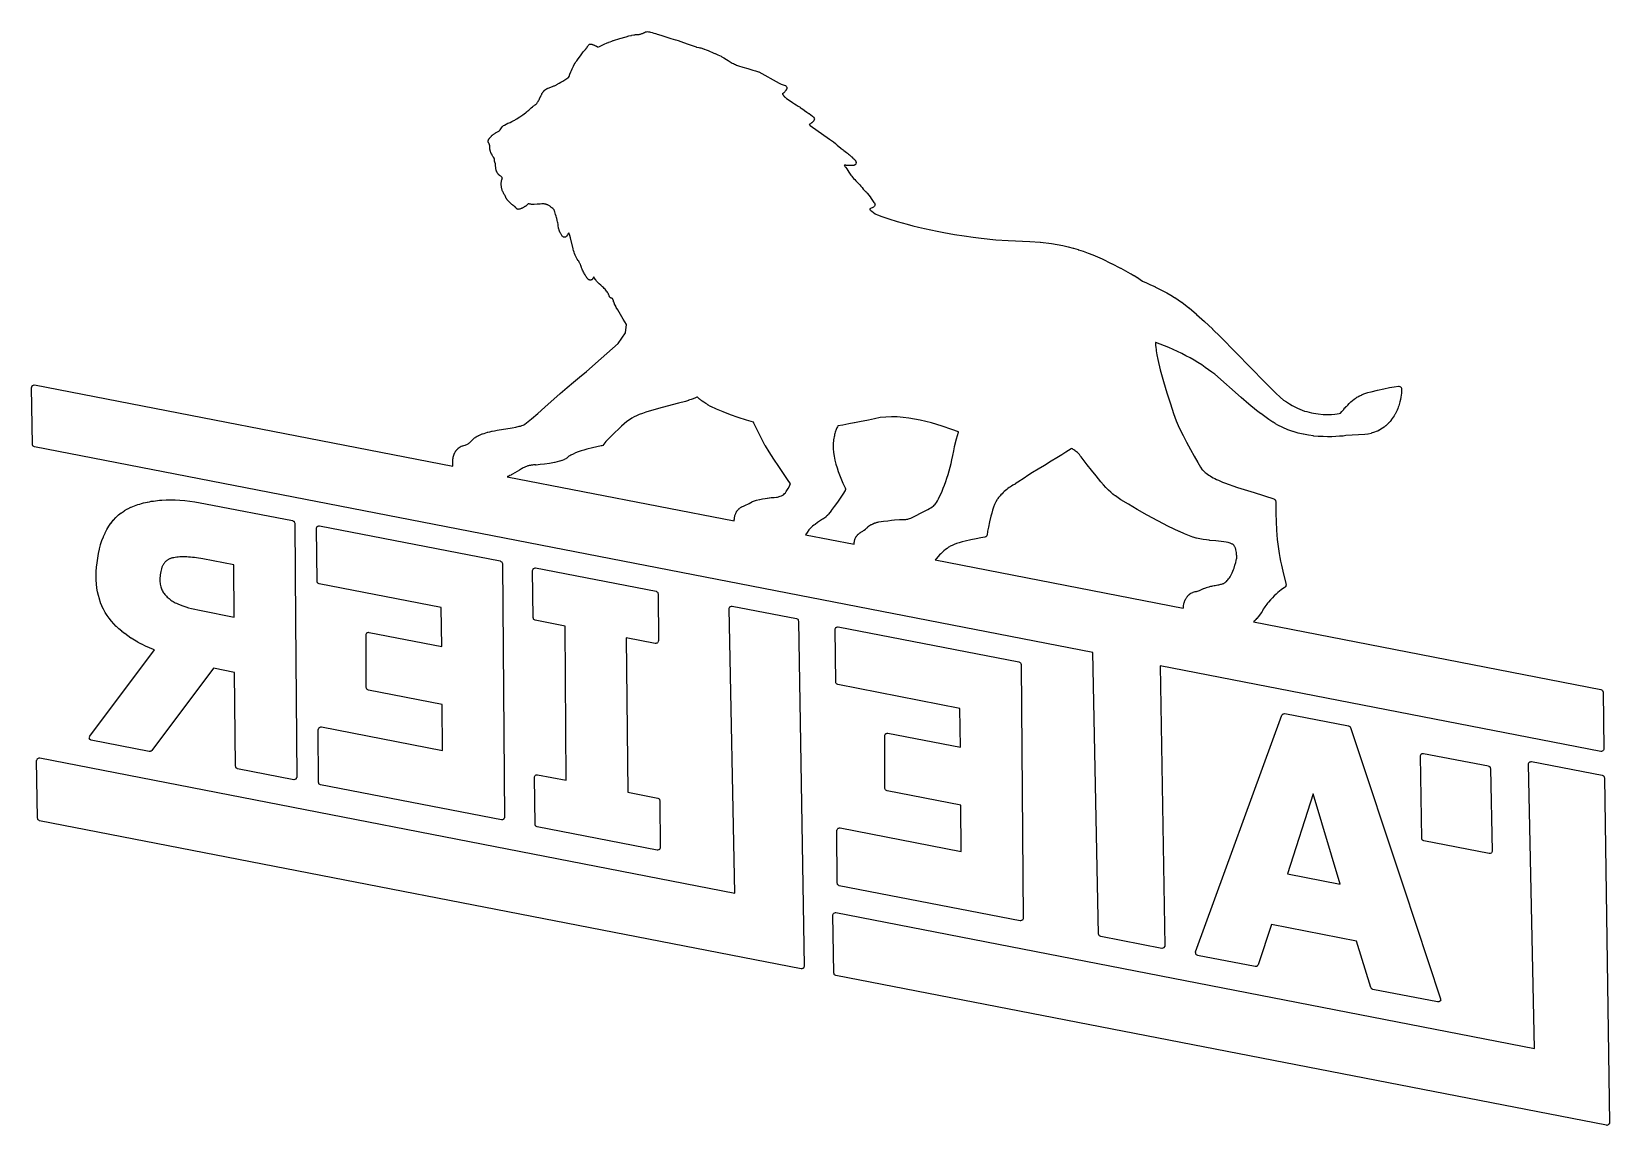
# Model space of a CAD drawing. Extents: x 69.66 to 79.46, y -104.86 to -98.08.
import ezdxf

# ---------------------------------------------------------------- set-up
doc = ezdxf.new("R2010")
doc.units = 0
doc.layers.add('BLACK', color=7, linetype='CONTINUOUS')

msp = doc.modelspace()

# ---------------------------------------------------------------- linework, layer by layer
at = {"layer": 'BLACK', "linetype": 'CONTINUOUS'}
for p, q in [((73.3715, -98.1052), (73.387, -98.1014)), ((73.387, -98.1014), (73.3873, -98.1014)), ((73.3873, -98.1014), (73.3876, -98.1013)), ((73.3876, -98.1013), (73.4007, -98.0985)), ((73.4007, -98.0985), (73.4011, -98.0986)), ((73.4011, -98.0986), (73.4014, -98.0984)), ((73.4014, -98.0984), (73.407, -98.0975)), ((73.407, -98.0975), (73.4074, -98.0976)), ((73.4074, -98.0976), (73.4077, -98.0974)), ((73.4077, -98.0974), (73.4125, -98.0969)), ((73.4125, -98.0969), (73.4136, -98.0972)), ((73.4136, -98.0972), (73.4146, -98.0968)), ((73.4146, -98.0968), (73.4185, -98.0968)), ((73.4185, -98.0968), (73.4222, -98.0967)), ((73.4222, -98.0967), (73.4261, -98.0964)), ((73.4261, -98.0964), (73.4302, -98.0959)), ((73.4302, -98.0959), (73.4344, -98.0952)), ((73.4344, -98.0952), (73.4387, -98.0943)), ((73.4387, -98.0943), (73.4429, -98.0932)), ((73.4429, -98.0932), (73.4472, -98.0921)), ((73.4472, -98.0921), (73.4514, -98.0908)), ((73.4514, -98.0908), (73.4555, -98.0894)), ((73.4555, -98.0894), (73.4593, -98.0879)), ((73.4593, -98.0879), (73.463, -98.0864)), ((73.463, -98.0864), (73.4664, -98.0848)), ((73.4664, -98.0848), (73.4695, -98.0833)), ((73.4695, -98.0833), (73.4722, -98.0818)), ((73.4722, -98.0818), (73.4748, -98.0801)), ((73.4748, -98.0801), (73.4808, -98.0791)), ((73.4808, -98.0791), (73.4866, -98.078)), ((73.4866, -98.078), (73.492, -98.0791)), ((73.492, -98.0791), (73.492, -98.0791)), ((73.492, -98.0791), (73.4921, -98.0791)), ((73.4921, -98.0791), (73.4982, -98.0804)), ((73.4982, -98.0804), (73.4982, -98.0805)), ((73.4982, -98.0805), (73.4983, -98.0805)), ((73.4983, -98.0805), (73.5061, -98.0822)), ((73.5061, -98.0822), (73.5062, -98.0823)), ((73.5062, -98.0823), (73.5063, -98.0823)), ((73.5063, -98.0823), (73.5154, -98.0844)), ((73.5154, -98.0844), (73.5155, -98.0845)), ((73.5155, -98.0845), (73.5156, -98.0845)), ((73.5156, -98.0845), (73.5255, -98.087)), ((73.5255, -98.087), (73.5257, -98.0871)), ((73.5257, -98.0871), (73.5258, -98.0871)), ((73.5258, -98.0871), (73.5362, -98.09)), ((73.5362, -98.09), (73.5364, -98.0901)), ((73.5364, -98.0901), (73.5365, -98.09)), ((73.5365, -98.09), (73.5418, -98.0916)), ((73.5418, -98.0916), (73.5419, -98.0916)), ((73.5419, -98.0916), (73.542, -98.0916)), ((73.542, -98.0916), (73.5472, -98.0932)), ((73.5472, -98.0932), (73.5473, -98.0934)), ((73.5473, -98.0934), (73.5475, -98.0933)), ((73.5475, -98.0933), (73.5695, -98.1006)), ((73.5695, -98.1006), (73.5995, -98.11)), ((73.0882, -98.2035), (73.0926, -98.1983)), ((73.0926, -98.1983), (73.0929, -98.1982)), ((73.0929, -98.1982), (73.093, -98.1979)), ((73.093, -98.1979), (73.1009, -98.1892)), ((73.1009, -98.1892), (73.1024, -98.1875)), ((73.1024, -98.1875), (73.1038, -98.1859)), ((73.1038, -98.1859), (73.1051, -98.1844)), ((73.1051, -98.1844), (73.1063, -98.1829)), ((73.1063, -98.1829), (73.1074, -98.1814)), ((73.1074, -98.1814), (73.1086, -98.1798)), ((73.1086, -98.1798), (73.1098, -98.1779)), ((73.1098, -98.1779), (73.1111, -98.1759)), ((73.1111, -98.1759), (73.1124, -98.1736)), ((73.1124, -98.1736), (73.114, -98.1708)), ((73.114, -98.1708), (73.1156, -98.1677)), ((73.1156, -98.1677), (73.1175, -98.1642)), ((73.1175, -98.1642), (73.1207, -98.1615)), ((73.1207, -98.1615), (73.1231, -98.1581)), ((73.1231, -98.1581), (73.1252, -98.1577)), ((73.1252, -98.1577), (73.1269, -98.1563)), ((73.1269, -98.1563), (73.131, -98.1566)), ((73.131, -98.1566), (73.1351, -98.1559)), ((73.1351, -98.1559), (73.1363, -98.1562)), ((73.1363, -98.1562), (73.1365, -98.1563)), ((73.1365, -98.1563), (73.1368, -98.1563)), ((73.1368, -98.1563), (73.1399, -98.1571)), ((73.1399, -98.1571), (73.1401, -98.1572)), ((73.1401, -98.1572), (73.1403, -98.1572)), ((73.1403, -98.1572), (73.1425, -98.1578)), ((73.1425, -98.1578), (73.1427, -98.1579)), ((73.1427, -98.1579), (73.1429, -98.1579)), ((73.1429, -98.1579), (73.1454, -98.1587)), ((73.1454, -98.1587), (73.1456, -98.1589)), ((73.1456, -98.1589), (73.1458, -98.1588)), ((73.1458, -98.1588), (73.1487, -98.1598)), ((73.1487, -98.1598), (73.1489, -98.16)), ((73.1489, -98.16), (73.1491, -98.16)), ((73.1491, -98.16), (73.1522, -98.1611)), ((73.1522, -98.1611), (73.1524, -98.1613)), ((73.1524, -98.1613), (73.1527, -98.1613)), ((73.1527, -98.1613), (73.1561, -98.1627)), ((73.1561, -98.1627), (73.1563, -98.1628)), ((73.1563, -98.1628), (73.1565, -98.1629)), ((73.1565, -98.1629), (73.1601, -98.1644)), ((73.1601, -98.1644), (73.1603, -98.1646)), ((73.1603, -98.1646), (73.1606, -98.1647)), ((73.1606, -98.1647), (73.1643, -98.1664)), ((73.1643, -98.1664), (73.1645, -98.1667)), ((73.1645, -98.1667), (73.1649, -98.1667)), ((73.1649, -98.1667), (73.1687, -98.1687)), ((73.1687, -98.1687), (73.1689, -98.169)), ((73.1689, -98.169), (73.1693, -98.1691)), ((73.1693, -98.1691), (73.1731, -98.1713)), ((73.1731, -98.1713), (73.1733, -98.1715)), ((73.1733, -98.1715), (73.1736, -98.1716)), ((73.1736, -98.1716), (73.1755, -98.1728)), ((73.1755, -98.1728), (73.1756, -98.173)), ((73.1756, -98.173), (73.1758, -98.173)), ((73.1758, -98.173), (73.1777, -98.1743)), ((73.1777, -98.1743), (73.1779, -98.1745)), ((73.1779, -98.1745), (73.1781, -98.1745)), ((73.1781, -98.1745), (73.1782, -98.1746)), ((73.1782, -98.1746), (73.1883, -98.1698)), ((73.1883, -98.1698), (73.1884, -98.1698)), ((73.1884, -98.1698), (73.1885, -98.1697)), ((73.1885, -98.1697), (73.2016, -98.1636)), ((73.2016, -98.1636), (73.2017, -98.1636)), ((73.2017, -98.1636), (73.2018, -98.1635)), ((73.2018, -98.1635), (73.2174, -98.1564)), ((73.2174, -98.1564), (73.2176, -98.1564)), ((73.2176, -98.1564), (73.2177, -98.1563)), ((73.2177, -98.1563), (73.2352, -98.1488)), ((73.2352, -98.1488), (73.2353, -98.1488)), ((73.2353, -98.1488), (73.2354, -98.1487)), ((73.2354, -98.1487), (73.2447, -98.1449)), ((73.2447, -98.1449), (73.2448, -98.1449)), ((73.2448, -98.1449), (73.2449, -98.1448)), ((73.2449, -98.1448), (73.2544, -98.141)), ((73.2544, -98.141), (73.2545, -98.141)), ((73.2545, -98.141), (73.2546, -98.1409)), ((73.2546, -98.1409), (73.2643, -98.1371)), ((73.2643, -98.1371), (73.2644, -98.1372)), ((73.2644, -98.1372), (73.2645, -98.1371)), ((73.2645, -98.1371), (73.2744, -98.1334)), ((73.2744, -98.1334), (73.2749, -98.1334)), ((73.2749, -98.1334), (73.2753, -98.1331)), ((73.2753, -98.1331), (73.315, -98.1211)), ((73.315, -98.1211), (73.3151, -98.1211)), ((73.3151, -98.1211), (73.3152, -98.1211)), ((73.3152, -98.1211), (73.3535, -98.11)), ((73.3535, -98.11), (73.3537, -98.11)), ((73.3537, -98.11), (73.3538, -98.1099)), ((73.3538, -98.1099), (73.3712, -98.1053)), ((73.3712, -98.1053), (73.3714, -98.1053)), ((73.3714, -98.1053), (73.3715, -98.1052)), ((73.5995, -98.11), (73.6319, -98.12)), ((73.6319, -98.12), (73.661, -98.1286)), ((73.661, -98.1286), (73.6611, -98.1287)), ((73.6611, -98.1287), (73.6613, -98.1287)), ((73.6613, -98.1287), (73.6759, -98.1334)), ((73.6759, -98.1334), (73.6761, -98.1335)), ((73.6761, -98.1335), (73.6763, -98.1335)), ((73.6763, -98.1335), (73.6939, -98.1396)), ((73.6939, -98.1396), (73.694, -98.1397)), ((73.694, -98.1397), (73.6941, -98.1397)), ((73.6941, -98.1397), (73.7333, -98.154)), ((73.7333, -98.154), (73.7333, -98.154)), ((73.7333, -98.154), (73.7694, -98.167)), ((73.7694, -98.167), (73.783, -98.1715)), ((73.783, -98.1715), (73.7878, -98.1729)), ((73.7878, -98.1729), (73.7914, -98.1738)), ((73.7914, -98.1738), (73.805, -98.1766)), ((73.805, -98.1766), (73.8052, -98.1767)), ((73.8052, -98.1767), (73.8054, -98.1767)), ((73.8054, -98.1767), (73.8114, -98.1781)), ((73.8114, -98.1781), (73.8115, -98.1782)), ((73.8115, -98.1782), (73.8117, -98.1782)), ((73.8117, -98.1782), (73.8173, -98.1796)), ((73.8173, -98.1796), (73.8174, -98.1797)), ((73.8174, -98.1797), (73.8176, -98.1797)), ((73.8176, -98.1797), (73.8229, -98.1812)), ((73.8229, -98.1812), (73.8231, -98.1813)), ((73.8231, -98.1813), (73.8233, -98.1813)), ((73.8233, -98.1813), (73.8283, -98.1828)), ((73.8283, -98.1828), (73.8285, -98.183)), ((73.8285, -98.183), (73.8287, -98.183)), ((73.8287, -98.183), (73.8337, -98.1846)), ((73.8337, -98.1846), (73.8339, -98.1848)), ((73.8339, -98.1848), (73.8341, -98.1848)), ((73.8341, -98.1848), (73.8391, -98.1866)), ((73.8391, -98.1866), (73.8393, -98.1868)), ((73.8393, -98.1868), (73.8396, -98.1868)), ((73.8396, -98.1868), (73.8504, -98.1911)), ((73.8504, -98.1911), (73.8505, -98.1912)), ((73.8505, -98.1912), (73.8507, -98.1912)), ((73.8507, -98.1912), (73.8633, -98.1965)), ((73.8633, -98.1965), (73.8633, -98.1965)), ((73.8633, -98.1965), (73.8634, -98.1965)), ((73.8634, -98.1965), (73.898, -98.2114)), ((73.0228, -98.3007), (73.0272, -98.2921)), ((73.0272, -98.2921), (73.0274, -98.2919)), ((73.0274, -98.2917), (73.0319, -98.2833)), ((73.0274, -98.2919), (73.0274, -98.2917)), ((73.0319, -98.2833), (73.0321, -98.2831)), ((73.0321, -98.2831), (73.0322, -98.2828)), ((73.0322, -98.2828), (73.0368, -98.2748)), ((73.0368, -98.2748), (73.0371, -98.2746)), ((73.0371, -98.2746), (73.0372, -98.2742)), ((73.0372, -98.2742), (73.042, -98.2667)), ((73.042, -98.2667), (73.0424, -98.2665)), ((73.0424, -98.2665), (73.0425, -98.266)), ((73.0425, -98.266), (73.0474, -98.2592)), ((73.0474, -98.2592), (73.0476, -98.2591)), ((73.0476, -98.2589), (73.0565, -98.2472)), ((73.0476, -98.2591), (73.0476, -98.2589)), ((73.0565, -98.2472), (73.0637, -98.2374)), ((73.0637, -98.2374), (73.0746, -98.2219)), ((73.0746, -98.2219), (73.079, -98.2156)), ((73.0746, -98.2219), (73.0746, -98.2219)), ((73.079, -98.2156), (73.0792, -98.2155)), ((73.0792, -98.2154), (73.0833, -98.2097)), ((73.0792, -98.2155), (73.0792, -98.2154)), ((73.0833, -98.2097), (73.0835, -98.2096)), ((73.0835, -98.2096), (73.0836, -98.2093)), ((73.0836, -98.2093), (73.0877, -98.204)), ((73.0877, -98.204), (73.0881, -98.2038)), ((73.0881, -98.2038), (73.0882, -98.2035)), ((73.898, -98.2114), (73.9052, -98.2144)), ((73.9052, -98.2144), (73.9053, -98.2145)), ((73.9053, -98.2145), (73.9054, -98.2145)), ((73.9054, -98.2145), (73.9226, -98.222)), ((73.9226, -98.222), (73.9227, -98.2221)), ((73.9227, -98.2221), (73.9228, -98.2221)), ((73.9228, -98.2221), (73.9328, -98.2266)), ((73.9328, -98.2266), (73.9329, -98.2267)), ((73.9329, -98.2267), (73.9331, -98.2267)), ((73.9331, -98.2267), (73.9429, -98.2314)), ((73.9429, -98.2314), (73.943, -98.2315)), ((73.943, -98.2315), (73.9432, -98.2315)), ((73.9432, -98.2315), (73.9478, -98.2338)), ((73.9478, -98.2338), (73.9479, -98.2339)), ((73.9479, -98.2339), (73.948, -98.2339)), ((73.948, -98.2339), (73.9522, -98.2361)), ((73.9522, -98.2361), (73.9524, -98.2363)), ((73.9524, -98.2363), (73.9526, -98.2363)), ((73.9526, -98.2363), (73.9562, -98.2383)), ((73.9562, -98.2383), (73.9565, -98.2386)), ((73.9565, -98.2386), (73.9568, -98.2387)), ((73.9568, -98.2387), (73.9599, -98.2405)), ((73.9599, -98.2405), (73.96, -98.2408)), ((73.96, -98.2408), (73.9603, -98.2408)), ((73.9603, -98.2408), (73.9763, -98.2513)), ((73.9763, -98.2513), (73.9873, -98.2583)), ((73.9873, -98.2583), (73.9997, -98.2659)), ((73.9997, -98.2659), (74.0061, -98.2696)), ((74.0061, -98.2696), (74.0126, -98.2733)), ((74.0126, -98.2733), (74.0193, -98.2768)), ((74.0193, -98.2768), (74.0259, -98.2801)), ((74.0259, -98.2801), (74.0324, -98.2832)), ((74.0324, -98.2832), (74.0387, -98.2859)), ((74.0387, -98.2859), (74.0448, -98.2882)), ((74.0448, -98.2882), (74.0506, -98.2901)), ((74.0506, -98.2901), (74.0788, -98.2981)), ((74.0788, -98.2981), (74.0788, -98.2981)), ((74.0788, -98.2981), (74.0789, -98.2981)), ((74.0789, -98.2981), (74.1088, -98.3068)), ((72.9383, -98.3988), (72.949, -98.3928)), ((72.949, -98.3928), (72.9609, -98.3858)), ((72.9609, -98.3858), (72.9729, -98.3784)), ((72.9729, -98.3784), (72.9931, -98.3654)), ((72.9931, -98.3654), (72.9971, -98.3627)), ((72.9971, -98.3627), (72.9995, -98.3562)), ((72.9995, -98.3562), (72.9996, -98.3561)), ((72.9996, -98.3559), (73.0043, -98.3433)), ((72.9996, -98.3561), (72.9996, -98.3559)), ((73.0043, -98.3433), (73.0045, -98.3432)), ((73.0045, -98.343), (73.0107, -98.3276)), ((73.0045, -98.3432), (73.0045, -98.343)), ((73.0107, -98.3276), (73.0108, -98.3275)), ((73.0108, -98.3273), (73.0144, -98.3189)), ((73.0108, -98.3275), (73.0108, -98.3273)), ((73.0144, -98.3189), (73.0145, -98.3188)), ((73.0145, -98.3187), (73.0184, -98.31)), ((73.0145, -98.3188), (73.0145, -98.3187)), ((73.0184, -98.31), (73.0185, -98.3099)), ((73.0185, -98.3099), (73.0186, -98.3098)), ((73.0186, -98.3098), (73.0227, -98.3011)), ((73.0227, -98.3011), (73.0228, -98.3009)), ((73.0228, -98.3009), (73.0228, -98.3007)), ((74.1088, -98.3068), (74.1089, -98.3069)), ((74.1089, -98.3069), (74.109, -98.3069)), ((74.109, -98.3069), (74.1405, -98.3165)), ((74.1405, -98.3165), (74.1406, -98.3166)), ((74.1406, -98.3166), (74.1407, -98.3166)), ((74.1407, -98.3166), (74.1572, -98.3218)), ((74.1572, -98.3218), (74.1573, -98.3219)), ((74.1573, -98.3219), (74.1574, -98.3219)), ((74.1574, -98.3219), (74.1743, -98.3275)), ((74.1743, -98.3275), (74.1755, -98.3285)), ((74.1755, -98.3285), (74.1771, -98.3287)), ((74.1771, -98.3287), (74.3026, -98.3987)), ((72.8134, -98.5011), (72.8191, -98.49)), ((72.8191, -98.49), (72.8239, -98.4801)), ((72.8239, -98.4801), (72.8272, -98.4727)), ((72.8272, -98.4727), (72.8279, -98.4709)), ((72.8279, -98.4709), (72.8283, -98.4697)), ((72.8283, -98.4697), (72.83, -98.4676)), ((72.83, -98.4676), (72.8306, -98.465)), ((72.8306, -98.465), (72.8312, -98.4641)), ((72.8312, -98.4641), (72.8318, -98.4631)), ((72.8318, -98.4631), (72.8338, -98.4598)), ((72.8338, -98.4598), (72.8339, -98.4597)), ((72.8339, -98.4596), (72.8352, -98.4576)), ((72.8339, -98.4597), (72.8339, -98.4596)), ((72.8352, -98.4576), (72.8354, -98.4575)), ((72.8354, -98.4572), (72.8368, -98.4551)), ((72.8354, -98.4575), (72.8354, -98.4572)), ((72.8368, -98.4551), (72.837, -98.455)), ((72.837, -98.455), (72.8371, -98.4547)), ((72.8371, -98.4547), (72.8387, -98.4525)), ((72.8387, -98.4525), (72.839, -98.4523)), ((72.839, -98.4523), (72.8391, -98.4519)), ((72.8391, -98.4519), (72.8408, -98.4497)), ((72.8408, -98.4497), (72.8412, -98.4494)), ((72.8412, -98.4494), (72.8413, -98.449)), ((72.8413, -98.449), (72.8432, -98.4468)), ((72.8432, -98.4468), (72.8436, -98.4466)), ((72.8436, -98.4466), (72.8437, -98.4463)), ((72.8437, -98.4463), (72.8447, -98.4452)), ((72.8447, -98.4452), (72.845, -98.445)), ((72.845, -98.445), (72.8451, -98.4448)), ((72.8451, -98.4448), (72.8462, -98.4437)), ((72.8462, -98.4437), (72.8464, -98.4436)), ((72.8464, -98.4436), (72.8465, -98.4433)), ((72.8465, -98.4433), (72.8477, -98.4422)), ((72.8477, -98.4422), (72.848, -98.4421)), ((72.848, -98.4421), (72.8481, -98.4419)), ((72.8481, -98.4419), (72.8493, -98.4408)), ((72.8493, -98.4408), (72.8496, -98.4407)), ((72.8496, -98.4407), (72.8498, -98.4404)), ((72.8498, -98.4404), (72.851, -98.4394)), ((72.851, -98.4394), (72.8514, -98.4393)), ((72.8514, -98.4393), (72.8515, -98.439)), ((72.8515, -98.439), (72.8528, -98.438)), ((72.8528, -98.438), (72.8532, -98.4379)), ((72.8532, -98.4379), (72.8534, -98.4376)), ((72.8534, -98.4376), (72.8548, -98.4367)), ((72.8548, -98.4367), (72.8551, -98.4366)), ((72.8551, -98.4366), (72.8553, -98.4363)), ((72.8553, -98.4363), (72.8568, -98.4354)), ((72.8568, -98.4354), (72.8571, -98.4353)), ((72.8571, -98.4353), (72.8574, -98.435)), ((72.8574, -98.435), (72.8589, -98.4342)), ((72.8589, -98.4342), (72.8593, -98.4341)), ((72.8593, -98.4341), (72.8595, -98.4338)), ((72.8595, -98.4338), (72.8611, -98.433)), ((72.8611, -98.433), (72.8615, -98.433)), ((72.8615, -98.433), (72.8618, -98.4327)), ((72.8618, -98.4327), (72.8634, -98.4319)), ((72.8634, -98.4319), (72.8638, -98.4319)), ((72.8638, -98.4319), (72.8641, -98.4317)), ((72.8641, -98.4317), (72.8658, -98.4309)), ((72.8658, -98.4309), (72.8662, -98.4309)), ((72.8662, -98.4309), (72.8665, -98.4307)), ((72.8665, -98.4307), (72.8684, -98.43)), ((72.8684, -98.43), (72.8688, -98.4301)), ((72.8688, -98.4301), (72.8691, -98.4298)), ((72.8691, -98.4298), (72.8704, -98.4294)), ((72.8704, -98.4294), (72.897, -98.4192)), ((72.897, -98.4192), (72.9054, -98.4157)), ((72.9054, -98.4157), (72.9094, -98.4138)), ((72.9094, -98.4138), (72.9135, -98.4119)), ((72.9135, -98.4119), (72.9174, -98.41)), ((72.9174, -98.41), (72.921, -98.408)), ((72.921, -98.408), (72.9244, -98.406)), ((72.9244, -98.406), (72.9278, -98.4039)), ((72.9278, -98.4039), (72.929, -98.4037)), ((72.929, -98.4037), (72.9299, -98.4028)), ((72.9299, -98.4028), (72.9339, -98.4009)), ((72.9339, -98.4009), (72.9383, -98.3988)), ((74.3026, -98.3987), (74.3152, -98.4033)), ((74.3152, -98.4033), (74.3279, -98.4079)), ((74.3233, -98.4642), (74.3231, -98.4643)), ((74.3231, -98.4643), (74.3235, -98.4651)), ((74.3236, -98.4638), (74.3233, -98.4642)), ((74.3235, -98.4651), (74.3253, -98.4681)), ((74.3241, -98.4638), (74.3236, -98.4638)), ((74.3257, -98.4628), (74.3241, -98.4638)), ((74.3253, -98.4681), (74.3275, -98.4714)), ((74.326, -98.4625), (74.3257, -98.4628)), ((74.3264, -98.4624), (74.326, -98.4625)), ((74.3279, -98.4614), (74.3264, -98.4624)), ((74.3275, -98.4714), (74.3285, -98.4729)), ((74.3279, -98.4079), (74.3408, -98.4125)), ((74.3282, -98.461), (74.3279, -98.4614)), ((74.3286, -98.4609), (74.3282, -98.461)), ((74.3285, -98.4729), (74.3297, -98.4744)), ((74.33, -98.4598), (74.3286, -98.4609)), ((74.3297, -98.4744), (74.3309, -98.4759)), ((74.3302, -98.4595), (74.33, -98.4598)), ((74.3306, -98.4594), (74.3302, -98.4595)), ((74.332, -98.4583), (74.3306, -98.4594)), ((74.3309, -98.4759), (74.3322, -98.4775)), ((74.3322, -98.4579), (74.332, -98.4583)), ((74.3325, -98.4578), (74.3322, -98.4579)), ((74.3322, -98.4775), (74.3336, -98.479)), ((74.3338, -98.4566), (74.3325, -98.4578)), ((74.3336, -98.479), (74.335, -98.4805)), ((74.334, -98.4563), (74.3338, -98.4566)), ((74.3343, -98.4562), (74.334, -98.4563)), ((74.3355, -98.455), (74.3343, -98.4562)), ((74.335, -98.4805), (74.3364, -98.4819)), ((74.3357, -98.4547), (74.3355, -98.455)), ((74.336, -98.4546), (74.3357, -98.4547)), ((74.3372, -98.4534), (74.336, -98.4546)), ((74.3364, -98.4819), (74.3379, -98.4833)), ((74.3373, -98.4531), (74.3372, -98.4534)), ((74.3375, -98.453), (74.3373, -98.4531)), ((74.3386, -98.4517), (74.3375, -98.453)), ((74.3379, -98.4833), (74.3395, -98.4847)), ((74.3388, -98.4514), (74.3386, -98.4517)), ((74.3391, -98.4512), (74.3388, -98.4514)), ((74.3412, -98.4487), (74.3391, -98.4512)), ((74.3395, -98.4847), (74.3412, -98.486)), ((74.3408, -98.4125), (74.3415, -98.4131)), ((74.3413, -98.4482), (74.3412, -98.4487)), ((74.3412, -98.486), (74.3496, -98.4924)), ((74.3417, -98.448), (74.3413, -98.4482)), ((74.3415, -98.4131), (74.3424, -98.4131)), ((74.3435, -98.4456), (74.3417, -98.448)), ((74.3424, -98.4131), (74.346, -98.4171)), ((74.3436, -98.4452), (74.3435, -98.4456)), ((74.3439, -98.445), (74.3436, -98.4452)), ((74.3454, -98.4427), (74.3439, -98.445)), ((74.3455, -98.4424), (74.3454, -98.4427)), ((74.3458, -98.4421), (74.3455, -98.4424)), ((74.347, -98.4401), (74.3458, -98.4421)), ((74.346, -98.4171), (74.35, -98.4207)), ((74.3471, -98.4397), (74.347, -98.4401)), ((74.3474, -98.4394), (74.3471, -98.4397)), ((74.349, -98.4364), (74.3474, -98.4394)), ((74.3491, -98.4359), (74.349, -98.4364)), ((74.3494, -98.4356), (74.3491, -98.4359)), ((74.35, -98.4345), (74.3494, -98.4356)), ((74.3496, -98.4924), (74.3585, -98.499)), ((74.35, -98.4207), (74.35, -98.4216)), ((74.35, -98.4216), (74.3506, -98.4222)), ((74.3506, -98.4329), (74.35, -98.4336)), ((74.35, -98.4336), (74.35, -98.4345)), ((74.3506, -98.4222), (74.3503, -98.4276)), ((74.3503, -98.4276), (74.3506, -98.4329)), ((72.7123, -98.5937), (72.7286, -98.5818)), ((72.7286, -98.5818), (72.7287, -98.5817)), ((72.7287, -98.5817), (72.7353, -98.577)), ((72.7287, -98.5817), (72.7287, -98.5817)), ((72.7353, -98.577), (72.7354, -98.5769)), ((72.7354, -98.5769), (72.7355, -98.5768)), ((72.7355, -98.5768), (72.7405, -98.5734)), ((72.7405, -98.5734), (72.7424, -98.572)), ((72.7424, -98.572), (72.7445, -98.5703)), ((72.7445, -98.5703), (72.7504, -98.5652)), ((72.7504, -98.5652), (72.7651, -98.5519)), ((72.7651, -98.5519), (72.7652, -98.5519)), ((72.7652, -98.5518), (72.773, -98.5449)), ((72.7652, -98.5519), (72.7652, -98.5518)), ((72.773, -98.5449), (72.7732, -98.5448)), ((72.7732, -98.5448), (72.7733, -98.5447)), ((72.7733, -98.5447), (72.7771, -98.5414)), ((72.7771, -98.5414), (72.7773, -98.5414)), ((72.7773, -98.5412), (72.7811, -98.5381)), ((72.7773, -98.5414), (72.7773, -98.5412)), ((72.7811, -98.5381), (72.7813, -98.5381)), ((72.7813, -98.5381), (72.7814, -98.5379)), ((72.7814, -98.5379), (72.785, -98.5351)), ((72.785, -98.5351), (72.7853, -98.535)), ((72.7853, -98.535), (72.7855, -98.5347)), ((72.7855, -98.5347), (72.7889, -98.5323)), ((72.7889, -98.5323), (72.7893, -98.5322)), ((72.7893, -98.5322), (72.7895, -98.5318)), ((72.7895, -98.5318), (72.7927, -98.5298)), ((72.7927, -98.5298), (72.7933, -98.5297)), ((72.7933, -98.5297), (72.7937, -98.5292)), ((72.7937, -98.5292), (72.7965, -98.5277)), ((72.7965, -98.5277), (72.7969, -98.5271)), ((72.7969, -98.5271), (72.799, -98.5246)), ((72.799, -98.5246), (72.8015, -98.5211)), ((72.8015, -98.5211), (72.8043, -98.5168)), ((72.8043, -98.5168), (72.8073, -98.5119)), ((72.8073, -98.5119), (72.8104, -98.5066)), ((72.8104, -98.5066), (72.8134, -98.5011)), ((74.3585, -98.499), (74.3676, -98.5056)), ((74.3676, -98.5056), (74.3772, -98.5123)), ((74.3772, -98.5123), (74.3872, -98.519)), ((74.3872, -98.519), (74.3977, -98.5259)), ((74.3977, -98.5259), (74.4087, -98.5329)), ((74.4087, -98.5329), (74.4204, -98.54)), ((74.4204, -98.54), (74.4204, -98.5401)), ((74.4204, -98.5401), (74.4205, -98.5401)), ((74.4205, -98.5401), (74.4332, -98.548)), ((74.4332, -98.548), (74.4333, -98.5482)), ((74.4333, -98.5482), (74.4335, -98.5483)), ((74.4335, -98.5483), (74.4472, -98.5573)), ((74.4472, -98.5573), (74.4473, -98.5574)), ((74.4473, -98.5574), (74.4474, -98.5574)), ((74.4474, -98.5574), (74.4614, -98.5671)), ((74.4614, -98.5671), (74.4615, -98.5672)), ((74.4615, -98.5672), (74.4616, -98.5672)), ((74.4616, -98.5672), (74.4754, -98.577)), ((74.4754, -98.577), (74.4754, -98.5771)), ((74.4754, -98.5771), (74.4756, -98.5771)), ((74.4756, -98.5771), (74.4884, -98.5865)), ((74.4884, -98.5865), (74.4885, -98.5867)), ((74.4885, -98.5867), (74.4886, -98.5867)), ((74.4886, -98.5867), (74.5001, -98.5953)), ((72.5686, -98.6913), (72.5718, -98.6869)), ((72.5718, -98.6869), (72.5755, -98.6817)), ((72.5718, -98.6869), (72.5718, -98.6869)), ((72.5755, -98.6817), (72.5799, -98.6754)), ((72.5799, -98.6754), (72.5848, -98.6684)), ((72.5799, -98.6754), (72.5799, -98.6754)), ((72.5848, -98.6684), (72.5875, -98.6666)), ((72.5875, -98.6666), (72.5894, -98.6639)), ((72.5894, -98.6639), (72.5933, -98.6615)), ((72.5933, -98.6615), (72.5936, -98.6614)), ((72.5936, -98.6614), (72.5938, -98.6611)), ((72.5938, -98.6611), (72.5982, -98.6586)), ((72.5982, -98.6586), (72.5986, -98.6586)), ((72.5986, -98.6586), (72.5988, -98.6583)), ((72.5988, -98.6583), (72.609, -98.653)), ((72.609, -98.653), (72.6092, -98.653)), ((72.6092, -98.653), (72.6094, -98.6528)), ((72.6094, -98.6528), (72.6209, -98.6473)), ((72.6209, -98.6473), (72.621, -98.6473)), ((72.621, -98.6473), (72.6211, -98.6472)), ((72.6211, -98.6472), (72.6334, -98.6414)), ((72.6334, -98.6414), (72.6457, -98.6356)), ((72.6334, -98.6414), (72.6334, -98.6414)), ((72.6457, -98.6356), (72.6575, -98.6299)), ((72.6575, -98.6299), (72.6628, -98.6271)), ((72.6628, -98.6271), (72.6679, -98.6244)), ((72.6679, -98.6244), (72.6723, -98.6218)), ((72.6723, -98.6218), (72.6763, -98.6192)), ((72.6763, -98.6192), (72.6848, -98.6134)), ((72.6848, -98.6134), (72.6938, -98.607)), ((72.6938, -98.607), (72.7123, -98.5937)), ((72.7123, -98.5937), (72.7123, -98.5937)), ((74.4901, -98.6549), (74.4899, -98.655)), ((74.4899, -98.655), (74.4917, -98.6565)), ((74.4902, -98.6549), (74.4901, -98.6549)), ((74.4921, -98.6537), (74.4902, -98.6549)), ((74.4917, -98.6565), (74.4939, -98.6583)), ((74.4922, -98.6536), (74.4921, -98.6537)), ((74.4924, -98.6536), (74.4922, -98.6536)), ((74.4942, -98.6524), (74.4924, -98.6536)), ((74.4939, -98.6583), (74.4961, -98.66)), ((74.4943, -98.6522), (74.4942, -98.6524)), ((74.4946, -98.6522), (74.4943, -98.6522)), ((74.498, -98.6498), (74.4946, -98.6522)), ((74.4961, -98.66), (74.616, -98.7454)), ((74.4981, -98.6496), (74.498, -98.6498)), ((74.4984, -98.6495), (74.4981, -98.6496)), ((74.5016, -98.6472), (74.4984, -98.6495)), ((74.5001, -98.5953), (74.5002, -98.5955)), ((74.5002, -98.5955), (74.5003, -98.5955)), ((74.5003, -98.5955), (74.5097, -98.603)), ((74.5017, -98.647), (74.5016, -98.6472)), ((74.502, -98.6469), (74.5017, -98.647)), ((74.5049, -98.6446), (74.502, -98.6469)), ((74.505, -98.6444), (74.5049, -98.6446)), ((74.5053, -98.6443), (74.505, -98.6444)), ((74.5078, -98.6422), (74.5053, -98.6443)), ((74.508, -98.6419), (74.5078, -98.6422)), ((74.5082, -98.6419), (74.508, -98.6419)), ((74.5105, -98.6398), (74.5082, -98.6419)), ((74.5097, -98.603), (74.5098, -98.6032)), ((74.5098, -98.6032), (74.5101, -98.6033)), ((74.5101, -98.6033), (74.5169, -98.609)), ((74.5106, -98.6397), (74.5105, -98.6398)), ((74.5108, -98.6396), (74.5106, -98.6397)), ((74.5127, -98.6377), (74.5108, -98.6396)), ((74.5128, -98.6376), (74.5127, -98.6377)), ((74.513, -98.6375), (74.5128, -98.6376)), ((74.5146, -98.6359), (74.513, -98.6375)), ((74.5147, -98.6357), (74.5146, -98.6359)), ((74.515, -98.6355), (74.5147, -98.6357)), ((74.5172, -98.6332), (74.515, -98.6355)), ((74.5169, -98.609), (74.517, -98.6093)), ((74.517, -98.6093), (74.5172, -98.6094)), ((74.5172, -98.6094), (74.5198, -98.6147)), ((74.5173, -98.633), (74.5172, -98.6332)), ((74.5176, -98.6328), (74.5173, -98.633)), ((74.5184, -98.632), (74.5176, -98.6328)), ((74.5185, -98.6317), (74.5184, -98.632)), ((74.5187, -98.6316), (74.5185, -98.6317)), ((74.5205, -98.626), (74.5187, -98.6316)), ((74.5198, -98.6147), (74.5225, -98.6199)), ((74.5225, -98.6204), (74.5205, -98.626)), ((74.5225, -98.6199), (74.5224, -98.6202)), ((74.5224, -98.6202), (74.5225, -98.6204)), ((72.4977, -98.7555), (72.4988, -98.7539)), ((72.4985, -98.7598), (72.4977, -98.7555)), ((72.4983, -98.7642), (72.4985, -98.7598)), ((72.4996, -98.7657), (72.4983, -98.7642)), ((72.4988, -98.7539), (72.4989, -98.752)), ((72.4989, -98.752), (72.4995, -98.7506)), ((72.4995, -98.7506), (72.4999, -98.7503)), ((72.5, -98.7676), (72.4996, -98.7657)), ((72.4999, -98.7499), (72.5007, -98.7483)), ((72.4999, -98.7503), (72.4999, -98.7499)), ((72.5013, -98.7695), (72.5, -98.7676)), ((72.5007, -98.7483), (72.501, -98.7481)), ((72.501, -98.7481), (72.5011, -98.7477)), ((72.5011, -98.7477), (72.5023, -98.7456)), ((72.5023, -98.7712), (72.5013, -98.7695)), ((72.5023, -98.7456), (72.5026, -98.7454)), ((72.5033, -98.7729), (72.5023, -98.7712)), ((72.5026, -98.7454), (72.5027, -98.745)), ((72.5027, -98.745), (72.5044, -98.7425)), ((72.5041, -98.7745), (72.5033, -98.7729)), ((72.5048, -98.7761), (72.5041, -98.7745)), ((72.5044, -98.7425), (72.5047, -98.7422)), ((72.5047, -98.7422), (72.5048, -98.7418)), ((72.5048, -98.7418), (72.507, -98.7388)), ((72.5055, -98.7777), (72.5048, -98.7761)), ((72.5061, -98.7794), (72.5055, -98.7777)), ((72.5067, -98.7811), (72.5061, -98.7794)), ((72.5071, -98.783), (72.5067, -98.7811)), ((72.507, -98.7388), (72.5073, -98.7386)), ((72.5075, -98.7851), (72.5071, -98.783)), ((72.5073, -98.7386), (72.5074, -98.7382)), ((72.5074, -98.7382), (72.5101, -98.7349)), ((72.5079, -98.7873), (72.5075, -98.7851)), ((72.5081, -98.7898), (72.5079, -98.7873)), ((72.5101, -98.7349), (72.5104, -98.7347)), ((72.5104, -98.7347), (72.5105, -98.7344)), ((72.5105, -98.7344), (72.512, -98.7326)), ((72.512, -98.7326), (72.5122, -98.7325)), ((72.5122, -98.7325), (72.5123, -98.7323)), ((72.5123, -98.7323), (72.514, -98.7305)), ((72.514, -98.7305), (72.5142, -98.7304)), ((72.5142, -98.7302), (72.5161, -98.7283)), ((72.5142, -98.7304), (72.5142, -98.7302)), ((72.5161, -98.7283), (72.5163, -98.7282)), ((72.5163, -98.7282), (72.5164, -98.728)), ((72.5164, -98.728), (72.5183, -98.726)), ((72.5183, -98.726), (72.5185, -98.7259)), ((72.5185, -98.7259), (72.5186, -98.7257)), ((72.5186, -98.7257), (72.5208, -98.7237)), ((72.5208, -98.7237), (72.521, -98.7236)), ((72.521, -98.7236), (72.5211, -98.7234)), ((72.5211, -98.7234), (72.5234, -98.7214)), ((72.5234, -98.7214), (72.5236, -98.7213)), ((72.5236, -98.7213), (72.5237, -98.7211)), ((72.5237, -98.7211), (72.5262, -98.7191)), ((72.5262, -98.7191), (72.5264, -98.719)), ((72.5264, -98.719), (72.5265, -98.7188)), ((72.5265, -98.7188), (72.5291, -98.7167)), ((72.5291, -98.7167), (72.5293, -98.7166)), ((72.5293, -98.7166), (72.5295, -98.7164)), ((72.5295, -98.7164), (72.5322, -98.7143)), ((72.5322, -98.7143), (72.5325, -98.7143)), ((72.5325, -98.7143), (72.5326, -98.7141)), ((72.5326, -98.7141), (72.5356, -98.712)), ((72.5356, -98.712), (72.5358, -98.7119)), ((72.5358, -98.7119), (72.5359, -98.7117)), ((72.5359, -98.7117), (72.5391, -98.7096)), ((72.5391, -98.7096), (72.5393, -98.7096)), ((72.5393, -98.7096), (72.5395, -98.7094)), ((72.5395, -98.7094), (72.5428, -98.7073)), ((72.5428, -98.7073), (72.543, -98.7072)), ((72.543, -98.7072), (72.5432, -98.707)), ((72.5432, -98.707), (72.5467, -98.705)), ((72.5467, -98.705), (72.547, -98.7049)), ((72.547, -98.7049), (72.5471, -98.7047)), ((72.5471, -98.7047), (72.5508, -98.7027)), ((72.5508, -98.7027), (72.5511, -98.7027)), ((72.5511, -98.7027), (72.5512, -98.7025)), ((72.5512, -98.7025), (72.5551, -98.7005)), ((72.5551, -98.7005), (72.5554, -98.7005)), ((72.5554, -98.7005), (72.5555, -98.7003)), ((72.5555, -98.7003), (72.5597, -98.6983)), ((72.5597, -98.6983), (72.5599, -98.6983)), ((72.5599, -98.6983), (72.5601, -98.6981)), ((72.5601, -98.6981), (72.5644, -98.6962)), ((72.5644, -98.6962), (72.5646, -98.6962)), ((72.5646, -98.6962), (72.5648, -98.696)), ((72.5648, -98.696), (72.5653, -98.6958)), ((72.5653, -98.6958), (72.566, -98.6948)), ((72.566, -98.6948), (72.5686, -98.6913)), ((74.616, -98.7454), (74.6214, -98.7489)), ((74.6214, -98.7489), (74.6215, -98.7491)), ((74.6215, -98.7491), (74.6218, -98.7492)), ((74.6218, -98.7492), (74.6275, -98.7533)), ((74.6275, -98.7533), (74.6276, -98.7535)), ((74.6276, -98.7535), (74.6279, -98.7536)), ((74.6279, -98.7536), (74.6397, -98.7626)), ((74.6397, -98.7626), (74.6398, -98.7628)), ((74.6398, -98.7628), (74.6401, -98.7629)), ((74.6401, -98.7629), (74.6521, -98.7727)), ((74.6521, -98.7727), (74.6522, -98.7728)), ((74.6522, -98.7728), (74.6523, -98.7728)), ((74.6523, -98.7728), (74.6643, -98.7828)), ((74.6643, -98.7828), (74.6643, -98.7829)), ((74.6643, -98.7829), (74.6643, -98.7829)), ((74.6643, -98.7829), (74.6866, -98.8016)), ((72.5083, -98.7926), (72.5081, -98.7898)), ((72.5082, -98.8028), (72.5084, -98.7989)), ((72.5087, -98.804), (72.5082, -98.8028)), ((72.5084, -98.7955), (72.5083, -98.7926)), ((72.5083, -98.8052), (72.5087, -98.804)), ((72.5086, -98.8074), (72.5083, -98.8052)), ((72.5084, -98.7989), (72.5084, -98.7955)), ((72.5088, -98.8078), (72.5086, -98.8074)), ((72.5087, -98.8083), (72.5088, -98.8078)), ((72.5091, -98.8105), (72.5087, -98.8083)), ((72.5093, -98.8109), (72.5091, -98.8105)), ((72.5092, -98.8113), (72.5093, -98.8109)), ((72.5097, -98.8136), (72.5092, -98.8113)), ((72.5099, -98.8139), (72.5097, -98.8136)), ((72.5099, -98.8142), (72.5099, -98.8139)), ((72.5105, -98.8166), (72.5099, -98.8142)), ((72.5107, -98.8169), (72.5105, -98.8166)), ((72.5107, -98.8172), (72.5107, -98.8169)), ((72.5114, -98.8196), (72.5107, -98.8172)), ((72.5116, -98.8198), (72.5114, -98.8196)), ((72.5115, -98.8201), (72.5116, -98.8198)), ((72.5124, -98.8225), (72.5115, -98.8201)), ((72.5126, -98.8227), (72.5124, -98.8225)), ((72.5126, -98.8231), (72.5126, -98.8227)), ((72.5145, -98.828), (72.5126, -98.8231)), ((72.5147, -98.8283), (72.5145, -98.828)), ((72.5148, -98.8287), (72.5147, -98.8283)), ((72.5169, -98.8336), (72.5148, -98.8287)), ((72.5172, -98.8338), (72.5169, -98.8336)), ((72.5172, -98.8341), (72.5172, -98.8338)), ((72.5195, -98.8389), (72.5172, -98.8341)), ((72.5197, -98.8391), (72.5195, -98.8389)), ((72.5198, -98.8394), (72.5197, -98.8391)), ((72.5222, -98.844), (72.5198, -98.8394)), ((72.5224, -98.8442), (72.5222, -98.844)), ((72.5224, -98.8444), (72.5224, -98.8442)), ((72.525, -98.8489), (72.5224, -98.8444)), ((72.5251, -98.849), (72.525, -98.8489)), ((72.5251, -98.8492), (72.5251, -98.849)), ((72.5276, -98.8534), (72.5251, -98.8492)), ((72.5278, -98.8535), (72.5276, -98.8534)), ((72.5278, -98.8536), (72.5278, -98.8535)), ((72.5302, -98.8575), (72.5278, -98.8536)), ((72.5304, -98.8576), (72.5302, -98.8575)), ((72.5304, -98.8578), (72.5304, -98.8576)), ((72.5346, -98.8642), (72.5304, -98.8578)), ((72.5349, -98.8644), (72.5346, -98.8642)), ((72.5349, -98.8646), (72.5349, -98.8644)), ((72.5361, -98.8663), (72.5349, -98.8646)), ((72.5362, -98.8682), (72.5361, -98.8663)), ((72.5363, -98.8684), (72.5362, -98.8682)), ((72.5362, -98.8687), (72.5363, -98.8684)), ((72.5365, -98.8728), (72.5362, -98.8687)), ((72.5366, -98.8731), (72.5365, -98.8728)), ((72.5365, -98.8734), (72.5366, -98.8731)), ((72.5367, -98.8756), (72.5365, -98.8734)), ((72.5368, -98.8758), (72.5367, -98.8756)), ((72.5368, -98.876), (72.5368, -98.8758)), ((72.5371, -98.8783), (72.5368, -98.876)), ((72.5372, -98.8785), (72.5371, -98.8783)), ((72.5371, -98.8788), (72.5372, -98.8785)), ((72.5375, -98.8811), (72.5371, -98.8788)), ((72.5377, -98.8814), (72.5375, -98.8811)), ((72.5376, -98.8817), (72.5377, -98.8814)), ((72.5381, -98.8839), (72.5376, -98.8817)), ((72.5383, -98.8843), (72.5381, -98.8839)), ((72.5382, -98.8847), (72.5383, -98.8843)), ((72.5388, -98.8868), (72.5382, -98.8847)), ((74.6866, -98.8016), (74.696, -98.8092)), ((74.696, -98.8092), (74.7, -98.8122)), ((74.7, -98.8122), (74.7038, -98.8149)), ((74.7038, -98.8149), (74.704, -98.8152)), ((74.704, -98.8152), (74.7042, -98.8153)), ((74.7042, -98.8153), (74.7138, -98.8225)), ((74.7138, -98.8225), (74.7214, -98.8283)), ((74.7214, -98.8283), (74.7214, -98.8283)), ((74.7214, -98.8283), (74.7215, -98.8283)), ((74.7215, -98.8283), (74.7279, -98.8332)), ((74.7279, -98.8332), (74.728, -98.8334)), ((74.728, -98.8334), (74.7281, -98.8334)), ((74.7281, -98.8334), (74.7338, -98.8379)), ((74.7338, -98.8379), (74.734, -98.8381)), ((74.734, -98.8381), (74.7342, -98.8382)), ((74.7342, -98.8382), (74.7398, -98.8428)), ((74.7398, -98.8428), (74.7398, -98.8429)), ((74.7398, -98.8429), (74.7401, -98.843)), ((74.7401, -98.843), (74.7429, -98.8455)), ((74.7429, -98.8455), (74.743, -98.8456)), ((74.743, -98.8456), (74.7431, -98.8457)), ((74.7431, -98.8457), (74.7462, -98.8484)), ((74.7462, -98.8484), (74.7463, -98.8486)), ((74.7463, -98.8486), (74.7464, -98.8487)), ((74.7464, -98.8487), (74.7533, -98.8551)), ((74.7533, -98.8551), (74.7533, -98.8552)), ((74.7533, -98.8552), (74.7535, -98.8553)), ((74.7535, -98.8553), (74.7615, -98.8631)), ((74.7615, -98.8631), (74.7654, -98.8665)), ((74.7654, -98.8665), (74.7655, -98.8668)), ((74.7655, -98.8668), (74.7659, -98.8669)), ((74.7659, -98.8669), (74.7692, -98.8701)), ((74.7692, -98.8701), (74.7694, -98.8704)), ((74.7694, -98.8704), (74.7697, -98.8705)), ((74.7697, -98.8705), (74.771, -98.8719)), ((74.771, -98.8719), (74.7711, -98.8722)), ((74.7711, -98.8722), (74.7714, -98.8723)), ((74.7714, -98.8723), (74.7726, -98.8736)), ((74.7726, -98.8736), (74.7727, -98.8738)), ((74.7727, -98.8738), (74.7729, -98.874)), ((74.7729, -98.874), (74.774, -98.8751)), ((74.774, -98.8751), (74.7741, -98.8755)), ((74.7741, -98.8755), (74.7744, -98.8756)), ((74.7744, -98.8756), (74.7752, -98.8767)), ((74.7752, -98.8767), (74.7753, -98.8771)), ((74.7753, -98.8771), (74.7757, -98.8773)), ((74.7757, -98.8773), (74.7764, -98.8783)), ((74.7764, -98.8783), (74.7765, -98.8788)), ((74.7765, -98.8788), (74.7769, -98.8791)), ((74.7769, -98.8791), (74.7775, -98.88)), ((74.7775, -98.88), (74.7776, -98.8806)), ((74.7776, -98.8806), (74.7781, -98.881)), ((74.7781, -98.881), (74.7785, -98.8817)), ((74.7785, -98.8817), (74.7786, -98.8825)), ((74.7786, -98.8825), (74.7791, -98.8831)), ((74.7791, -98.8831), (74.7794, -98.8838)), ((74.7794, -98.8838), (74.7794, -98.8848)), ((74.7794, -98.8848), (74.7801, -98.8856)), ((74.7801, -98.8856), (74.7802, -98.8862)), ((72.5391, -98.8873), (72.5388, -98.8868)), ((72.5391, -98.8879), (72.5391, -98.8873)), ((72.5397, -98.8898), (72.5391, -98.8879)), ((72.5402, -98.8904), (72.5397, -98.8898)), ((72.5402, -98.8911), (72.5402, -98.8904)), ((72.541, -98.8929), (72.5402, -98.8911)), ((72.5415, -98.8934), (72.541, -98.8929)), ((72.5416, -98.8941), (72.5415, -98.8934)), ((72.542, -98.8949), (72.5416, -98.8941)), ((72.5424, -98.8953), (72.542, -98.8949)), ((72.5425, -98.8958), (72.5424, -98.8953)), ((72.543, -98.8966), (72.5425, -98.8958)), ((72.5434, -98.8973), (72.543, -98.8966)), ((72.543, -98.8966), (72.543, -98.8966)), ((72.543, -98.8966), (72.543, -98.8966)), ((72.5435, -98.8976), (72.5434, -98.8973)), ((72.5436, -98.9004), (72.5435, -98.8976)), ((72.5437, -98.9048), (72.5436, -98.9004)), ((72.5438, -98.905), (72.5437, -98.9048)), ((72.5438, -98.9051), (72.5438, -98.905)), ((72.544, -98.9111), (72.5438, -98.9051)), ((72.5441, -98.9113), (72.544, -98.9111)), ((72.544, -98.9115), (72.5441, -98.9113)), ((72.5443, -98.9152), (72.544, -98.9115)), ((72.5444, -98.9153), (72.5443, -98.9152)), ((72.5443, -98.9154), (72.5444, -98.9153)), ((72.5447, -98.9196), (72.5443, -98.9154)), ((72.5447, -98.9198), (72.5447, -98.9196)), ((72.5447, -98.9199), (72.5447, -98.9198)), ((72.5452, -98.9247), (72.5447, -98.9199)), ((72.5453, -98.9248), (72.5452, -98.9247)), ((72.5452, -98.9249), (72.5453, -98.9248)), ((72.5459, -98.9303), (72.5452, -98.9249)), ((72.5464, -98.9312), (72.5459, -98.9303)), ((72.5462, -98.9322), (72.5464, -98.9312)), ((72.5469, -98.935), (72.5462, -98.9322)), ((72.5471, -98.9353), (72.5469, -98.935)), ((72.5471, -98.9357), (72.5471, -98.9353)), ((72.5479, -98.9383), (72.5471, -98.9357)), ((72.5481, -98.9386), (72.5479, -98.9383)), ((72.5481, -98.939), (72.5481, -98.9386)), ((72.5489, -98.9415), (72.5481, -98.939)), ((72.5492, -98.9418), (72.5489, -98.9415)), ((72.5492, -98.9422), (72.5492, -98.9418)), ((72.5501, -98.9446), (72.5492, -98.9422)), ((72.5504, -98.9448), (72.5501, -98.9446)), ((72.5504, -98.9452), (72.5504, -98.9448)), ((72.5514, -98.9475), (72.5504, -98.9452)), ((72.5517, -98.9477), (72.5514, -98.9475)), ((72.5517, -98.9481), (72.5517, -98.9477)), ((72.5528, -98.9502), (72.5517, -98.9481)), ((72.553, -98.9505), (72.5528, -98.9502)), ((72.5531, -98.9509), (72.553, -98.9505)), ((72.5542, -98.9529), (72.5531, -98.9509)), ((72.5545, -98.9531), (72.5542, -98.9529)), ((72.5546, -98.9535), (72.5545, -98.9531)), ((72.5557, -98.9554), (72.5546, -98.9535)), ((72.556, -98.9556), (72.5557, -98.9554)), ((72.5561, -98.956), (72.556, -98.9556)), ((72.5573, -98.9578), (72.5561, -98.956)), ((72.5576, -98.958), (72.5573, -98.9578)), ((72.5577, -98.9583), (72.5576, -98.958)), ((72.5589, -98.96), (72.5577, -98.9583)), ((72.5592, -98.9602), (72.5589, -98.96)), ((72.5593, -98.9605), (72.5592, -98.9602)), ((72.5606, -98.9621), (72.5593, -98.9605)), ((72.5609, -98.9623), (72.5606, -98.9621)), ((72.561, -98.9626), (72.5609, -98.9623)), ((72.5623, -98.9641), (72.561, -98.9626)), ((72.5626, -98.9642), (72.5623, -98.9641)), ((72.5627, -98.9645), (72.5626, -98.9642)), ((72.5641, -98.9659), (72.5627, -98.9645)), ((72.5643, -98.9661), (72.5641, -98.9659)), ((72.5644, -98.9663), (72.5643, -98.9661)), ((72.5658, -98.9677), (72.5644, -98.9663)), ((72.5661, -98.9678), (72.5658, -98.9677)), ((72.5663, -98.9682), (72.5661, -98.9678)), ((72.569, -98.9707), (72.5663, -98.9682)), ((72.5694, -98.9708), (72.569, -98.9707)), ((72.5696, -98.9712), (72.5694, -98.9708)), ((72.5724, -98.9735), (72.5696, -98.9712)), ((72.5726, -98.9735), (72.5724, -98.9735)), ((72.5728, -98.9738), (72.5726, -98.9735)), ((72.5755, -98.9759), (72.5728, -98.9738)), ((72.5756, -98.9759), (72.5755, -98.9759)), ((72.5757, -98.976), (72.5756, -98.9759)), ((72.5807, -98.9798), (72.5757, -98.976)), ((72.5825, -98.9812), (72.5807, -98.9798)), ((72.584, -98.9825), (72.5825, -98.9812)), ((72.5844, -98.9829), (72.584, -98.9825)), ((72.5847, -98.9833), (72.5844, -98.9829)), ((72.5849, -98.9835), (72.5847, -98.9833)), ((72.5851, -98.9837), (72.5849, -98.9835)), ((72.5854, -98.9842), (72.5851, -98.9837)), ((74.7075, -98.9079), (74.7073, -98.9079)), ((74.7073, -98.9079), (74.7077, -98.9087)), ((74.7095, -98.9077), (74.7075, -98.9079)), ((74.7077, -98.9087), (74.7082, -98.9094)), ((74.7082, -98.9094), (74.7087, -98.9103)), ((74.7087, -98.9103), (74.7093, -98.9112)), ((74.7093, -98.9112), (74.71, -98.9121)), ((74.7116, -98.9076), (74.7095, -98.9077)), ((74.71, -98.9121), (74.711, -98.9134)), ((74.711, -98.9134), (74.7111, -98.9134)), ((74.7111, -98.9134), (74.7111, -98.9135)), ((74.7111, -98.9135), (74.7136, -98.9166)), ((74.7139, -98.9075), (74.7116, -98.9076)), ((74.7136, -98.9166), (74.7137, -98.917)), ((74.7137, -98.917), (74.7141, -98.9172)), ((74.7162, -98.9077), (74.7139, -98.9075)), ((74.7141, -98.9172), (74.7166, -98.9207)), ((74.7187, -98.9079), (74.7162, -98.9077)), ((74.7166, -98.9207), (74.7167, -98.9211)), ((74.7167, -98.9211), (74.717, -98.9213)), ((74.717, -98.9213), (74.7224, -98.9294)), ((74.7217, -98.9084), (74.7187, -98.9079)), ((74.7226, -98.9082), (74.7217, -98.9084)), ((74.7224, -98.9294), (74.7224, -98.9295)), ((74.7224, -98.9295), (74.7225, -98.9296)), ((74.7225, -98.9296), (74.7286, -98.9391)), ((74.7235, -98.9086), (74.7226, -98.9082)), ((74.7276, -98.9088), (74.7235, -98.9086)), ((74.7277, -98.9088), (74.7276, -98.9088)), ((74.7278, -98.9088), (74.7277, -98.9088)), ((74.7317, -98.909), (74.7278, -98.9088)), ((74.7286, -98.9391), (74.7356, -98.9498)), ((74.7318, -98.909), (74.7317, -98.9089)), ((74.7317, -98.9089), (74.7317, -98.909)), ((74.7389, -98.9092), (74.7318, -98.909)), ((74.7356, -98.9498), (74.7395, -98.9556)), ((74.739, -98.9091), (74.7389, -98.9092)), ((74.7392, -98.9092), (74.739, -98.9091)), ((74.7453, -98.9093), (74.7392, -98.9092)), ((74.7395, -98.9556), (74.7439, -98.9617)), ((74.7439, -98.9617), (74.7486, -98.968)), ((74.7454, -98.9092), (74.7453, -98.9093)), ((74.7455, -98.9093), (74.7454, -98.9092)), ((74.7506, -98.9093), (74.7455, -98.9093)), ((74.7486, -98.968), (74.7538, -98.9747)), ((74.7507, -98.9093), (74.7506, -98.9093)), ((74.7508, -98.9093), (74.7507, -98.9093)), ((74.7549, -98.9093), (74.7508, -98.9093)), ((74.7538, -98.9747), (74.7595, -98.9816)), ((74.755, -98.9092), (74.7549, -98.9093)), ((74.7551, -98.9093), (74.755, -98.9092)), ((74.758, -98.9092), (74.7551, -98.9093)), ((74.7581, -98.9091), (74.758, -98.9092)), ((74.7583, -98.9092), (74.7581, -98.9091)), ((74.7594, -98.9091), (74.7583, -98.9092)), ((74.76, -98.9092), (74.7594, -98.9091)), ((74.7594, -98.9091), (74.7594, -98.9091)), ((74.7595, -98.9816), (74.7657, -98.9889)), ((74.7603, -98.9091), (74.76, -98.9092)), ((74.7607, -98.9091), (74.7603, -98.9091)), ((74.7608, -98.9091), (74.7607, -98.9091)), ((74.7612, -98.9093), (74.7608, -98.9091)), ((74.762, -98.9093), (74.7612, -98.9093)), ((74.7629, -98.9089), (74.762, -98.9093)), ((74.7637, -98.9092), (74.7629, -98.9089)), ((74.7645, -98.9091), (74.7637, -98.9092)), ((74.7658, -98.9084), (74.7645, -98.9091)), ((74.7672, -98.9086), (74.7658, -98.9084)), ((74.7679, -98.9084), (74.7672, -98.9086)), ((74.7688, -98.9077), (74.7679, -98.9084)), ((74.7689, -98.9077), (74.7688, -98.9077)), ((74.7693, -98.9075), (74.7689, -98.9077)), ((74.7707, -98.9074), (74.7693, -98.9075)), ((74.7711, -98.9072), (74.7707, -98.9074)), ((74.772, -98.9061), (74.7711, -98.9072)), ((74.7734, -98.9058), (74.772, -98.9061)), ((74.7737, -98.9056), (74.7734, -98.9058)), ((74.7746, -98.9042), (74.7737, -98.9056)), ((74.7761, -98.9035), (74.7746, -98.9042)), ((74.7764, -98.9032), (74.7761, -98.9035)), ((74.777, -98.9014), (74.7764, -98.9032)), ((74.7774, -98.9011), (74.777, -98.9014)), ((74.7776, -98.9009), (74.7774, -98.9011)), ((74.7786, -98.9002), (74.7776, -98.9009)), ((74.7776, -98.9009), (74.7776, -98.9009)), ((74.7788, -98.8999), (74.7786, -98.9002)), ((74.7789, -98.8983), (74.7788, -98.8999)), ((74.7792, -98.898), (74.7789, -98.8983)), ((74.7802, -98.8964), (74.7792, -98.8977)), ((74.7792, -98.8977), (74.7792, -98.898)), ((74.7802, -98.8862), (74.7801, -98.8874)), ((74.7801, -98.8874), (74.7807, -98.8885)), ((74.7809, -98.8925), (74.7801, -98.8941)), ((74.7801, -98.8941), (74.7803, -98.896)), ((74.7803, -98.896), (74.7802, -98.8964)), ((74.7808, -98.889), (74.7804, -98.8905)), ((74.7804, -98.8905), (74.7809, -98.892)), ((74.7807, -98.8885), (74.7808, -98.889)), ((74.7809, -98.892), (74.7809, -98.8925)), ((72.5787, -99.0208), (72.5788, -99.0186)), ((72.5788, -99.0211), (72.5787, -99.0208)), ((72.5787, -99.0214), (72.5788, -99.0211)), ((72.5787, -99.0238), (72.5787, -99.0214)), ((72.5788, -99.024), (72.5787, -99.0238)), ((72.5787, -99.0243), (72.5788, -99.024)), ((72.5787, -99.0268), (72.5787, -99.0243)), ((72.5789, -99.027), (72.5787, -99.0268)), ((72.5788, -99.018), (72.579, -99.0159)), ((72.5789, -99.0183), (72.5788, -99.018)), ((72.5788, -99.0186), (72.5789, -99.0183)), ((72.5788, -99.0273), (72.5789, -99.027)), ((72.5791, -99.0321), (72.5788, -99.0273)), ((72.579, -99.0151), (72.5796, -99.011)), ((72.5792, -99.0155), (72.579, -99.0151)), ((72.579, -99.0159), (72.5792, -99.0155)), ((72.5792, -99.0324), (72.5791, -99.0321)), ((72.5791, -99.0326), (72.5792, -99.0324)), ((72.5796, -99.0372), (72.5791, -99.0326)), ((72.5796, -99.011), (72.5798, -99.0105)), ((72.5797, -99.0374), (72.5796, -99.0372)), ((72.5796, -99.0377), (72.5797, -99.0374)), ((72.5802, -99.042), (72.5796, -99.0377)), ((72.5797, -99.01), (72.5804, -99.0062)), ((72.5798, -99.0105), (72.5797, -99.01)), ((72.5804, -99.0423), (72.5802, -99.042)), ((72.5803, -99.0426), (72.5804, -99.0423)), ((72.581, -99.0467), (72.5803, -99.0426)), ((72.5804, -99.0062), (72.5807, -99.0058)), ((72.5806, -99.0054), (72.5815, -99.0019)), ((72.5807, -99.0058), (72.5806, -99.0054)), ((72.5812, -99.047), (72.581, -99.0467)), ((72.5811, -99.0473), (72.5812, -99.047)), ((72.5819, -99.0512), (72.5811, -99.0473)), ((72.5815, -99.0019), (72.5817, -99.0016)), ((72.5816, -99.0013), (72.5826, -98.998)), ((72.5817, -99.0016), (72.5816, -99.0013)), ((72.5821, -99.0514), (72.5819, -99.0512)), ((72.582, -99.0518), (72.5821, -99.0514)), ((72.583, -99.0555), (72.582, -99.0518)), ((72.5826, -98.998), (72.5827, -98.9978)), ((72.5827, -98.9976), (72.5845, -98.9916)), ((72.5827, -98.9978), (72.5827, -98.9976)), ((72.5832, -99.0557), (72.583, -99.0555)), ((72.5831, -99.0561), (72.5832, -99.0557)), ((72.5842, -99.0596), (72.5831, -99.0561)), ((72.5844, -99.0599), (72.5842, -99.0596)), ((72.5844, -99.0602), (72.5844, -99.0599)), ((72.5855, -99.0636), (72.5844, -99.0602)), ((72.5845, -98.9916), (72.5852, -98.9894)), ((72.5852, -98.9894), (72.5856, -98.9876)), ((72.5856, -98.9846), (72.5854, -98.9842)), ((72.5857, -99.0638), (72.5855, -99.0636)), ((72.5857, -98.9848), (72.5856, -98.9846)), ((72.5856, -98.9876), (72.5858, -98.9861)), ((72.5858, -98.985), (72.5857, -98.9848)), ((72.5857, -99.0642), (72.5857, -99.0638)), ((72.587, -99.0674), (72.5857, -99.0642)), ((72.5858, -98.9852), (72.5858, -98.985)), ((72.5858, -98.9853), (72.5858, -98.9852)), ((72.5858, -98.9854), (72.5858, -98.9853)), ((72.5858, -98.9856), (72.5858, -98.9854)), ((72.5858, -98.9859), (72.5858, -98.9856)), ((72.5858, -98.9861), (72.5858, -98.9859)), ((72.5872, -99.0677), (72.587, -99.0674)), ((72.5872, -99.068), (72.5872, -99.0677)), ((72.5886, -99.0711), (72.5872, -99.068)), ((72.5888, -99.0714), (72.5886, -99.0711)), ((72.5888, -99.0717), (72.5888, -99.0714)), ((72.5902, -99.0747), (72.5888, -99.0717)), ((72.5905, -99.0749), (72.5902, -99.0747)), ((72.5905, -99.0752), (72.5905, -99.0749)), ((72.592, -99.0782), (72.5905, -99.0752)), ((72.5922, -99.0783), (72.592, -99.0782)), ((72.5923, -99.0786), (72.5922, -99.0783)), ((72.5939, -99.0815), (72.5923, -99.0786)), ((72.5941, -99.0816), (72.5939, -99.0815)), ((72.5941, -99.0819), (72.5941, -99.0816)), ((74.7657, -98.9889), (74.7726, -98.9965)), ((74.7726, -98.9965), (74.78, -99.0043)), ((74.78, -99.0043), (74.7838, -99.008)), ((74.7838, -99.008), (74.7839, -99.0081)), ((74.7839, -99.0081), (74.7841, -99.0082)), ((74.7841, -99.0082), (74.788, -99.0122)), ((74.788, -99.0122), (74.7881, -99.0123)), ((74.7881, -99.0123), (74.7882, -99.0124)), ((74.7882, -99.0124), (74.7921, -99.0164)), ((74.7921, -99.0164), (74.7921, -99.0165)), ((74.7921, -99.0165), (74.7922, -99.0166)), ((74.7922, -99.0166), (74.796, -99.0206)), ((74.796, -99.0206), (74.796, -99.0208)), ((74.796, -99.0208), (74.7962, -99.0209)), ((74.7962, -99.0209), (74.8034, -99.0291)), ((74.8034, -99.0291), (74.8035, -99.0292)), ((74.8035, -99.0292), (74.8036, -99.0292)), ((74.8036, -99.0292), (74.8108, -99.0376)), ((74.8108, -99.0376), (74.8108, -99.0376)), ((74.8108, -99.0376), (74.8108, -99.0376)), ((74.8108, -99.0376), (74.8181, -99.0462)), ((74.8181, -99.0462), (74.8255, -99.0547)), ((74.8255, -99.0547), (74.8334, -99.0633)), ((74.8334, -99.0633), (74.8375, -99.0676)), ((74.8375, -99.0676), (74.8419, -99.072)), ((74.8419, -99.072), (74.8421, -99.0725)), ((74.8421, -99.0725), (74.8425, -99.0728)), ((74.8425, -99.0728), (74.8466, -99.0774)), ((74.8466, -99.0774), (74.8466, -99.0776)), ((74.8466, -99.0776), (74.8469, -99.0777)), ((74.8469, -99.0777), (74.8509, -99.0825)), ((72.5958, -99.0847), (72.5941, -99.0819)), ((72.596, -99.0848), (72.5958, -99.0847)), ((72.596, -99.0851), (72.596, -99.0848)), ((72.5978, -99.0879), (72.596, -99.0851)), ((72.5979, -99.088), (72.5978, -99.0879)), ((72.598, -99.0881), (72.5979, -99.088)), ((72.5998, -99.0909), (72.598, -99.0881)), ((72.6012, -99.0931), (72.5998, -99.0909)), ((72.6023, -99.095), (72.6012, -99.0931)), ((72.6032, -99.0968), (72.6023, -99.095)), ((72.6039, -99.0984), (72.6032, -99.0968)), ((72.6047, -99.1002), (72.6039, -99.0984)), ((72.6054, -99.102), (72.6047, -99.1002)), ((72.6054, -99.1021), (72.6054, -99.102)), ((72.6054, -99.102), (72.6054, -99.102)), ((72.607, -99.1061), (72.6054, -99.1021)), ((72.6072, -99.1063), (72.607, -99.1061)), ((72.6072, -99.1066), (72.6072, -99.1063)), ((72.6081, -99.1086), (72.6072, -99.1066)), ((72.6083, -99.1088), (72.6081, -99.1086)), ((72.6084, -99.1092), (72.6083, -99.1088)), ((72.6094, -99.1113), (72.6084, -99.1092)), ((72.6097, -99.1116), (72.6094, -99.1113)), ((72.6098, -99.112), (72.6097, -99.1116)), ((72.6109, -99.1141), (72.6098, -99.112)), ((72.6113, -99.1144), (72.6109, -99.1141)), ((72.6114, -99.1149), (72.6113, -99.1144)), ((72.6128, -99.1172), (72.6114, -99.1149)), ((72.6132, -99.1174), (72.6128, -99.1172)), ((72.6133, -99.1179), (72.6132, -99.1174)), ((72.615, -99.1203), (72.6133, -99.1179)), ((72.6154, -99.1205), (72.615, -99.1203)), ((72.6155, -99.121), (72.6154, -99.1205)), ((72.6176, -99.1235), (72.6155, -99.121)), ((72.6179, -99.1237), (72.6176, -99.1235)), ((72.6181, -99.1241), (72.6179, -99.1237)), ((72.6205, -99.1268), (72.6181, -99.1241)), ((72.6208, -99.127), (72.6205, -99.1268)), ((72.621, -99.1274), (72.6208, -99.127)), ((72.6238, -99.1303), (72.621, -99.1274)), ((72.624, -99.1304), (72.6238, -99.1303)), ((72.624, -99.1305), (72.624, -99.1304)), ((72.6295, -99.1359), (72.624, -99.1305)), ((72.6295, -99.136), (72.6295, -99.1359)), ((72.6295, -99.1359), (72.6295, -99.1359)), ((72.6338, -99.1402), (72.6295, -99.136)), ((72.6339, -99.1402), (72.6338, -99.1402)), ((72.634, -99.1404), (72.6339, -99.1402)), ((72.6375, -99.1437), (72.634, -99.1404)), ((72.6377, -99.1438), (72.6375, -99.1437)), ((72.6378, -99.144), (72.6377, -99.1438)), ((72.641, -99.1469), (72.6378, -99.144)), ((72.6412, -99.147), (72.641, -99.1469)), ((72.6414, -99.1472), (72.6412, -99.147)), ((72.6446, -99.15), (72.6414, -99.1472)), ((72.6448, -99.15), (72.6446, -99.15)), ((72.6449, -99.1502), (72.6448, -99.15)), ((72.6485, -99.1532), (72.6449, -99.1502)), ((72.6487, -99.1532), (72.6485, -99.1532)), ((72.6487, -99.1533), (72.6487, -99.1532)), ((72.6532, -99.1568), (72.6487, -99.1533)), ((72.6533, -99.1569), (72.6532, -99.1568)), ((72.6532, -99.1568), (72.6532, -99.1568)), ((72.6589, -99.1612), (72.6533, -99.1569)), ((72.6604, -99.1624), (72.6589, -99.1612)), ((72.6617, -99.1634), (72.6604, -99.1624)), ((72.6629, -99.1644), (72.6617, -99.1634)), ((72.6641, -99.1654), (72.6629, -99.1644)), ((72.6651, -99.1662), (72.6641, -99.1654)), ((72.666, -99.167), (72.6651, -99.1662)), ((72.6669, -99.1678), (72.666, -99.167)), ((72.6676, -99.1684), (72.6669, -99.1678)), ((72.6683, -99.1691), (72.6676, -99.1684)), ((72.6689, -99.1697), (72.6683, -99.1691)), ((72.6694, -99.1702), (72.6689, -99.1697)), ((72.6699, -99.1706), (72.6694, -99.1702)), ((72.6702, -99.171), (72.6699, -99.1706)), ((72.6705, -99.1713), (72.6702, -99.171)), ((72.6707, -99.1716), (72.6705, -99.1713)), ((72.6709, -99.1717), (72.6707, -99.1716)), ((72.671, -99.1719), (72.6709, -99.1717)), ((72.671, -99.172), (72.671, -99.1719)), ((72.671, -99.1719), (72.671, -99.1719)), ((72.6711, -99.172), (72.671, -99.172)), ((72.6711, -99.1721), (72.6711, -99.172)), ((72.6714, -99.1723), (72.6711, -99.1721)), ((72.6711, -99.1721), (72.6711, -99.1721)), ((72.6711, -99.1721), (72.6711, -99.1721)), ((72.672, -99.1726), (72.6714, -99.1723)), ((72.6722, -99.1728), (72.672, -99.1726)), ((72.6732, -99.1756), (72.6722, -99.1728)), ((72.6743, -99.1761), (72.6732, -99.1756)), ((72.6748, -99.177), (72.6743, -99.1761)), ((72.6757, -99.1773), (72.6748, -99.177)), ((72.6761, -99.1779), (72.6757, -99.1773)), ((72.6766, -99.178), (72.6761, -99.1779)), ((72.6772, -99.1788), (72.6766, -99.178)), ((72.6785, -99.1789), (72.6772, -99.1788)), ((72.6785, -99.179), (72.6785, -99.1789)), ((72.679, -99.179), (72.6785, -99.179)), ((72.6791, -99.179), (72.679, -99.179)), ((72.6793, -99.1792), (72.6791, -99.179)), ((72.6798, -99.1791), (72.6793, -99.1792)), ((72.6799, -99.1792), (72.6798, -99.1791)), ((72.6802, -99.1792), (72.6799, -99.1792)), ((72.6809, -99.1792), (72.6802, -99.1792)), ((72.6843, -99.1809), (72.6809, -99.1792)), ((72.6934, -99.1792), (72.6893, -99.1803)), ((72.6938, -99.1789), (72.6934, -99.1792)), ((72.6942, -99.179), (72.6938, -99.1789)), ((72.6988, -99.1774), (72.6942, -99.179)), ((72.6991, -99.1772), (72.6988, -99.1774)), ((72.6994, -99.1772), (72.6991, -99.1772)), ((72.7022, -99.1762), (72.6994, -99.1772)), ((72.7024, -99.176), (72.7022, -99.1762)), ((72.7026, -99.176), (72.7024, -99.176)), ((72.7057, -99.1747), (72.7026, -99.176)), ((72.7059, -99.1745), (72.7057, -99.1747)), ((72.7061, -99.1745), (72.7059, -99.1745)), ((72.7094, -99.1731), (72.7061, -99.1745)), ((72.7096, -99.1728), (72.7094, -99.1731)), ((72.7099, -99.1728), (72.7096, -99.1728)), ((72.7134, -99.1711), (72.7099, -99.1728)), ((72.7136, -99.1709), (72.7134, -99.1711)), ((72.7139, -99.1708), (72.7136, -99.1709)), ((72.7176, -99.1689), (72.7139, -99.1708)), ((72.7178, -99.1686), (72.7176, -99.1689)), ((72.7181, -99.1686), (72.7178, -99.1686)), ((72.7219, -99.1663), (72.7181, -99.1686)), ((72.7221, -99.166), (72.7219, -99.1663)), ((72.7225, -99.166), (72.7221, -99.166)), ((72.7263, -99.1635), (72.7225, -99.166)), ((72.7265, -99.1631), (72.7263, -99.1635)), ((72.7269, -99.163), (72.7265, -99.1631)), ((72.7308, -99.1603), (72.7269, -99.163)), ((72.731, -99.1599), (72.7308, -99.1603)), ((72.7314, -99.1598), (72.731, -99.1599)), ((72.7352, -99.1567), (72.7314, -99.1598)), ((72.7355, -99.1563), (72.7352, -99.1567)), ((72.7359, -99.1561), (72.7355, -99.1563)), ((72.7397, -99.1528), (72.7359, -99.1561)), ((72.7398, -99.1527), (72.7397, -99.1527)), ((72.7397, -99.1527), (72.7397, -99.1528)), ((72.7414, -99.1512), (72.7398, -99.1527)), ((72.7427, -99.1501), (72.7414, -99.1512)), ((72.7438, -99.1493), (72.7427, -99.1501)), ((72.7448, -99.1486), (72.7438, -99.1493)), ((72.7456, -99.1481), (72.7448, -99.1486)), ((72.7463, -99.1477), (72.7456, -99.1481)), ((72.7469, -99.1474), (72.7463, -99.1477)), ((72.7473, -99.1473), (72.7469, -99.1474)), ((72.7477, -99.1472), (72.7473, -99.1473)), ((72.748, -99.1471), (72.7477, -99.1472)), ((72.7483, -99.147), (72.748, -99.1471)), ((72.7487, -99.147), (72.7483, -99.147)), ((72.7491, -99.147), (72.7487, -99.147)), ((72.7495, -99.147), (72.7491, -99.147)), ((72.7512, -99.1472), (72.7495, -99.147)), ((72.7532, -99.1475), (72.7512, -99.1472)), ((72.7559, -99.1481), (72.7532, -99.1475)), ((72.7625, -99.1495), (72.7559, -99.1481)), ((72.7559, -99.1481), (72.7559, -99.1481)), ((72.7559, -99.1481), (72.7559, -99.1481)), ((72.7629, -99.1494), (72.7625, -99.1495)), ((72.7632, -99.1496), (72.7629, -99.1494)), ((72.7668, -99.1502), (72.7632, -99.1496)), ((72.7673, -99.1501), (72.7668, -99.1502)), ((72.7676, -99.1503), (72.7673, -99.1501)), ((72.7716, -99.1508), (72.7676, -99.1503)), ((72.772, -99.1507), (72.7716, -99.1508)), ((72.7723, -99.1508), (72.772, -99.1507)), ((72.7744, -99.151), (72.7723, -99.1508)), ((72.7747, -99.1509), (72.7744, -99.151)), ((72.775, -99.151), (72.7747, -99.1509)), ((72.7772, -99.1511), (72.775, -99.151)), ((72.7774, -99.151), (72.7772, -99.1511)), ((72.7777, -99.1511), (72.7774, -99.151)), ((72.78, -99.1511), (72.7777, -99.1511)), ((72.7803, -99.151), (72.78, -99.1511)), ((72.7806, -99.1511), (72.7803, -99.151)), ((72.783, -99.151), (72.7806, -99.1511)), ((72.7834, -99.1508), (72.783, -99.151)), ((72.7839, -99.1509), (72.7834, -99.1508)), ((72.8023, -99.1492), (72.7839, -99.1509)), ((72.8118, -99.1484), (72.8023, -99.1492)), ((72.8211, -99.1478), (72.8118, -99.1484)), ((72.8302, -99.1474), (72.8211, -99.1478)), ((72.8344, -99.1473), (72.8302, -99.1474)), ((72.8384, -99.1473), (72.8344, -99.1473)), ((72.8422, -99.1475), (72.8384, -99.1473)), ((72.8457, -99.1477), (72.8422, -99.1475)), ((72.8488, -99.1481), (72.8457, -99.1477)), ((72.8517, -99.1486), (72.8488, -99.1481)), ((72.8537, -99.149), (72.8517, -99.1486)), ((72.8558, -99.1495), (72.8537, -99.149)), ((72.8578, -99.1501), (72.8558, -99.1495)), ((72.8598, -99.1507), (72.8578, -99.1501)), ((72.8617, -99.1514), (72.8598, -99.1507)), ((72.8636, -99.1522), (72.8617, -99.1514)), ((72.8655, -99.153), (72.8636, -99.1522)), ((72.8674, -99.1538), (72.8655, -99.153)), ((72.8692, -99.1547), (72.8674, -99.1538)), ((72.8709, -99.1556), (72.8692, -99.1547)), ((72.8745, -99.1576), (72.8709, -99.1556)), ((72.8779, -99.1597), (72.8745, -99.1576)), ((72.8812, -99.1619), (72.8779, -99.1597)), ((72.8843, -99.1642), (72.8812, -99.1619)), ((72.8873, -99.1666), (72.8843, -99.1642)), ((72.8902, -99.1689), (72.8873, -99.1666)), ((72.893, -99.1712), (72.8902, -99.1689)), ((72.8983, -99.1757), (72.893, -99.1712)), ((72.8984, -99.1757), (72.8983, -99.1757)), ((72.8984, -99.1758), (72.8984, -99.1757)), ((72.9008, -99.1778), (72.8984, -99.1758)), ((72.901, -99.1778), (72.9008, -99.1778)), ((72.9011, -99.178), (72.901, -99.1778)), ((72.9029, -99.1794), (72.9011, -99.178)), ((72.9038, -99.1802), (72.9029, -99.1794)), ((74.8509, -99.0825), (74.8509, -99.0828)), ((74.8509, -99.0828), (74.8512, -99.0829)), ((74.8512, -99.0829), (74.8591, -99.0931)), ((74.8591, -99.0931), (74.8592, -99.0934)), ((74.8592, -99.0934), (74.8594, -99.0935)), ((74.8594, -99.0935), (74.8671, -99.104)), ((74.8654, -99.1787), (74.8653, -99.1819)), ((74.8895, -99.1666), (74.8654, -99.1787)), ((74.8671, -99.104), (74.8671, -99.1041)), ((74.8671, -99.1041), (74.8672, -99.1042)), ((74.8672, -99.1042), (74.8744, -99.1144)), ((74.8744, -99.1144), (74.8745, -99.1145)), ((74.8745, -99.1145), (74.8745, -99.1145)), ((74.8745, -99.1145), (74.8868, -99.132)), ((74.8868, -99.132), (74.8913, -99.1381)), ((74.891, -99.1649), (74.8895, -99.1666)), ((74.8931, -99.1641), (74.891, -99.1649)), ((74.8913, -99.1381), (74.8927, -99.1399)), ((74.8927, -99.1399), (74.8941, -99.1414)), ((74.8948, -99.1604), (74.8931, -99.1641)), ((74.8941, -99.1414), (74.8949, -99.1436)), ((74.8975, -99.1573), (74.8948, -99.1604)), ((74.8949, -99.1436), (74.8966, -99.145)), ((74.8966, -99.145), (74.8969, -99.1491)), ((74.8969, -99.1491), (74.8983, -99.153)), ((74.8983, -99.153), (74.8973, -99.155)), ((74.8973, -99.155), (74.8975, -99.1573)), ((72.6854, -99.1805), (72.6843, -99.1809)), ((72.6864, -99.1808), (72.6854, -99.1805)), ((72.6874, -99.1803), (72.6864, -99.1808)), ((72.6881, -99.1805), (72.6874, -99.1803)), ((72.6884, -99.1802), (72.6881, -99.1805)), ((72.6893, -99.1803), (72.6884, -99.1802)), ((72.9045, -99.181), (72.9038, -99.1802)), ((72.9054, -99.1824), (72.9045, -99.181)), ((72.9064, -99.1843), (72.9054, -99.1824)), ((72.9076, -99.1867), (72.9064, -99.1843)), ((72.9088, -99.1896), (72.9076, -99.1867)), ((72.91, -99.1928), (72.9088, -99.1896)), ((72.9112, -99.1964), (72.91, -99.1928)), ((72.9138, -99.2046), (72.9112, -99.1964)), ((72.9163, -99.2134), (72.9138, -99.2046)), ((72.9163, -99.2135), (72.9163, -99.2134)), ((72.9163, -99.2134), (72.9163, -99.2134)), ((72.919, -99.2227), (72.9163, -99.2135)), ((72.9192, -99.2229), (72.919, -99.2227)), ((72.9191, -99.223), (72.9192, -99.2229)), ((72.9221, -99.2323), (72.9191, -99.223)), ((72.9221, -99.2324), (72.9221, -99.2323)), ((72.9221, -99.2323), (72.9221, -99.2323)), ((72.9235, -99.2367), (72.9221, -99.2324)), ((72.9247, -99.2409), (72.9235, -99.2367)), ((72.9259, -99.2451), (72.9247, -99.2409)), ((72.9269, -99.2491), (72.9259, -99.2451)), ((72.9286, -99.2574), (72.9269, -99.2491)), ((72.9301, -99.2656), (72.9286, -99.2574)), ((72.9313, -99.2737), (72.9301, -99.2656)), ((72.9323, -99.2817), (72.9313, -99.2737)), ((74.8653, -99.1819), (74.8664, -99.1829)), ((74.8664, -99.1829), (74.8684, -99.1847)), ((74.8684, -99.1847), (74.8705, -99.1866)), ((74.8705, -99.1866), (74.8728, -99.1884)), ((74.8728, -99.1884), (74.8777, -99.1923)), ((74.8777, -99.1923), (74.9001, -99.2091)), ((74.9001, -99.2091), (74.9042, -99.2114)), ((74.9042, -99.2114), (74.9126, -99.2151)), ((74.9126, -99.2151), (74.9415, -99.226)), ((74.9415, -99.226), (74.9832, -99.2399)), ((74.9832, -99.2399), (75.0361, -99.256)), ((75.0361, -99.256), (75.0984, -99.2733)), ((75.0984, -99.2733), (75.1325, -99.2822)), ((72.9343, -99.2973), (72.9323, -99.2817)), ((72.9349, -99.2984), (72.9343, -99.2973)), ((72.9348, -99.2998), (72.9349, -99.2984)), ((72.9353, -99.3017), (72.9348, -99.2998)), ((72.9355, -99.3019), (72.9353, -99.3017)), ((72.9354, -99.3021), (72.9355, -99.3019)), ((72.9361, -99.304), (72.9354, -99.3021)), ((72.9362, -99.3042), (72.9361, -99.304)), ((72.9362, -99.3045), (72.9362, -99.3042)), ((72.9376, -99.3084), (72.9362, -99.3045)), ((72.9378, -99.3086), (72.9376, -99.3084)), ((72.9378, -99.3089), (72.9378, -99.3086)), ((72.9393, -99.3128), (72.9378, -99.3089)), ((72.9395, -99.313), (72.9393, -99.3128)), ((72.9395, -99.3133), (72.9395, -99.313)), ((72.9411, -99.3171), (72.9395, -99.3133)), ((72.9413, -99.3172), (72.9411, -99.3171)), ((72.9413, -99.3175), (72.9413, -99.3172)), ((72.943, -99.3212), (72.9413, -99.3175)), ((72.9431, -99.3213), (72.943, -99.3212)), ((72.9431, -99.3215), (72.9431, -99.3213)), ((72.9449, -99.3251), (72.9431, -99.3215)), ((72.945, -99.3252), (72.9449, -99.3251)), ((72.945, -99.3254), (72.945, -99.3252)), ((72.9468, -99.3288), (72.945, -99.3254)), ((72.9469, -99.3289), (72.9468, -99.3288)), ((72.9469, -99.3291), (72.9469, -99.3289)), ((72.9486, -99.3323), (72.9469, -99.3291)), ((72.9487, -99.3324), (72.9486, -99.3323)), ((72.9488, -99.3325), (72.9487, -99.3324)), ((72.9504, -99.3355), (72.9488, -99.3325)), ((72.9505, -99.3355), (72.9504, -99.3355)), ((72.9505, -99.3357), (72.9505, -99.3355)), ((72.9521, -99.3384), (72.9505, -99.3357)), ((72.9522, -99.3385), (72.9521, -99.3384)), ((72.9522, -99.3386), (72.9522, -99.3385)), ((72.9549, -99.343), (72.9522, -99.3386)), ((72.955, -99.3431), (72.9549, -99.343)), ((72.9551, -99.3434), (72.955, -99.3431)), ((72.9575, -99.3472), (72.9551, -99.3434)), ((72.9603, -99.3491), (72.9575, -99.3472)), ((72.9622, -99.3519), (72.9603, -99.3491)), ((72.9651, -99.3525), (72.9622, -99.3519)), ((72.9676, -99.3542), (72.9651, -99.3525)), ((72.9709, -99.3536), (72.9676, -99.3542)), ((72.9742, -99.3543), (72.9709, -99.3536)), ((72.9767, -99.3526), (72.9742, -99.3543)), ((72.9797, -99.3521), (72.9767, -99.3526)), ((72.9816, -99.3493), (72.9797, -99.3521)), ((72.9844, -99.3475), (72.9816, -99.3493)), ((72.9896, -99.3397), (72.9844, -99.3475)), ((72.9897, -99.3394), (72.9896, -99.3395)), ((72.9896, -99.3395), (72.9896, -99.3397)), ((72.9948, -99.3314), (72.9897, -99.3394)), ((72.9949, -99.3313), (72.9948, -99.3314)), ((72.995, -99.3312), (72.9949, -99.3313)), ((72.9981, -99.3261), (72.995, -99.3312)), ((73.0007, -99.3331), (72.9981, -99.3261)), ((73.0044, -99.344), (73.0007, -99.3331)), ((73.0085, -99.3566), (73.0044, -99.344)), ((73.0255, -99.4267), (73.0085, -99.3566)), ((75.1325, -99.2822), (75.1683, -99.291)), ((75.1683, -99.291), (75.2057, -99.2997)), ((75.2057, -99.2997), (75.2444, -99.3082)), ((75.2444, -99.3082), (75.2843, -99.3164)), ((75.2843, -99.3164), (75.3252, -99.3242)), ((75.3252, -99.3242), (75.3911, -99.336)), ((75.3911, -99.336), (75.4514, -99.3458)), ((75.4514, -99.3458), (75.5066, -99.3537)), ((75.5066, -99.3537), (75.5573, -99.3601)), ((75.5573, -99.3601), (75.6469, -99.369)), ((75.6469, -99.369), (75.7244, -99.3741)), ((75.7244, -99.3741), (75.8589, -99.3805)), ((73.0256, -99.427), (73.0255, -99.4267)), ((73.0256, -99.4273), (73.0256, -99.427)), ((73.0282, -99.4364), (73.0256, -99.4273)), ((73.0283, -99.4366), (73.0282, -99.4364)), ((73.0283, -99.4368), (73.0283, -99.4366)), ((73.031, -99.4458), (73.0283, -99.4368)), ((73.0312, -99.446), (73.031, -99.4458)), ((73.0312, -99.4463), (73.0312, -99.446)), ((73.0342, -99.4551), (73.0312, -99.4463)), ((73.0344, -99.4553), (73.0342, -99.4551)), ((73.0344, -99.4556), (73.0344, -99.4553)), ((73.0377, -99.4642), (73.0344, -99.4556)), ((73.0379, -99.4645), (73.0377, -99.4642)), ((73.0379, -99.4648), (73.0379, -99.4645)), ((73.0415, -99.473), (73.0379, -99.4648)), ((73.0418, -99.4733), (73.0415, -99.473)), ((73.0419, -99.4738), (73.0418, -99.4733)), ((75.8589, -99.3805), (75.8591, -99.3806)), ((75.8591, -99.3806), (75.8593, -99.3805)), ((75.8593, -99.3805), (75.924, -99.3852)), ((75.924, -99.3852), (75.9244, -99.3854)), ((75.9244, -99.3854), (75.9247, -99.3852)), ((75.9247, -99.3852), (75.9931, -99.3933)), ((75.9931, -99.3933), (75.9934, -99.3935)), ((75.9934, -99.3935), (75.9937, -99.3934)), ((75.9937, -99.3934), (76.0288, -99.3991)), ((76.0288, -99.3991), (76.029, -99.3992)), ((76.029, -99.3992), (76.0293, -99.3992)), ((76.0293, -99.3992), (76.063, -99.4057)), ((76.063, -99.4057), (76.0633, -99.4059)), ((76.0633, -99.4059), (76.0636, -99.4058)), ((76.0636, -99.4058), (76.0962, -99.4133)), ((76.0962, -99.4133), (76.0964, -99.4134)), ((76.0964, -99.4134), (76.0967, -99.4134)), ((76.0967, -99.4134), (76.1283, -99.4217)), ((76.1283, -99.4217), (76.1285, -99.4219)), ((76.1285, -99.4219), (76.1288, -99.4218)), ((76.1288, -99.4218), (76.1595, -99.431)), ((76.1595, -99.431), (76.1597, -99.4311)), ((76.1597, -99.4311), (76.16, -99.4311)), ((76.16, -99.4311), (76.19, -99.441)), ((76.19, -99.441), (76.1902, -99.4412)), ((76.1902, -99.4412), (76.1905, -99.4412)), ((76.1905, -99.4412), (76.2199, -99.4519)), ((76.2199, -99.4519), (76.2201, -99.452)), ((76.2201, -99.452), (76.2203, -99.452)), ((76.2203, -99.452), (76.2492, -99.4635)), ((76.2492, -99.4635), (76.2494, -99.4636)), ((76.2494, -99.4636), (76.2496, -99.4636)), ((76.2496, -99.4636), (76.2782, -99.4757)), ((73.0458, -99.4816), (73.0419, -99.4738)), ((73.0462, -99.4819), (73.0458, -99.4816)), ((73.0462, -99.4825), (73.0462, -99.4819)), ((73.0505, -99.4898), (73.0462, -99.4825)), ((73.051, -99.4901), (73.0505, -99.4898)), ((73.0511, -99.4908), (73.051, -99.4901)), ((73.0557, -99.4974), (73.0511, -99.4908)), ((73.0594, -99.503), (73.0557, -99.4974)), ((73.0625, -99.508), (73.0594, -99.503)), ((73.065, -99.5124), (73.0625, -99.508)), ((73.0671, -99.5162), (73.065, -99.5124)), ((73.0687, -99.5196), (73.0671, -99.5162)), ((73.0701, -99.5226), (73.0687, -99.5196)), ((73.0713, -99.5256), (73.0701, -99.5226)), ((73.0724, -99.5286), (73.0713, -99.5256)), ((73.0747, -99.5351), (73.0724, -99.5286)), ((73.0748, -99.5352), (73.0747, -99.5351)), ((73.0747, -99.5353), (73.0748, -99.5352)), ((73.0774, -99.5426), (73.0747, -99.5353)), ((73.0776, -99.5428), (73.0774, -99.5426)), ((73.0776, -99.5431), (73.0776, -99.5428)), ((73.0792, -99.5472), (73.0776, -99.5431)), ((73.0794, -99.5474), (73.0792, -99.5472)), ((73.0794, -99.5476), (73.0794, -99.5474)), ((73.0813, -99.5522), (73.0794, -99.5476)), ((73.0815, -99.5524), (73.0813, -99.5522)), ((73.0815, -99.5526), (73.0815, -99.5524)), ((73.0839, -99.5578), (73.0815, -99.5526)), ((73.084, -99.5579), (73.0839, -99.5578)), ((73.0841, -99.5581), (73.084, -99.5579)), ((73.0869, -99.5639), (73.0841, -99.5581)), ((73.087, -99.564), (73.0869, -99.5639)), ((73.087, -99.5642), (73.087, -99.564)), ((73.0901, -99.5701), (73.087, -99.5642)), ((73.0902, -99.5702), (73.0901, -99.5701)), ((73.0902, -99.5703), (73.0902, -99.5702)), ((73.0931, -99.5759), (73.0902, -99.5703)), ((76.2782, -99.4757), (76.2784, -99.4759)), ((76.2784, -99.4759), (76.2786, -99.4759)), ((76.2786, -99.4759), (76.307, -99.4887)), ((76.307, -99.4887), (76.3072, -99.4888)), ((76.3072, -99.4888), (76.3074, -99.4888)), ((76.3074, -99.4888), (76.3642, -99.5163)), ((76.3642, -99.5163), (76.3644, -99.5165)), ((76.3644, -99.5165), (76.3646, -99.5165)), ((76.3646, -99.5165), (76.4223, -99.5463)), ((76.4223, -99.5463), (76.4223, -99.5464)), ((76.4223, -99.5464), (76.4225, -99.5464)), ((76.4225, -99.5464), (76.4819, -99.5781)), ((73.0932, -99.576), (73.0931, -99.5759)), ((73.0933, -99.5761), (73.0932, -99.576)), ((73.0961, -99.5812), (73.0933, -99.5761)), ((73.0962, -99.5813), (73.0961, -99.5812)), ((73.0962, -99.5814), (73.0962, -99.5813)), ((73.099, -99.5862), (73.0962, -99.5814)), ((73.0991, -99.5863), (73.099, -99.5862)), ((73.0991, -99.5864), (73.0991, -99.5863)), ((73.1017, -99.5907), (73.0991, -99.5864)), ((73.1018, -99.5908), (73.1017, -99.5907)), ((73.1018, -99.591), (73.1018, -99.5908)), ((73.1043, -99.5949), (73.1018, -99.591)), ((73.1044, -99.595), (73.1043, -99.5949)), ((73.1044, -99.5951), (73.1044, -99.595)), ((73.1067, -99.5987), (73.1044, -99.5951)), ((73.1068, -99.5988), (73.1067, -99.5987)), ((73.1068, -99.5989), (73.1068, -99.5988)), ((73.1089, -99.6021), (73.1068, -99.5989)), ((73.109, -99.6021), (73.1089, -99.6021)), ((73.1091, -99.6023), (73.109, -99.6021)), ((73.111, -99.6051), (73.1091, -99.6023)), ((73.1111, -99.6052), (73.111, -99.6051)), ((73.1111, -99.6053), (73.1111, -99.6052)), ((73.1128, -99.6077), (73.1111, -99.6053)), ((73.1129, -99.6078), (73.1128, -99.6077)), ((73.113, -99.6079), (73.1129, -99.6078)), ((73.1144, -99.6099), (73.113, -99.6079)), ((73.1145, -99.61), (73.1144, -99.6099)), ((73.1146, -99.6101), (73.1145, -99.61)), ((73.1158, -99.6118), (73.1146, -99.6101)), ((73.116, -99.6119), (73.1158, -99.6118)), ((73.116, -99.612), (73.116, -99.6119)), ((73.1177, -99.6143), (73.116, -99.612)), ((73.1179, -99.6144), (73.1177, -99.6143)), ((73.118, -99.6146), (73.1179, -99.6144)), ((73.1186, -99.6153), (73.118, -99.6146)), ((73.1207, -99.6165), (73.1186, -99.6153)), ((73.1221, -99.6185), (73.1207, -99.6165)), ((73.1259, -99.6192), (73.1221, -99.6185)), ((73.1294, -99.6211), (73.1259, -99.6192)), ((73.1317, -99.6204), (73.1294, -99.6211)), ((73.1341, -99.6209), (73.1317, -99.6204)), ((73.1374, -99.6187), (73.1341, -99.6209)), ((73.1411, -99.6176), (73.1374, -99.6187)), ((73.1423, -99.6154), (73.1411, -99.6176)), ((73.1443, -99.614), (73.1423, -99.6154)), ((73.1456, -99.6121), (73.1443, -99.614)), ((73.1458, -99.6118), (73.1456, -99.612)), ((73.1456, -99.612), (73.1456, -99.6121)), ((73.147, -99.6099), (73.1458, -99.6118)), ((73.1472, -99.6097), (73.147, -99.6098)), ((73.147, -99.6098), (73.147, -99.6099)), ((73.1483, -99.6078), (73.1472, -99.6097)), ((73.1485, -99.6075), (73.1483, -99.6076)), ((73.1483, -99.6076), (73.1483, -99.6078)), ((73.1496, -99.6056), (73.1485, -99.6075)), ((73.1498, -99.6052), (73.1496, -99.6053)), ((73.1496, -99.6053), (73.1496, -99.6056)), ((73.1518, -99.6014), (73.1498, -99.6052)), ((73.1519, -99.6011), (73.1518, -99.6014)), ((73.1521, -99.6009), (73.1519, -99.6011)), ((73.1525, -99.6001), (73.1521, -99.6009)), ((73.156, -99.6056), (73.1525, -99.6001)), ((73.1562, -99.6057), (73.156, -99.6056)), ((73.1562, -99.606), (73.1562, -99.6057)), ((73.163, -99.6159), (73.1562, -99.606)), ((73.1633, -99.6161), (73.163, -99.6159)), ((73.1633, -99.6164), (73.1633, -99.6161)), ((73.1667, -99.621), (73.1633, -99.6164)), ((73.167, -99.6212), (73.1667, -99.621)), ((73.167, -99.6214), (73.167, -99.6212)), ((73.1704, -99.6257), (73.167, -99.6214)), ((73.1707, -99.6259), (73.1704, -99.6257)), ((73.1708, -99.6262), (73.1707, -99.6259)), ((73.1741, -99.6301), (73.1708, -99.6262)), ((73.1745, -99.6304), (73.1741, -99.6301)), ((73.1747, -99.6308), (73.1745, -99.6304)), ((73.1778, -99.6341), (73.1747, -99.6308)), ((73.1786, -99.6345), (73.1778, -99.6341)), ((73.179, -99.6353), (73.1786, -99.6345)), ((73.1874, -99.6425), (73.179, -99.6353)), ((73.1971, -99.6512), (73.1874, -99.6425)), ((73.2078, -99.6611), (73.1971, -99.6512)), ((73.2131, -99.6663), (73.2078, -99.6611)), ((73.2184, -99.6716), (73.2131, -99.6663)), ((76.4819, -99.5781), (76.4878, -99.5811)), ((76.4878, -99.5811), (76.4879, -99.5812)), ((76.4879, -99.5812), (76.488, -99.5812)), ((76.488, -99.5812), (76.4938, -99.5843)), ((76.4938, -99.5843), (76.494, -99.5845)), ((76.494, -99.5845), (76.4942, -99.5845)), ((76.4942, -99.5845), (76.5052, -99.5907)), ((76.5052, -99.5907), (76.5053, -99.5909)), ((76.5053, -99.5909), (76.5056, -99.591)), ((76.5056, -99.591), (76.5158, -99.5972)), ((76.5158, -99.5972), (76.5159, -99.5974)), ((76.5159, -99.5974), (76.5162, -99.5974)), ((76.5162, -99.5974), (76.5257, -99.6035)), ((76.5257, -99.6035), (76.5258, -99.6037)), ((76.5258, -99.6037), (76.526, -99.6037)), ((76.526, -99.6037), (76.5349, -99.6098)), ((76.5349, -99.6098), (76.535, -99.6098)), ((76.535, -99.6098), (76.5351, -99.6099)), ((76.5351, -99.6099), (76.5435, -99.6157)), ((76.5435, -99.6157), (76.5435, -99.6157)), ((76.5435, -99.6157), (76.5436, -99.6157)), ((76.5436, -99.6157), (76.558, -99.6258)), ((76.558, -99.6258), (76.5825, -99.6365)), ((76.5825, -99.6365), (76.5825, -99.6366)), ((76.5825, -99.6366), (76.5827, -99.6366)), ((76.5827, -99.6366), (76.6084, -99.6483)), ((76.6084, -99.6483), (76.6085, -99.6484)), ((76.6085, -99.6484), (76.6086, -99.6484)), ((76.6086, -99.6484), (76.6342, -99.6604)), ((76.6342, -99.6604), (76.6343, -99.6606)), ((76.6343, -99.6606), (76.6344, -99.6606)), ((76.6344, -99.6606), (76.6597, -99.673)), ((73.2235, -99.677), (73.2184, -99.6716)), ((73.2283, -99.6825), (73.2235, -99.677)), ((73.2327, -99.6878), (73.2283, -99.6825)), ((73.2367, -99.693), (73.2327, -99.6878)), ((73.2401, -99.698), (73.2367, -99.693)), ((73.2429, -99.7028), (73.2401, -99.698)), ((73.2439, -99.7048), (73.2429, -99.7028)), ((73.2448, -99.7068), (73.2439, -99.7048)), ((73.2455, -99.7086), (73.2448, -99.7068)), ((73.2461, -99.7107), (73.2455, -99.7086)), ((73.2478, -99.7161), (73.2461, -99.7107)), ((73.2461, -99.7107), (73.2461, -99.7107)), ((73.2482, -99.7166), (73.2478, -99.7161)), ((73.2482, -99.7173), (73.2482, -99.7166)), ((73.249, -99.7193), (73.2482, -99.7173)), ((73.2495, -99.7197), (73.249, -99.7193)), ((73.2495, -99.7203), (73.2495, -99.7197)), ((73.2503, -99.7219), (73.2495, -99.7203)), ((73.2509, -99.7225), (73.2503, -99.7219)), ((73.2511, -99.7233), (73.2509, -99.7225)), ((73.2518, -99.7245), (73.2511, -99.7233)), ((73.2528, -99.7253), (73.2518, -99.7245)), ((73.2532, -99.7265), (73.2528, -99.7253)), ((73.2539, -99.7273), (73.2532, -99.7265)), ((73.2555, -99.7281), (73.2539, -99.7273)), ((73.2558, -99.7285), (73.2555, -99.7281)), ((73.2558, -99.7287), (73.2558, -99.7285)), ((73.2564, -99.7297), (73.2558, -99.7287)), ((73.2558, -99.7287), (73.2558, -99.7287)), ((73.2571, -99.7302), (73.2564, -99.7297)), ((73.2594, -99.7308), (73.2571, -99.7302)), ((73.2597, -99.7311), (73.2594, -99.7308)), ((73.2601, -99.7316), (73.2597, -99.7311)), ((73.2603, -99.7316), (73.2601, -99.7316)), ((73.2612, -99.7324), (73.2603, -99.7316)), ((73.2619, -99.7327), (73.2612, -99.7324)), ((73.2642, -99.7326), (73.2619, -99.7327)), ((73.2648, -99.7331), (73.2642, -99.7326)), ((73.2654, -99.733), (73.2648, -99.7331)), ((73.267, -99.7337), (73.2654, -99.733)), ((73.2677, -99.7337), (73.267, -99.7337)), ((73.2688, -99.7333), (73.2677, -99.7337)), ((73.269, -99.7333), (73.2688, -99.7333)), ((73.2694, -99.7331), (73.269, -99.7333)), ((73.2696, -99.733), (73.2694, -99.7331)), ((73.2716, -99.7387), (73.2696, -99.733)), ((73.2745, -99.7486), (73.2716, -99.7387)), ((73.2746, -99.7488), (73.2745, -99.7486)), ((73.2746, -99.7489), (73.2746, -99.7488)), ((73.2763, -99.7544), (73.2746, -99.7489)), ((73.2766, -99.7547), (73.2763, -99.7544)), ((73.2766, -99.7553), (73.2766, -99.7547)), ((73.2789, -99.7611), (73.2766, -99.7553)), ((73.2791, -99.7614), (73.2789, -99.7611)), ((73.2792, -99.7618), (73.2791, -99.7614)), ((73.2819, -99.768), (73.2792, -99.7618)), ((76.6597, -99.673), (76.6598, -99.6731)), ((76.6598, -99.6731), (76.66, -99.6731)), ((76.66, -99.6731), (76.6848, -99.6859)), ((76.6848, -99.6859), (76.6849, -99.686)), ((76.6849, -99.686), (76.6851, -99.686)), ((76.6851, -99.686), (76.7095, -99.6992)), ((76.7095, -99.6992), (76.7097, -99.6994)), ((76.7097, -99.6994), (76.7099, -99.6994)), ((76.7099, -99.6994), (76.7337, -99.713)), ((76.7337, -99.713), (76.7339, -99.7132)), ((76.7339, -99.7132), (76.7341, -99.7132)), ((76.7341, -99.7132), (76.7573, -99.7273)), ((76.7573, -99.7273), (76.7576, -99.7277)), ((76.7576, -99.7277), (76.7581, -99.7278)), ((76.7581, -99.7278), (76.8004, -99.7568)), ((76.8004, -99.7568), (76.8007, -99.7572)), ((76.8007, -99.7572), (76.8012, -99.7573)), ((76.8012, -99.7573), (76.8461, -99.7921)), ((73.2821, -99.7683), (73.2819, -99.768)), ((73.2821, -99.7685), (73.2821, -99.7683)), ((73.2853, -99.7751), (73.2821, -99.7685)), ((73.2854, -99.7753), (73.2853, -99.7751)), ((73.2855, -99.7755), (73.2854, -99.7753)), ((73.289, -99.7824), (73.2855, -99.7755)), ((73.2891, -99.7825), (73.289, -99.7824)), ((73.2891, -99.7827), (73.2891, -99.7825)), ((73.293, -99.7898), (73.2891, -99.7827)), ((73.2931, -99.7899), (73.293, -99.7898)), ((73.2931, -99.7901), (73.2931, -99.7899)), ((73.3015, -99.8048), (73.2931, -99.7901)), ((73.3017, -99.805), (73.3015, -99.8048)), ((73.3017, -99.8052), (73.3017, -99.805)), ((73.3362, -99.8621), (73.3017, -99.8052)), ((73.3556, -99.8947), (73.3362, -99.8621)), ((76.8461, -99.7921), (76.8463, -99.7924)), ((76.8463, -99.7924), (76.8466, -99.7926)), ((76.8466, -99.7926), (76.8935, -99.8322)), ((76.8935, -99.8322), (76.8936, -99.8325)), ((76.8936, -99.8325), (76.8939, -99.8325)), ((76.8939, -99.8325), (76.9423, -99.8761)), ((73.3045, -100.013), (73.351, -99.9462)), ((73.351, -99.9462), (73.3556, -99.8947)), ((76.9423, -99.8761), (76.9423, -99.8763)), ((76.9423, -99.8763), (76.9425, -99.8764)), ((76.9425, -99.8764), (76.9918, -99.923)), ((76.9918, -99.923), (76.9919, -99.9231)), ((76.9919, -99.9231), (76.992, -99.9232)), ((76.992, -99.9232), (77.0416, -99.9718)), ((73.1996, -100.106), (73.3045, -100.013)), ((76.6413, -100.007), (76.6377, -100.006)), ((76.6377, -100.006), (76.6394, -100.021)), ((76.6394, -100.021), (76.6416, -100.04)), ((76.6679, -100.017), (76.6413, -100.007)), ((76.6416, -100.04), (76.6416, -100.04)), ((76.6416, -100.04), (76.6416, -100.04)), ((76.6416, -100.04), (76.6427, -100.049)), ((76.6427, -100.049), (76.6426, -100.05)), ((76.6426, -100.05), (76.6427, -100.05)), ((76.6427, -100.05), (76.6435, -100.058)), ((76.6435, -100.058), (76.6474, -100.083)), ((76.6948, -100.027), (76.6679, -100.017)), ((76.7217, -100.038), (76.6948, -100.027)), ((76.7486, -100.05), (76.7217, -100.038)), ((76.7753, -100.063), (76.7486, -100.05)), ((77.0416, -99.9718), (77.0417, -99.9719)), ((77.0417, -99.9719), (77.0418, -99.972)), ((77.0418, -99.972), (77.1399, -100.072)), ((73.1079, -100.186), (73.1996, -100.106)), ((76.6474, -100.083), (76.653, -100.112)), ((76.653, -100.112), (76.6684, -100.177)), ((76.8017, -100.076), (76.7753, -100.063)), ((76.8278, -100.089), (76.8017, -100.076)), ((76.8532, -100.103), (76.8278, -100.089)), ((76.8781, -100.117), (76.8532, -100.103)), ((76.9021, -100.132), (76.8781, -100.117)), ((76.9252, -100.146), (76.9021, -100.132)), ((76.9474, -100.161), (76.9252, -100.146)), ((77.1399, -100.072), (77.14, -100.072)), ((77.14, -100.072), (77.14, -100.072)), ((77.14, -100.072), (77.316, -100.254)), ((72.989, -100.286), (73.0268, -100.254)), ((73.0268, -100.254), (73.0269, -100.254)), ((73.0269, -100.254), (73.027, -100.254)), ((73.027, -100.254), (73.0644, -100.223)), ((73.0644, -100.223), (73.1079, -100.186)), ((76.6684, -100.177), (76.6876, -100.248)), ((76.6876, -100.248), (76.709, -100.319)), ((76.9683, -100.176), (76.9474, -100.161)), ((76.9881, -100.19), (76.9683, -100.176)), ((77.0062, -100.204), (76.9881, -100.19)), ((77.1705, -100.349), (77.0062, -100.204)), ((77.316, -100.254), (77.3847, -100.322)), ((69.6646, -100.286), (69.6653, -100.285)), ((69.6695, -100.639), (69.6646, -100.286)), ((69.6649, -100.283), (69.6675, -100.279)), ((69.6653, -100.285), (69.6649, -100.283)), ((69.6675, -100.279), (69.6692, -100.275)), ((69.6692, -100.275), (69.6708, -100.274)), ((69.6708, -100.274), (69.6717, -100.273)), ((69.6717, -100.273), (69.6762, -100.272)), ((69.6762, -100.272), (69.6804, -100.27)), ((69.6804, -100.27), (69.682, -100.271)), ((69.682, -100.271), (69.6837, -100.27)), ((69.6837, -100.27), (72.2789, -100.775)), ((72.8501, -100.408), (72.9448, -100.324)), ((72.9448, -100.324), (72.9449, -100.324)), ((72.9449, -100.324), (72.9888, -100.286)), ((72.9449, -100.324), (72.9449, -100.324)), ((72.9888, -100.286), (72.989, -100.286)), ((72.989, -100.286), (72.989, -100.286)), ((73.7748, -100.354), (73.7693, -100.356)), ((73.7749, -100.354), (73.7748, -100.354)), ((73.775, -100.354), (73.7749, -100.354)), ((73.7806, -100.352), (73.775, -100.354)), ((73.7807, -100.352), (73.7806, -100.352)), ((73.7806, -100.352), (73.7806, -100.352)), ((73.7923, -100.347), (73.7807, -100.352)), ((73.796, -100.346), (73.7923, -100.347)), ((73.7969, -100.347), (73.796, -100.346)), ((73.8055, -100.354), (73.7969, -100.347)), ((73.8056, -100.354), (73.8055, -100.354)), ((73.8101, -100.358), (73.8056, -100.354)), ((73.8056, -100.354), (73.8056, -100.354)), ((76.709, -100.319), (76.7307, -100.387)), ((77.1706, -100.349), (77.1705, -100.349)), ((77.1707, -100.349), (77.1706, -100.349)), ((77.2174, -100.389), (77.1707, -100.349)), ((77.3847, -100.322), (77.4119, -100.347)), ((77.4119, -100.347), (77.4338, -100.364)), ((77.8723, -100.358), (77.8774, -100.354)), ((77.8774, -100.354), (77.8776, -100.354)), ((77.8776, -100.354), (77.8777, -100.354)), ((77.8777, -100.354), (77.8829, -100.35)), ((77.8829, -100.35), (77.8831, -100.35)), ((77.8831, -100.35), (77.8833, -100.35)), ((77.8833, -100.35), (77.8884, -100.347)), ((77.8884, -100.347), (77.8887, -100.347)), ((77.8887, -100.347), (77.8889, -100.346)), ((77.8889, -100.346), (77.8941, -100.343)), ((77.8941, -100.343), (77.8944, -100.343)), ((77.8944, -100.343), (77.8946, -100.343)), ((77.8946, -100.343), (77.8997, -100.34)), ((77.8997, -100.34), (77.9001, -100.34)), ((77.9001, -100.34), (77.9003, -100.34)), ((77.9003, -100.34), (77.9054, -100.337)), ((77.9054, -100.337), (77.9059, -100.337)), ((77.9059, -100.337), (77.9061, -100.337)), ((77.9061, -100.337), (77.9207, -100.331)), ((77.9207, -100.331), (77.9212, -100.331)), ((77.9212, -100.331), (77.9215, -100.33)), ((77.9215, -100.33), (77.9379, -100.324)), ((77.9379, -100.324), (77.9382, -100.324)), ((77.9382, -100.324), (77.9385, -100.324)), ((77.9385, -100.324), (77.9563, -100.318)), ((77.9563, -100.318), (77.9565, -100.318)), ((77.9565, -100.318), (77.9568, -100.318)), ((77.9568, -100.318), (77.9755, -100.312)), ((77.9755, -100.312), (77.9759, -100.313)), ((77.9759, -100.313), (77.9761, -100.312)), ((77.9761, -100.312), (78.0153, -100.302)), ((78.0153, -100.302), (78.0156, -100.302)), ((78.0156, -100.302), (78.0158, -100.302)), ((78.0158, -100.302), (78.0546, -100.294)), ((78.0546, -100.294), (78.0548, -100.294)), ((78.0548, -100.294), (78.055, -100.294)), ((78.055, -100.294), (78.0905, -100.287)), ((78.0905, -100.287), (78.0906, -100.287)), ((78.0906, -100.287), (78.0907, -100.287)), ((78.0907, -100.287), (78.1198, -100.282)), ((78.1198, -100.282), (78.1199, -100.282)), ((78.1199, -100.282), (78.12, -100.282)), ((78.12, -100.282), (78.1469, -100.278)), ((78.1469, -100.278), (78.148, -100.278)), ((78.148, -100.278), (78.149, -100.278)), ((78.149, -100.278), (78.1538, -100.279)), ((78.1538, -100.279), (78.1588, -100.281)), ((78.1612, -100.347), (78.1587, -100.36)), ((78.1588, -100.281), (78.1594, -100.282)), ((78.1594, -100.282), (78.1605, -100.282)), ((78.1605, -100.282), (78.1625, -100.287)), ((78.1613, -100.346), (78.1611, -100.346)), ((78.1611, -100.346), (78.1612, -100.347)), ((78.1631, -100.334), (78.1613, -100.346)), ((78.1625, -100.287), (78.1652, -100.291)), ((78.1632, -100.333), (78.163, -100.334)), ((78.163, -100.334), (78.1631, -100.334)), ((78.1643, -100.322), (78.1632, -100.333)), ((78.1644, -100.322), (78.1642, -100.322)), ((78.1642, -100.322), (78.1643, -100.322)), ((78.165, -100.313), (78.1644, -100.322)), ((78.1652, -100.291), (78.1649, -100.292)), ((78.1649, -100.292), (78.1654, -100.293)), ((78.1651, -100.312), (78.1649, -100.312)), ((78.1649, -100.312), (78.165, -100.313)), ((78.1655, -100.299), (78.1651, -100.312)), ((78.1655, -100.298), (78.1653, -100.298)), ((78.1653, -100.298), (78.1655, -100.299)), ((78.1654, -100.293), (78.1655, -100.298)), ((72.7663, -100.481), (72.8052, -100.448)), ((72.8052, -100.448), (72.8501, -100.408)), ((72.8501, -100.408), (72.8501, -100.408)), ((73.4551, -100.447), (73.4352, -100.454)), ((73.477, -100.439), (73.4551, -100.447)), ((73.5253, -100.425), (73.477, -100.439)), ((73.5767, -100.411), (73.5253, -100.425)), ((73.678, -100.384), (73.5767, -100.411)), ((73.6781, -100.384), (73.678, -100.384)), ((73.6783, -100.384), (73.6781, -100.384)), ((73.7221, -100.372), (73.6783, -100.384)), ((73.7223, -100.371), (73.7221, -100.372)), ((73.7225, -100.372), (73.7223, -100.371)), ((73.7415, -100.366), (73.7225, -100.372)), ((73.7417, -100.365), (73.7415, -100.366)), ((73.7419, -100.365), (73.7417, -100.365)), ((73.7582, -100.36), (73.7419, -100.365)), ((73.7631, -100.358), (73.7582, -100.36)), ((73.7633, -100.358), (73.7631, -100.358)), ((73.7636, -100.358), (73.7633, -100.358)), ((73.7689, -100.356), (73.7636, -100.358)), ((73.7691, -100.356), (73.7689, -100.356)), ((73.7693, -100.356), (73.7691, -100.356)), ((73.8104, -100.358), (73.8101, -100.358)), ((73.8105, -100.359), (73.8104, -100.358)), ((73.8152, -100.362), (73.8105, -100.359)), ((73.8154, -100.363), (73.8152, -100.362)), ((73.8155, -100.363), (73.8154, -100.363)), ((73.818, -100.365), (73.8155, -100.363)), ((73.8181, -100.365), (73.818, -100.365)), ((73.8182, -100.365), (73.8181, -100.365)), ((73.8208, -100.367), (73.8182, -100.365)), ((73.821, -100.367), (73.8208, -100.367)), ((73.8211, -100.367), (73.821, -100.367)), ((73.8237, -100.369), (73.8211, -100.367)), ((73.8239, -100.369), (73.8237, -100.369)), ((73.824, -100.369), (73.8239, -100.369)), ((73.8263, -100.371), (73.824, -100.369)), ((73.8353, -100.378), (73.8263, -100.371)), ((73.8359, -100.378), (73.8353, -100.378)), ((73.8362, -100.378), (73.8359, -100.378)), ((73.8478, -100.386), (73.8362, -100.378)), ((73.8483, -100.386), (73.8478, -100.386)), ((73.8485, -100.386), (73.8483, -100.386)), ((73.862, -100.394), (73.8485, -100.386)), ((73.8624, -100.394), (73.862, -100.394)), ((73.8626, -100.395), (73.8624, -100.394)), ((73.8779, -100.403), (73.8626, -100.395)), ((73.8783, -100.403), (73.8779, -100.403)), ((73.8785, -100.403), (73.8783, -100.403)), ((73.9139, -100.42), (73.8785, -100.403)), ((73.9143, -100.42), (73.9139, -100.42)), ((73.9146, -100.42), (73.9143, -100.42)), ((73.9554, -100.437), (73.9146, -100.42)), ((73.9557, -100.437), (73.9554, -100.437)), ((73.9559, -100.438), (73.9557, -100.437)), ((74.0009, -100.455), (73.9559, -100.438)), ((76.7307, -100.387), (76.7508, -100.447)), ((76.7508, -100.447), (76.7676, -100.493)), ((77.2176, -100.389), (77.2174, -100.389)), ((77.2177, -100.389), (77.2176, -100.389)), ((77.266, -100.428), (77.2177, -100.389)), ((77.2662, -100.428), (77.266, -100.428)), ((77.2663, -100.428), (77.2662, -100.428)), ((77.291, -100.447), (77.2663, -100.428)), ((77.2912, -100.447), (77.291, -100.447)), ((77.3162, -100.466), (77.2912, -100.447)), ((77.2912, -100.447), (77.2912, -100.447)), ((77.4338, -100.364), (77.4522, -100.376)), ((77.4522, -100.376), (77.4699, -100.387)), ((77.4699, -100.387), (77.4868, -100.398)), ((77.4868, -100.398), (77.5031, -100.406)), ((77.5031, -100.406), (77.5188, -100.414)), ((77.5188, -100.414), (77.534, -100.421)), ((77.534, -100.421), (77.5488, -100.427)), ((77.5488, -100.427), (77.5633, -100.432)), ((77.5633, -100.432), (77.5775, -100.436)), ((77.5775, -100.436), (77.5916, -100.44)), ((77.5916, -100.44), (77.6056, -100.443)), ((77.6056, -100.443), (77.6197, -100.446)), ((77.6197, -100.446), (77.634, -100.448)), ((77.634, -100.448), (77.6484, -100.45)), ((77.6484, -100.45), (77.6783, -100.453)), ((77.7307, -100.453), (77.7506, -100.451)), ((77.7506, -100.451), (77.7664, -100.45)), ((77.7664, -100.45), (77.7781, -100.448)), ((77.7781, -100.448), (77.786, -100.446)), ((77.786, -100.446), (77.7874, -100.445)), ((77.7874, -100.445), (77.7947, -100.436)), ((77.7947, -100.436), (77.7949, -100.436)), ((77.7949, -100.436), (77.795, -100.436)), ((77.795, -100.436), (77.8069, -100.422)), ((77.8069, -100.422), (77.8071, -100.422)), ((77.8071, -100.421), (77.8144, -100.413)), ((77.8071, -100.422), (77.8071, -100.421)), ((77.8144, -100.413), (77.8145, -100.413)), ((77.8145, -100.413), (77.8146, -100.413)), ((77.8146, -100.413), (77.8226, -100.404)), ((77.8226, -100.404), (77.8228, -100.404)), ((77.8228, -100.404), (77.8315, -100.395)), ((77.8228, -100.404), (77.8228, -100.404)), ((77.8315, -100.395), (77.8317, -100.395)), ((77.8317, -100.395), (77.8409, -100.386)), ((77.8317, -100.395), (77.8317, -100.395)), ((77.8409, -100.386), (77.8411, -100.385)), ((77.8411, -100.385), (77.8412, -100.385)), ((77.8412, -100.385), (77.8508, -100.376)), ((77.8508, -100.376), (77.8511, -100.376)), ((77.8511, -100.376), (77.8512, -100.376)), ((77.8512, -100.376), (77.8611, -100.367)), ((77.8611, -100.367), (77.8615, -100.367)), ((77.8615, -100.367), (77.8617, -100.367)), ((77.8617, -100.367), (77.8718, -100.358)), ((77.8718, -100.358), (77.8721, -100.358)), ((77.8721, -100.358), (77.8723, -100.358)), ((78.1247, -100.452), (78.1246, -100.453)), ((78.1249, -100.452), (78.1247, -100.452)), ((78.1294, -100.444), (78.1249, -100.452)), ((78.1296, -100.443), (78.1294, -100.443)), ((78.1294, -100.443), (78.1294, -100.444)), ((78.1338, -100.435), (78.1296, -100.443)), ((78.134, -100.434), (78.1338, -100.435)), ((78.1338, -100.435), (78.1338, -100.435)), ((78.1378, -100.426), (78.134, -100.434)), ((78.138, -100.426), (78.1378, -100.426)), ((78.1378, -100.426), (78.1378, -100.426)), ((78.1415, -100.417), (78.138, -100.426)), ((78.1417, -100.417), (78.1415, -100.417)), ((78.1415, -100.417), (78.1415, -100.417)), ((78.1448, -100.409), (78.1417, -100.417)), ((78.145, -100.408), (78.1448, -100.408)), ((78.1448, -100.408), (78.1448, -100.409)), ((78.1478, -100.4), (78.145, -100.408)), ((78.148, -100.4), (78.1478, -100.4)), ((78.1478, -100.4), (78.1478, -100.4)), ((78.1505, -100.392), (78.148, -100.4)), ((78.1507, -100.391), (78.1505, -100.392)), ((78.1505, -100.392), (78.1505, -100.392)), ((78.155, -100.376), (78.1507, -100.391)), ((78.1552, -100.375), (78.155, -100.376)), ((78.155, -100.376), (78.155, -100.376)), ((78.1586, -100.361), (78.1552, -100.375)), ((78.1587, -100.36), (78.1585, -100.361)), ((78.1585, -100.361), (78.1586, -100.361)), ((72.5541, -100.551), (72.6459, -100.536)), ((72.6459, -100.536), (72.669, -100.532)), ((72.669, -100.532), (72.69, -100.527)), ((72.69, -100.527), (72.6991, -100.525)), ((72.6991, -100.525), (72.7073, -100.522)), ((72.7073, -100.522), (72.7142, -100.52)), ((72.7142, -100.52), (72.7194, -100.517)), ((72.7194, -100.517), (72.7258, -100.514)), ((72.7258, -100.514), (72.7361, -100.506)), ((72.7361, -100.506), (72.7663, -100.481)), ((73.3098, -100.54), (73.2787, -100.57)), ((73.326, -100.526), (73.3098, -100.54)), ((73.3424, -100.511), (73.326, -100.526)), ((73.3585, -100.498), (73.3424, -100.511)), ((73.3742, -100.486), (73.3585, -100.498)), ((73.3891, -100.476), (73.3742, -100.486)), ((73.4029, -100.468), (73.3891, -100.476)), ((73.4176, -100.461), (73.4029, -100.468)), ((73.4352, -100.454), (73.4176, -100.461)), ((74.0012, -100.455), (74.0009, -100.455)), ((74.0013, -100.455), (74.0012, -100.455)), ((74.0495, -100.472), (74.0013, -100.455)), ((74.0497, -100.472), (74.0495, -100.472)), ((74.0499, -100.472), (74.0497, -100.472)), ((74.1, -100.489), (74.0499, -100.472)), ((74.1002, -100.489), (74.1, -100.489)), ((74.1004, -100.489), (74.1002, -100.489)), ((74.1442, -100.502), (74.1004, -100.489)), ((74.1463, -100.507), (74.1442, -100.502)), ((74.1465, -100.507), (74.1463, -100.507)), ((74.1465, -100.508), (74.1465, -100.507)), ((74.1519, -100.519), (74.1465, -100.508)), ((74.152, -100.519), (74.1519, -100.519)), ((74.152, -100.52), (74.152, -100.519)), ((74.1579, -100.532), (74.152, -100.52)), ((74.158, -100.532), (74.1579, -100.532)), ((74.1647, -100.545), (74.158, -100.532)), ((74.158, -100.532), (74.158, -100.532)), ((74.2025, -100.619), (74.1647, -100.545)), ((74.1647, -100.545), (74.1647, -100.545)), ((74.1647, -100.545), (74.1647, -100.545)), ((74.6577, -100.546), (74.6555, -100.552)), ((74.66, -100.541), (74.6577, -100.546)), ((74.6623, -100.536), (74.66, -100.541)), ((74.6646, -100.531), (74.6623, -100.536)), ((74.667, -100.526), (74.6646, -100.531)), ((74.6683, -100.524), (74.667, -100.526)), ((74.6984, -100.519), (74.6683, -100.524)), ((74.6985, -100.519), (74.6984, -100.519)), ((74.6986, -100.519), (74.6985, -100.519)), ((74.735, -100.512), (74.6986, -100.519)), ((74.7351, -100.512), (74.735, -100.512)), ((74.735, -100.512), (74.735, -100.512)), ((74.7698, -100.506), (74.7351, -100.512)), ((74.7699, -100.506), (74.7698, -100.506)), ((74.7698, -100.506), (74.7698, -100.506)), ((74.8022, -100.5), (74.7699, -100.506)), ((74.8023, -100.5), (74.8022, -100.5)), ((74.8024, -100.5), (74.8023, -100.5)), ((74.8574, -100.488), (74.8024, -100.5)), ((74.8576, -100.488), (74.8574, -100.488)), ((74.8577, -100.488), (74.8576, -100.488)), ((74.8956, -100.48), (74.8577, -100.488)), ((74.9302, -100.473), (74.8956, -100.48)), ((74.9652, -100.47), (74.9302, -100.473)), ((75.0006, -100.468), (74.9652, -100.47)), ((75.0363, -100.469), (75.0006, -100.468)), ((75.0722, -100.472), (75.0363, -100.469)), ((75.1081, -100.476), (75.0722, -100.472)), ((75.1437, -100.482), (75.1081, -100.476)), ((75.1792, -100.489), (75.1437, -100.482)), ((75.2141, -100.497), (75.1792, -100.489)), ((75.2482, -100.506), (75.2141, -100.497)), ((75.3143, -100.526), (75.2482, -100.506)), ((75.3758, -100.546), (75.3143, -100.526)), ((75.4169, -100.561), (75.3758, -100.546)), ((76.7676, -100.493), (76.779, -100.521)), ((76.779, -100.521), (76.7915, -100.548)), ((76.7915, -100.548), (76.8097, -100.584)), ((77.3164, -100.466), (77.3162, -100.466)), ((77.3165, -100.466), (77.3164, -100.466)), ((77.3417, -100.484), (77.3165, -100.466)), ((77.3419, -100.484), (77.3417, -100.484)), ((77.342, -100.484), (77.3419, -100.484)), ((77.3674, -100.501), (77.342, -100.484)), ((77.3677, -100.501), (77.3674, -100.501)), ((77.3679, -100.502), (77.3677, -100.501)), ((77.3821, -100.51), (77.3679, -100.502)), ((77.3824, -100.51), (77.3821, -100.51)), ((77.3826, -100.511), (77.3824, -100.51)), ((77.3972, -100.519), (77.3826, -100.511)), ((77.3976, -100.519), (77.3972, -100.519)), ((77.3979, -100.52), (77.3976, -100.519)), ((77.4277, -100.535), (77.3979, -100.52)), ((77.4283, -100.535), (77.4277, -100.535)), ((77.4287, -100.535), (77.4283, -100.535)), ((77.4592, -100.548), (77.4287, -100.535)), ((77.4597, -100.548), (77.4592, -100.548)), ((77.4601, -100.548), (77.4597, -100.548)), ((77.4912, -100.559), (77.4601, -100.548)), ((77.6783, -100.453), (77.6929, -100.453)), ((77.6929, -100.453), (77.7066, -100.453)), ((77.7066, -100.453), (77.7193, -100.453)), ((77.7193, -100.453), (77.7307, -100.453)), ((78.0277, -100.55), (78.0273, -100.551)), ((78.037, -100.545), (78.0277, -100.55)), ((78.0373, -100.545), (78.037, -100.545)), ((78.0377, -100.545), (78.0373, -100.545)), ((78.0469, -100.539), (78.0377, -100.545)), ((78.0471, -100.539), (78.0469, -100.539)), ((78.0476, -100.538), (78.0471, -100.539)), ((78.0566, -100.532), (78.0476, -100.538)), ((78.0569, -100.532), (78.0566, -100.532)), ((78.0573, -100.532), (78.0569, -100.532)), ((78.0663, -100.524), (78.0573, -100.532)), ((78.0665, -100.524), (78.0663, -100.524)), ((78.0669, -100.524), (78.0665, -100.524)), ((78.0757, -100.516), (78.0669, -100.524)), ((78.0759, -100.516), (78.0757, -100.516)), ((78.0764, -100.515), (78.0759, -100.516)), ((78.085, -100.507), (78.0764, -100.515)), ((78.0852, -100.506), (78.085, -100.507)), ((78.0856, -100.506), (78.0852, -100.506)), ((78.094, -100.497), (78.0856, -100.506)), ((78.0942, -100.496), (78.094, -100.497)), ((78.0946, -100.496), (78.0942, -100.496)), ((78.1012, -100.488), (78.0946, -100.496)), ((78.1013, -100.488), (78.1012, -100.488)), ((78.1016, -100.487), (78.1013, -100.488)), ((78.1077, -100.479), (78.1016, -100.487)), ((78.1078, -100.479), (78.1077, -100.479)), ((78.1081, -100.479), (78.1078, -100.479)), ((78.1138, -100.47), (78.1081, -100.479)), ((78.1139, -100.47), (78.1138, -100.47)), ((78.1141, -100.47), (78.1139, -100.47)), ((78.1194, -100.461), (78.1141, -100.47)), ((78.1195, -100.461), (78.1194, -100.461)), ((78.1197, -100.461), (78.1195, -100.461)), ((78.1246, -100.453), (78.1197, -100.461)), ((69.6713, -100.643), (69.6695, -100.639)), ((69.6722, -100.648), (69.6713, -100.643)), ((69.6736, -100.649), (69.6722, -100.648)), ((72.3325, -100.651), (72.339, -100.648)), ((72.339, -100.648), (72.3398, -100.648)), ((72.3398, -100.648), (72.3404, -100.647)), ((72.3404, -100.647), (72.3475, -100.645)), ((72.3475, -100.645), (72.3477, -100.645)), ((72.3477, -100.645), (72.3478, -100.645)), ((72.3478, -100.645), (72.3545, -100.643)), ((72.3545, -100.643), (72.3601, -100.641)), ((72.3601, -100.641), (72.3649, -100.64)), ((72.3649, -100.64), (72.3691, -100.638)), ((72.3691, -100.638), (72.3728, -100.636)), ((72.3728, -100.636), (72.376, -100.634)), ((72.376, -100.634), (72.3789, -100.632)), ((72.3789, -100.632), (72.3815, -100.63)), ((72.3815, -100.63), (72.3841, -100.627)), ((72.3841, -100.627), (72.3866, -100.625)), ((72.3866, -100.625), (72.3919, -100.62)), ((72.3919, -100.62), (72.3976, -100.613)), ((72.3976, -100.613), (72.3979, -100.613)), ((72.3979, -100.613), (72.398, -100.613)), ((72.398, -100.613), (72.4044, -100.607)), ((72.4044, -100.607), (72.4048, -100.607)), ((72.4048, -100.607), (72.405, -100.606)), ((72.405, -100.606), (72.4086, -100.603)), ((72.4086, -100.603), (72.409, -100.603)), ((72.409, -100.603), (72.4092, -100.603)), ((72.4092, -100.603), (72.4131, -100.599)), ((72.4131, -100.599), (72.4135, -100.599)), ((72.4135, -100.599), (72.4137, -100.599)), ((72.4137, -100.599), (72.4182, -100.596)), ((72.4182, -100.596), (72.4186, -100.596)), ((72.4186, -100.596), (72.4188, -100.595)), ((72.4188, -100.595), (72.4237, -100.592)), ((72.4237, -100.592), (72.4241, -100.592)), ((72.4241, -100.592), (72.4244, -100.592)), ((72.4244, -100.592), (72.4299, -100.588)), ((72.4299, -100.588), (72.4303, -100.588)), ((72.4303, -100.588), (72.4306, -100.588)), ((72.4306, -100.588), (72.4367, -100.585)), ((72.4367, -100.585), (72.4371, -100.585)), ((72.4371, -100.585), (72.4373, -100.584)), ((72.4373, -100.584), (72.4442, -100.581)), ((72.4442, -100.581), (72.4446, -100.581)), ((72.4446, -100.581), (72.4448, -100.581)), ((72.4448, -100.581), (72.4525, -100.578)), ((72.4525, -100.578), (72.4528, -100.578)), ((72.4528, -100.578), (72.453, -100.577)), ((72.453, -100.577), (72.4616, -100.574)), ((72.4616, -100.574), (72.4619, -100.574)), ((72.4619, -100.574), (72.4621, -100.574)), ((72.4621, -100.574), (72.4715, -100.571)), ((72.4715, -100.571), (72.4718, -100.571)), ((72.4718, -100.571), (72.472, -100.571)), ((72.472, -100.571), (72.4824, -100.567)), ((72.4824, -100.567), (72.4827, -100.567)), ((72.4827, -100.567), (72.4829, -100.567)), ((72.4829, -100.567), (72.4944, -100.564)), ((72.4944, -100.564), (72.4946, -100.564)), ((72.4946, -100.564), (72.4948, -100.564)), ((72.4948, -100.564), (72.5074, -100.561)), ((72.5074, -100.561), (72.5076, -100.561)), ((72.5076, -100.561), (72.5078, -100.561)), ((72.5078, -100.561), (72.5216, -100.557)), ((72.5216, -100.557), (72.5218, -100.557)), ((72.5218, -100.557), (72.5219, -100.557)), ((72.5219, -100.557), (72.537, -100.554)), ((72.537, -100.554), (72.5372, -100.554)), ((72.5372, -100.554), (72.5373, -100.554)), ((72.5373, -100.554), (72.5538, -100.551)), ((72.5538, -100.551), (72.554, -100.551)), ((72.554, -100.551), (72.5541, -100.551)), ((73.204, -100.647), (73.1998, -100.649)), ((73.2086, -100.645), (73.204, -100.647)), ((73.2288, -100.622), (73.2086, -100.645)), ((73.251, -100.599), (73.2288, -100.622)), ((73.2787, -100.57), (73.251, -100.599)), ((74.2086, -100.631), (74.2025, -100.619)), ((74.2025, -100.619), (74.2025, -100.619)), ((74.2025, -100.619), (74.2025, -100.619)), ((74.2089, -100.632), (74.2086, -100.631)), ((74.209, -100.632), (74.2089, -100.632)), ((74.2176, -100.647), (74.209, -100.632)), ((74.2179, -100.647), (74.2176, -100.647)), ((74.2412, -100.685), (74.2179, -100.647)), ((74.2179, -100.647), (74.2179, -100.647)), ((74.6386, -100.63), (74.6379, -100.641)), ((74.6379, -100.641), (74.6381, -100.665)), ((74.6399, -100.619), (74.6386, -100.63)), ((74.6412, -100.61), (74.6399, -100.619)), ((74.6426, -100.601), (74.6412, -100.61)), ((74.6441, -100.593), (74.6426, -100.601)), ((74.6458, -100.585), (74.6441, -100.593)), ((74.6476, -100.578), (74.6458, -100.585)), ((74.6494, -100.571), (74.6476, -100.578)), ((74.6514, -100.564), (74.6494, -100.571)), ((74.6534, -100.558), (74.6514, -100.564)), ((74.6555, -100.552), (74.6534, -100.558)), ((75.3923, -100.653), (75.3982, -100.629)), ((75.3982, -100.628), (75.4042, -100.605)), ((75.3983, -100.629), (75.3982, -100.628)), ((75.3982, -100.629), (75.3983, -100.629)), ((75.4042, -100.605), (75.4101, -100.584)), ((75.4042, -100.605), (75.4043, -100.605)), ((75.4043, -100.605), (75.4042, -100.605)), ((75.4101, -100.584), (75.4102, -100.583)), ((75.4102, -100.583), (75.416, -100.564)), ((75.4102, -100.583), (75.4102, -100.583)), ((75.416, -100.564), (75.4162, -100.564)), ((75.4161, -100.563), (75.4169, -100.561)), ((75.4162, -100.564), (75.4161, -100.563)), ((76.8097, -100.584), (76.8317, -100.626)), ((76.8317, -100.626), (76.8555, -100.67)), ((77.4916, -100.559), (77.4912, -100.559)), ((77.492, -100.559), (77.4916, -100.559)), ((77.5233, -100.569), (77.492, -100.559)), ((77.5237, -100.568), (77.5233, -100.569)), ((77.5241, -100.569), (77.5237, -100.568)), ((77.5553, -100.576), (77.5241, -100.569)), ((77.5557, -100.576), (77.5553, -100.576)), ((77.5561, -100.576), (77.5557, -100.576)), ((77.5871, -100.582), (77.5561, -100.576)), ((77.5875, -100.582), (77.5871, -100.582)), ((77.5878, -100.582), (77.5875, -100.582)), ((77.6183, -100.586), (77.5878, -100.582)), ((77.6187, -100.586), (77.6183, -100.586)), ((77.619, -100.587), (77.6187, -100.586)), ((77.6488, -100.59), (77.619, -100.587)), ((77.6491, -100.589), (77.6488, -100.59)), ((77.6494, -100.59), (77.6491, -100.589)), ((77.6782, -100.591), (77.6494, -100.59)), ((77.6785, -100.591), (77.6782, -100.591)), ((77.6788, -100.591), (77.6785, -100.591)), ((77.7064, -100.592), (77.6788, -100.591)), ((77.7067, -100.592), (77.7064, -100.592)), ((77.7069, -100.592), (77.7067, -100.592)), ((77.7331, -100.592), (77.7069, -100.592)), ((77.7333, -100.592), (77.7331, -100.592)), ((77.7336, -100.592), (77.7333, -100.592)), ((77.758, -100.591), (77.7336, -100.592)), ((77.7583, -100.591), (77.758, -100.591)), ((77.7586, -100.591), (77.7583, -100.591)), ((77.781, -100.589), (77.7586, -100.591)), ((77.7813, -100.589), (77.781, -100.589)), ((77.7816, -100.589), (77.7813, -100.589)), ((77.8018, -100.587), (77.7816, -100.589)), ((77.8021, -100.587), (77.8018, -100.587)), ((77.8025, -100.587), (77.8021, -100.587)), ((77.8194, -100.584), (77.8025, -100.587)), ((77.9365, -100.578), (77.8194, -100.584)), ((77.9374, -100.578), (77.9365, -100.578)), ((77.9383, -100.578), (77.9374, -100.578)), ((77.9567, -100.575), (77.9383, -100.578)), ((77.9572, -100.575), (77.9567, -100.575)), ((77.9578, -100.575), (77.9572, -100.575)), ((77.9765, -100.571), (77.9578, -100.575)), ((77.977, -100.57), (77.9765, -100.571)), ((77.9777, -100.57), (77.977, -100.57)), ((77.9965, -100.564), (77.9777, -100.57)), ((77.9969, -100.564), (77.9965, -100.564)), ((77.9975, -100.564), (77.9969, -100.564)), ((78.0069, -100.56), (77.9975, -100.564)), ((78.0072, -100.56), (78.0069, -100.56)), ((78.0076, -100.56), (78.0072, -100.56)), ((78.017, -100.556), (78.0076, -100.56)), ((78.0173, -100.556), (78.017, -100.556)), ((78.0177, -100.556), (78.0173, -100.556)), ((78.027, -100.551), (78.0177, -100.556)), ((78.0273, -100.551), (78.027, -100.551)), ((69.6743, -100.65), (69.6736, -100.649)), ((69.6786, -100.652), (69.6743, -100.65)), ((69.6824, -100.655), (69.6786, -100.652)), ((76.25, -101.931), (69.6824, -100.655)), ((72.2778, -100.754), (72.278, -100.744)), ((72.278, -100.744), (72.2783, -100.743)), ((72.2781, -100.743), (72.2791, -100.732)), ((72.2783, -100.743), (72.2781, -100.743)), ((72.2791, -100.732), (72.2793, -100.731)), ((72.2792, -100.731), (72.2801, -100.725)), ((72.2793, -100.731), (72.2792, -100.731)), ((72.2801, -100.725), (72.2802, -100.725)), ((72.2802, -100.724), (72.2813, -100.719)), ((72.2802, -100.725), (72.2802, -100.724)), ((72.2813, -100.719), (72.2815, -100.718)), ((72.2814, -100.718), (72.2828, -100.712)), ((72.2815, -100.718), (72.2814, -100.718)), ((72.2828, -100.712), (72.2831, -100.712)), ((72.283, -100.712), (72.2847, -100.706)), ((72.2831, -100.712), (72.283, -100.712)), ((72.2847, -100.706), (72.285, -100.706)), ((72.285, -100.705), (72.287, -100.7)), ((72.285, -100.706), (72.285, -100.705)), ((72.287, -100.7), (72.2873, -100.699)), ((72.2873, -100.699), (72.2874, -100.699)), ((72.2874, -100.699), (72.2897, -100.693)), ((72.2897, -100.693), (72.2901, -100.693)), ((72.2901, -100.693), (72.2902, -100.692)), ((72.2902, -100.692), (72.2929, -100.687)), ((72.2929, -100.687), (72.2934, -100.687)), ((72.2934, -100.687), (72.2935, -100.686)), ((72.2935, -100.686), (72.2966, -100.681)), ((72.2966, -100.681), (72.2972, -100.681)), ((72.2972, -100.681), (72.2973, -100.68)), ((72.2973, -100.68), (72.3008, -100.675)), ((72.3008, -100.675), (72.3015, -100.675)), ((72.3015, -100.675), (72.3017, -100.674)), ((72.3017, -100.674), (72.3057, -100.67)), ((72.3057, -100.67), (72.3064, -100.669)), ((72.3064, -100.669), (72.3067, -100.668)), ((72.3067, -100.668), (72.3111, -100.664)), ((72.3111, -100.664), (72.3119, -100.664)), ((72.3119, -100.664), (72.3122, -100.663)), ((72.3122, -100.663), (72.3172, -100.659)), ((72.3172, -100.659), (72.3179, -100.659)), ((72.3179, -100.659), (72.3184, -100.659)), ((72.3184, -100.659), (72.3238, -100.655)), ((72.3238, -100.655), (72.3246, -100.655)), ((72.3246, -100.655), (72.3252, -100.654)), ((72.3252, -100.654), (72.3311, -100.651)), ((72.3311, -100.651), (72.3319, -100.651)), ((72.3319, -100.651), (72.3325, -100.651)), ((72.9413, -100.743), (72.9266, -100.747)), ((72.9416, -100.743), (72.9413, -100.743)), ((72.942, -100.743), (72.9416, -100.743)), ((72.9554, -100.739), (72.942, -100.743)), ((72.9559, -100.738), (72.9554, -100.739)), ((72.9564, -100.739), (72.9559, -100.738)), ((72.9682, -100.734), (72.9564, -100.739)), ((72.9689, -100.733), (72.9682, -100.734)), ((72.9697, -100.733), (72.9689, -100.733)), ((72.9795, -100.728), (72.9697, -100.733)), ((72.9801, -100.728), (72.9795, -100.728)), ((72.981, -100.727), (72.9801, -100.728)), ((72.985, -100.725), (72.981, -100.727)), ((72.9855, -100.724), (72.985, -100.725)), ((72.9864, -100.724), (72.9855, -100.724)), ((72.9897, -100.721), (72.9864, -100.724)), ((72.9898, -100.721), (72.9897, -100.721)), ((72.9901, -100.721), (72.9898, -100.721)), ((72.9945, -100.717), (72.9901, -100.721)), ((72.9992, -100.713), (72.9945, -100.717)), ((73.0046, -100.71), (72.9992, -100.713)), ((73.0105, -100.706), (73.0046, -100.71)), ((73.0244, -100.699), (73.0105, -100.706)), ((73.0399, -100.692), (73.0244, -100.699)), ((73.0567, -100.686), (73.0399, -100.692)), ((73.0744, -100.68), (73.0567, -100.686)), ((73.0924, -100.674), (73.0744, -100.68)), ((73.1103, -100.669), (73.0924, -100.674)), ((73.1444, -100.661), (73.1103, -100.669)), ((73.1728, -100.655), (73.1444, -100.661)), ((73.1998, -100.649), (73.1728, -100.655)), ((74.2414, -100.685), (74.2412, -100.685)), ((74.2414, -100.686), (74.2414, -100.685)), ((74.27, -100.73), (74.2414, -100.686)), ((74.2701, -100.73), (74.27, -100.73)), ((74.3007, -100.776), (74.2701, -100.73)), ((74.2701, -100.73), (74.2701, -100.73)), ((74.6381, -100.665), (74.6402, -100.689)), ((74.6402, -100.689), (74.644, -100.713)), ((74.644, -100.713), (74.6491, -100.737)), ((74.6491, -100.737), (74.6554, -100.762)), ((75.37, -100.758), (75.3749, -100.735)), ((75.3749, -100.735), (75.3805, -100.707)), ((75.3805, -100.707), (75.3863, -100.68)), ((75.3805, -100.707), (75.3806, -100.707)), ((75.3806, -100.707), (75.3805, -100.707)), ((75.3863, -100.68), (75.3864, -100.68)), ((75.3864, -100.68), (75.3922, -100.654)), ((75.3864, -100.68), (75.3864, -100.68)), ((75.3922, -100.654), (75.3923, -100.653)), ((75.3923, -100.653), (75.3923, -100.653)), ((75.9912, -100.744), (75.9507, -100.769)), ((75.9913, -100.744), (75.9912, -100.744)), ((75.9912, -100.744), (75.9912, -100.744)), ((76.0266, -100.723), (75.9913, -100.744)), ((76.0267, -100.722), (76.0266, -100.722)), ((76.0266, -100.722), (76.0266, -100.723)), ((76.0567, -100.704), (76.0267, -100.722)), ((76.0568, -100.704), (76.0567, -100.704)), ((76.0567, -100.704), (76.0567, -100.704)), ((76.0815, -100.688), (76.0568, -100.704)), ((76.0816, -100.688), (76.0815, -100.688)), ((76.1149, -100.667), (76.0816, -100.688)), ((76.0816, -100.688), (76.0816, -100.688)), ((76.115, -100.666), (76.1149, -100.666)), ((76.1149, -100.666), (76.1149, -100.667)), ((76.1183, -100.664), (76.115, -100.666)), ((76.1232, -100.667), (76.1183, -100.664)), ((76.1274, -100.67), (76.1232, -100.667)), ((76.1321, -100.673), (76.1274, -100.67)), ((76.1371, -100.677), (76.1321, -100.673)), ((76.1425, -100.681), (76.1371, -100.677)), ((76.1481, -100.685), (76.1425, -100.681)), ((76.154, -100.69), (76.1481, -100.685)), ((76.1599, -100.696), (76.154, -100.69)), ((76.166, -100.702), (76.1599, -100.696)), ((76.172, -100.709), (76.166, -100.702)), ((76.178, -100.716), (76.172, -100.709)), ((76.2153, -100.765), (76.178, -100.716)), ((76.8555, -100.67), (76.879, -100.713)), ((76.879, -100.713), (76.9004, -100.751)), ((72.278, -100.755), (72.2778, -100.754)), ((72.2781, -100.765), (72.2778, -100.755)), ((72.2778, -100.755), (72.278, -100.755)), ((72.2788, -100.774), (72.2781, -100.765)), ((72.2781, -100.765), (72.2782, -100.765)), ((72.2782, -100.765), (72.2781, -100.765)), ((72.279, -100.774), (72.2788, -100.774)), ((72.2789, -100.775), (72.279, -100.774)), ((72.6172, -100.84), (72.616, -100.84)), ((72.616, -100.84), (74.025, -101.114)), ((72.6176, -100.839), (72.6172, -100.84)), ((72.6181, -100.839), (72.6176, -100.839)), ((72.6247, -100.837), (72.6181, -100.839)), ((72.625, -100.836), (72.6247, -100.837)), ((72.6254, -100.836), (72.625, -100.836)), ((72.6324, -100.833), (72.6254, -100.836)), ((72.6326, -100.833), (72.6324, -100.833)), ((72.6329, -100.833), (72.6326, -100.833)), ((72.6404, -100.829), (72.6329, -100.833)), ((72.6406, -100.828), (72.6404, -100.829)), ((72.6408, -100.828), (72.6406, -100.828)), ((72.649, -100.824), (72.6408, -100.828)), ((72.6491, -100.824), (72.649, -100.824)), ((72.6493, -100.824), (72.6491, -100.824)), ((72.692, -100.798), (72.6493, -100.824)), ((72.6921, -100.798), (72.692, -100.798)), ((72.6922, -100.798), (72.6921, -100.798)), ((72.6982, -100.794), (72.6922, -100.798)), ((72.704, -100.791), (72.6982, -100.794)), ((72.7096, -100.788), (72.704, -100.791)), ((72.715, -100.785), (72.7096, -100.788)), ((72.7203, -100.783), (72.715, -100.785)), ((72.7254, -100.78), (72.7203, -100.783)), ((72.7304, -100.778), (72.7254, -100.78)), ((72.7352, -100.776), (72.7304, -100.778)), ((72.7398, -100.775), (72.7352, -100.776)), ((72.7442, -100.773), (72.7398, -100.775)), ((72.7485, -100.772), (72.7442, -100.773)), ((72.7526, -100.771), (72.7485, -100.772)), ((72.7565, -100.77), (72.7526, -100.771)), ((72.7602, -100.769), (72.7565, -100.77)), ((72.7637, -100.768), (72.7602, -100.769)), ((72.767, -100.768), (72.7637, -100.768)), ((72.7732, -100.767), (72.767, -100.768)), ((72.7785, -100.766), (72.7732, -100.767)), ((72.7829, -100.766), (72.7785, -100.766)), ((72.7866, -100.766), (72.7829, -100.766)), ((72.7893, -100.766), (72.7866, -100.766)), ((72.791, -100.766), (72.7893, -100.766)), ((72.7927, -100.767), (72.791, -100.766)), ((72.7946, -100.766), (72.7927, -100.767)), ((72.7965, -100.767), (72.7946, -100.766)), ((72.8209, -100.764), (72.7965, -100.767)), ((72.821, -100.764), (72.8209, -100.764)), ((72.8212, -100.764), (72.821, -100.764)), ((72.8468, -100.761), (72.8212, -100.764)), ((72.847, -100.761), (72.8468, -100.761)), ((72.8472, -100.761), (72.847, -100.761)), ((72.8776, -100.757), (72.8472, -100.761)), ((72.8778, -100.757), (72.8776, -100.757)), ((72.8781, -100.757), (72.8778, -100.757)), ((72.91, -100.751), (72.8781, -100.757)), ((72.9103, -100.751), (72.91, -100.751)), ((72.9106, -100.751), (72.9103, -100.751)), ((72.9261, -100.747), (72.9106, -100.751)), ((72.9263, -100.747), (72.9261, -100.747)), ((72.9266, -100.747), (72.9263, -100.747)), ((74.3008, -100.776), (74.3007, -100.776)), ((74.3553, -100.856), (74.3008, -100.776)), ((74.3008, -100.776), (74.3008, -100.776)), ((74.6554, -100.762), (74.6625, -100.785)), ((74.6625, -100.785), (74.67, -100.807)), ((74.67, -100.807), (74.6855, -100.848)), ((75.3446, -100.848), (75.3517, -100.826)), ((75.3517, -100.826), (75.3583, -100.803)), ((75.3583, -100.803), (75.3645, -100.78)), ((75.3645, -100.78), (75.37, -100.758)), ((75.8474, -100.832), (75.8233, -100.848)), ((75.876, -100.814), (75.8474, -100.832)), ((75.91, -100.793), (75.876, -100.814)), ((75.9506, -100.769), (75.91, -100.793)), ((75.9507, -100.769), (75.9506, -100.769)), ((75.9506, -100.769), (75.9506, -100.769)), ((76.241, -100.798), (76.2153, -100.765)), ((76.2153, -100.765), (76.2153, -100.765)), ((76.2153, -100.765), (76.2153, -100.765)), ((76.2411, -100.798), (76.241, -100.798)), ((76.2412, -100.798), (76.2411, -100.798)), ((76.2697, -100.835), (76.2412, -100.798)), ((76.2699, -100.835), (76.2697, -100.835)), ((76.3, -100.871), (76.2699, -100.835)), ((76.2699, -100.835), (76.2699, -100.835)), ((76.9004, -100.751), (76.9176, -100.78)), ((76.9176, -100.78), (76.9281, -100.796)), ((76.9281, -100.796), (76.9313, -100.799)), ((76.9313, -100.799), (76.9358, -100.803)), ((76.9358, -100.803), (76.9411, -100.808)), ((76.9411, -100.808), (76.9471, -100.813)), ((76.9471, -100.813), (76.9538, -100.818)), ((76.9538, -100.818), (76.9611, -100.824)), ((76.9611, -100.824), (76.9691, -100.829)), ((76.9691, -100.829), (76.9778, -100.835)), ((76.9778, -100.835), (76.987, -100.84)), ((76.987, -100.84), (76.9968, -100.846)), ((74.3373, -100.944), (74.3419, -100.939)), ((74.3419, -100.939), (74.3465, -100.932)), ((74.3465, -100.932), (74.351, -100.926)), ((74.351, -100.926), (74.3554, -100.919)), ((74.3741, -100.883), (74.3553, -100.856)), ((74.3553, -100.856), (74.3553, -100.856)), ((74.3553, -100.856), (74.3553, -100.856)), ((74.3554, -100.919), (74.3595, -100.912)), ((74.3595, -100.912), (74.367, -100.898)), ((74.367, -100.898), (74.3727, -100.886)), ((74.3727, -100.886), (74.3741, -100.883)), ((74.6855, -100.848), (74.6995, -100.88)), ((74.7126, -100.925), (74.6983, -100.947)), ((74.6995, -100.88), (74.7136, -100.909)), ((74.713, -100.923), (74.7126, -100.925)), ((74.7143, -100.921), (74.713, -100.923)), ((74.7136, -100.909), (74.7137, -100.911)), ((74.7137, -100.911), (74.7149, -100.912)), ((74.7149, -100.912), (74.7141, -100.917)), ((74.7141, -100.917), (74.7143, -100.921)), ((75.3065, -100.947), (75.3141, -100.929)), ((75.3141, -100.929), (75.3219, -100.911)), ((75.3219, -100.911), (75.3296, -100.891)), ((75.3296, -100.891), (75.3372, -100.87)), ((75.3372, -100.87), (75.3446, -100.848)), ((75.693, -100.938), (75.6862, -100.945)), ((75.7002, -100.932), (75.693, -100.938)), ((75.7077, -100.925), (75.7002, -100.932)), ((75.7153, -100.919), (75.7077, -100.925)), ((75.723, -100.913), (75.7153, -100.919)), ((75.7306, -100.907), (75.723, -100.913)), ((75.7382, -100.902), (75.7306, -100.907)), ((75.7455, -100.898), (75.7382, -100.902)), ((75.7528, -100.893), (75.7455, -100.898)), ((75.768, -100.885), (75.7528, -100.893)), ((75.7528, -100.893), (75.7528, -100.893)), ((75.7528, -100.893), (75.7528, -100.893)), ((75.7683, -100.884), (75.768, -100.885)), ((75.7686, -100.884), (75.7683, -100.884)), ((75.7847, -100.874), (75.7686, -100.884)), ((75.7848, -100.874), (75.7847, -100.874)), ((75.785, -100.874), (75.7848, -100.874)), ((75.8233, -100.848), (75.785, -100.874)), ((75.8233, -100.848), (75.8233, -100.848)), ((76.3002, -100.871), (76.3, -100.871)), ((76.3154, -100.889), (76.3002, -100.871)), ((76.3002, -100.871), (76.3002, -100.871)), ((76.3156, -100.889), (76.3154, -100.889)), ((76.3157, -100.889), (76.3156, -100.889)), ((76.3307, -100.906), (76.3157, -100.889)), ((76.3309, -100.906), (76.3307, -100.906)), ((76.331, -100.906), (76.3309, -100.906)), ((76.3458, -100.921), (76.331, -100.906)), ((76.346, -100.922), (76.3458, -100.921)), ((76.3462, -100.922), (76.346, -100.922)), ((76.3605, -100.936), (76.3462, -100.922)), ((76.3609, -100.936), (76.3605, -100.936)), ((76.361, -100.936), (76.3609, -100.936)), ((76.3747, -100.948), (76.361, -100.936)), ((76.9968, -100.846), (77.0071, -100.851)), ((77.0071, -100.851), (77.0181, -100.857)), ((77.0181, -100.857), (77.0296, -100.862)), ((77.0296, -100.862), (77.0416, -100.868)), ((77.0416, -100.868), (77.0542, -100.873)), ((77.0542, -100.873), (77.0671, -100.878)), ((77.0671, -100.878), (77.148, -100.906)), ((77.148, -100.906), (77.2498, -100.938)), ((77.2498, -100.938), (77.3735, -100.977)), ((70.2413, -101.05), (70.26, -101.039)), ((70.26, -101.039), (70.2606, -101.039)), ((70.2606, -101.039), (70.261, -101.039)), ((70.261, -101.039), (70.2807, -101.029)), ((70.2807, -101.029), (70.2813, -101.029)), ((70.2813, -101.029), (70.2817, -101.029)), ((70.2817, -101.029), (70.3024, -101.02)), ((70.3024, -101.02), (70.3026, -101.02)), ((70.3026, -101.02), (70.3028, -101.02)), ((70.3028, -101.02), (70.3134, -101.016)), ((70.3134, -101.016), (70.3136, -101.016)), ((70.3136, -101.016), (70.3137, -101.016)), ((70.3137, -101.016), (70.3245, -101.012)), ((70.3245, -101.012), (70.3247, -101.012)), ((70.3247, -101.012), (70.3249, -101.012)), ((70.3249, -101.012), (70.3358, -101.009)), ((70.3358, -101.009), (70.336, -101.009)), ((70.336, -101.009), (70.3362, -101.009)), ((70.3362, -101.009), (70.3473, -101.006)), ((70.3473, -101.006), (70.3475, -101.006)), ((70.3475, -101.006), (70.3476, -101.005)), ((70.3476, -101.005), (70.359, -101.002)), ((70.359, -101.002), (70.3591, -101.002)), ((70.3591, -101.002), (70.3593, -101.002)), ((70.3593, -101.002), (70.3708, -101)), ((70.3708, -101), (70.371, -101)), ((70.371, -101), (70.3712, -101)), ((70.3712, -101), (70.3829, -100.997)), ((70.3829, -100.997), (70.383, -100.997)), ((70.383, -100.997), (70.3832, -100.997)), ((70.3832, -100.997), (70.3951, -100.995)), ((70.3951, -100.995), (70.3952, -100.995)), ((70.3952, -100.995), (70.3954, -100.995)), ((70.3954, -100.995), (70.4075, -100.992)), ((70.4075, -100.992), (70.4076, -100.993)), ((70.4076, -100.993), (70.4078, -100.992)), ((70.4078, -100.992), (70.4201, -100.991)), ((70.4201, -100.991), (70.4202, -100.991)), ((70.4202, -100.991), (70.4204, -100.991)), ((70.4204, -100.991), (70.4328, -100.989)), ((70.4328, -100.989), (70.433, -100.989)), ((70.433, -100.989), (70.4331, -100.989)), ((70.4331, -100.989), (70.4458, -100.987)), ((70.4458, -100.987), (70.4459, -100.988)), ((70.4459, -100.988), (70.4461, -100.987)), ((70.4461, -100.987), (70.4589, -100.986)), ((70.4589, -100.986), (70.4591, -100.986)), ((70.4591, -100.986), (70.4592, -100.986)), ((70.4592, -100.986), (70.4722, -100.985)), ((70.4722, -100.985), (70.4724, -100.985)), ((70.4724, -100.985), (70.4727, -100.985)), ((70.4727, -100.985), (70.4993, -100.984)), ((70.4993, -100.984), (70.4995, -100.984)), ((70.4995, -100.984), (70.4998, -100.984)), ((70.4998, -100.984), (70.5272, -100.984)), ((70.5272, -100.984), (70.5274, -100.984)), ((70.5274, -100.984), (70.5277, -100.984)), ((70.5277, -100.984), (70.5558, -100.984)), ((70.5558, -100.984), (70.556, -100.984)), ((70.556, -100.984), (70.5563, -100.984)), ((70.5563, -100.984), (70.5851, -100.986)), ((70.5851, -100.986), (70.5854, -100.986)), ((70.5854, -100.986), (70.5856, -100.986)), ((70.5856, -100.986), (70.6152, -100.988)), ((70.6152, -100.988), (70.6154, -100.988)), ((70.6154, -100.988), (70.6157, -100.988)), ((70.6157, -100.988), (70.646, -100.991)), ((70.646, -100.991), (70.6462, -100.991)), ((70.6462, -100.991), (70.6464, -100.991)), ((70.6464, -100.991), (70.6776, -100.996)), ((70.6776, -100.996), (70.6778, -100.996)), ((70.6778, -100.996), (70.678, -100.996)), ((70.678, -100.996), (70.7099, -101.001)), ((70.7099, -101.001), (70.71, -101.001)), ((70.71, -101.001), (70.7102, -101.001)), ((70.7102, -101.001), (70.7429, -101.007)), ((70.7429, -101.007), (70.7429, -101.007)), ((70.7429, -101.007), (70.743, -101.007)), ((70.743, -101.007), (71.2844, -101.112)), ((74.05, -101.042), (74.0535, -101.039)), ((74.0535, -101.039), (74.0541, -101.039)), ((74.0541, -101.039), (74.0544, -101.038)), ((74.0544, -101.038), (74.0582, -101.035)), ((74.0582, -101.035), (74.0588, -101.035)), ((74.0588, -101.035), (74.0592, -101.034)), ((74.0592, -101.034), (74.0634, -101.031)), ((74.0634, -101.031), (74.064, -101.031)), ((74.064, -101.031), (74.0645, -101.031)), ((74.0645, -101.031), (74.069, -101.028)), ((74.069, -101.028), (74.0697, -101.028)), ((74.0697, -101.028), (74.0701, -101.027)), ((74.0701, -101.027), (74.0751, -101.025)), ((74.0751, -101.025), (74.0757, -101.025)), ((74.0757, -101.025), (74.0762, -101.025)), ((74.0762, -101.025), (74.0816, -101.022)), ((74.0816, -101.022), (74.0818, -101.022)), ((74.0818, -101.022), (74.082, -101.022)), ((74.082, -101.022), (74.0862, -101.021)), ((74.0862, -101.021), (74.0903, -101.019)), ((74.0903, -101.019), (74.0946, -101.017)), ((74.0946, -101.017), (74.099, -101.015)), ((74.099, -101.015), (74.1084, -101.01)), ((74.1084, -101.01), (74.1182, -101.005)), ((74.1182, -101.005), (74.1182, -101.005)), ((74.1182, -101.005), (74.1183, -101.005)), ((74.1183, -101.005), (74.1283, -100.999)), ((74.1283, -100.999), (74.1285, -100.999)), ((74.1285, -100.999), (74.1286, -100.999)), ((74.1286, -100.999), (74.1336, -100.997)), ((74.1336, -100.997), (74.1338, -100.997)), ((74.1338, -100.997), (74.134, -100.996)), ((74.134, -100.996), (74.139, -100.994)), ((74.139, -100.994), (74.1393, -100.994)), ((74.1393, -100.994), (74.1394, -100.994)), ((74.1394, -100.994), (74.1446, -100.991)), ((74.1446, -100.991), (74.1448, -100.991)), ((74.1448, -100.991), (74.1451, -100.991)), ((74.1451, -100.991), (74.1502, -100.989)), ((74.1502, -100.989), (74.1505, -100.989)), ((74.1505, -100.989), (74.1508, -100.989)), ((74.1508, -100.989), (74.156, -100.987)), ((74.156, -100.987), (74.1564, -100.987)), ((74.1564, -100.987), (74.1567, -100.987)), ((74.1567, -100.987), (74.1619, -100.985)), ((74.1619, -100.985), (74.1624, -100.985)), ((74.1624, -100.985), (74.1629, -100.985)), ((74.1629, -100.985), (74.1823, -100.98)), ((74.1823, -100.98), (74.1826, -100.98)), ((74.1826, -100.98), (74.1827, -100.98)), ((74.1827, -100.98), (74.2, -100.977)), ((74.2, -100.977), (74.2003, -100.977)), ((74.2003, -100.977), (74.2005, -100.977)), ((74.2005, -100.977), (74.2158, -100.974)), ((74.2158, -100.974), (74.2161, -100.974)), ((74.2161, -100.974), (74.2163, -100.974)), ((74.2163, -100.974), (74.2299, -100.972)), ((74.2299, -100.972), (74.2301, -100.972)), ((74.2301, -100.972), (74.2303, -100.972)), ((74.2303, -100.972), (74.2423, -100.97)), ((74.2423, -100.97), (74.2426, -100.97)), ((74.2426, -100.97), (74.2427, -100.97)), ((74.2427, -100.97), (74.2534, -100.969)), ((74.2534, -100.969), (74.2536, -100.969)), ((74.2536, -100.969), (74.2538, -100.969)), ((74.2538, -100.969), (74.2719, -100.968)), ((74.2719, -100.968), (74.2866, -100.967)), ((74.2866, -100.967), (74.2928, -100.966)), ((74.2928, -100.966), (74.2986, -100.965)), ((74.2986, -100.965), (74.3045, -100.963)), ((74.3045, -100.963), (74.3107, -100.961)), ((74.3107, -100.961), (74.3175, -100.958)), ((74.3175, -100.958), (74.3255, -100.954)), ((74.3255, -100.954), (74.3274, -100.953)), ((74.3274, -100.953), (74.3291, -100.952)), ((74.3291, -100.952), (74.331, -100.95)), ((74.331, -100.95), (74.3328, -100.949)), ((74.3328, -100.949), (74.3373, -100.944)), ((74.6454, -101.025), (74.627, -101.05)), ((74.6455, -101.025), (74.6454, -101.025)), ((74.6456, -101.025), (74.6455, -101.025)), ((74.6648, -100.997), (74.6456, -101.025)), ((74.6649, -100.997), (74.6648, -100.997)), ((74.6648, -100.997), (74.6648, -100.997)), ((74.6982, -100.947), (74.6649, -100.997)), ((74.6983, -100.947), (74.6982, -100.947)), ((74.6982, -100.947), (74.6982, -100.947)), ((75.2266, -101.043), (75.2363, -101.037)), ((75.2363, -101.037), (75.2453, -101.032)), ((75.2453, -101.032), (75.2534, -101.027)), ((75.2534, -101.027), (75.2604, -101.022)), ((75.2604, -101.022), (75.2661, -101.017)), ((75.2661, -101.017), (75.2702, -101.013)), ((75.2702, -101.013), (75.2743, -101.008)), ((75.2743, -101.008), (75.2794, -101)), ((75.2794, -101), (75.2854, -100.99)), ((75.2854, -100.99), (75.292, -100.977)), ((75.292, -100.977), (75.2991, -100.963)), ((75.2991, -100.963), (75.3065, -100.947)), ((75.634, -101.029), (75.6278, -101.047)), ((75.6406, -101.012), (75.634, -101.029)), ((75.6478, -100.996), (75.6406, -101.012)), ((75.6556, -100.981), (75.6478, -100.996)), ((75.6575, -100.978), (75.6556, -100.981)), ((75.6603, -100.974), (75.6575, -100.978)), ((75.664, -100.969), (75.6603, -100.974)), ((75.6686, -100.964), (75.664, -100.969)), ((75.6739, -100.958), (75.6686, -100.964)), ((75.6798, -100.951), (75.6739, -100.958)), ((75.6862, -100.945), (75.6798, -100.951)), ((76.3753, -100.948), (76.3747, -100.948)), ((76.3756, -100.949), (76.3753, -100.948)), ((76.3884, -100.958), (76.3756, -100.949)), ((76.389, -100.959), (76.3884, -100.958)), ((76.3894, -100.959), (76.389, -100.959)), ((76.424, -100.982), (76.3894, -100.959)), ((76.4242, -100.982), (76.424, -100.982)), ((76.4243, -100.982), (76.4242, -100.982)), ((76.4703, -101.01), (76.4243, -100.982)), ((76.4704, -101.01), (76.4703, -101.01)), ((76.4705, -101.01), (76.4704, -101.01)), ((76.5254, -101.043), (76.4705, -101.01)), ((77.3735, -100.977), (77.3764, -100.98)), ((77.3764, -100.98), (77.38, -100.981)), ((77.38, -100.981), (77.381, -100.984)), ((77.381, -100.984), (77.3829, -100.985)), ((77.3829, -100.985), (77.3832, -100.989)), ((77.3832, -100.989), (77.3847, -100.993)), ((77.3847, -100.993), (77.3847, -101.028)), ((77.3847, -101.028), (77.3852, -101.068)), ((70.1447, -101.146), (70.1575, -101.128)), ((70.1575, -101.128), (70.158, -101.127)), ((70.158, -101.127), (70.1581, -101.127)), ((70.1581, -101.127), (70.1719, -101.11)), ((70.1719, -101.11), (70.1725, -101.109)), ((70.1725, -101.109), (70.1727, -101.109)), ((70.1727, -101.109), (70.1874, -101.093)), ((70.1874, -101.093), (70.188, -101.093)), ((70.188, -101.093), (70.1883, -101.092)), ((70.1883, -101.092), (70.204, -101.077)), ((70.204, -101.077), (70.2046, -101.077)), ((70.2046, -101.077), (70.2049, -101.077)), ((70.2049, -101.077), (70.2216, -101.063)), ((70.2216, -101.063), (70.2222, -101.063)), ((70.2222, -101.063), (70.2226, -101.063)), ((70.2226, -101.063), (70.2403, -101.051)), ((70.2403, -101.051), (70.2409, -101.05)), ((70.2409, -101.05), (70.2413, -101.05)), ((71.2844, -101.112), (71.2882, -101.115)), ((71.2882, -101.115), (71.2925, -101.116)), ((71.2925, -101.116), (71.2932, -101.118)), ((71.2932, -101.118), (71.2946, -101.119)), ((71.2946, -101.119), (71.2955, -101.123)), ((71.2955, -101.123), (71.2973, -101.128)), ((71.2973, -101.128), (71.3023, -101.729)), ((74.025, -101.114), (74.025, -101.108)), ((74.025, -101.108), (74.0252, -101.108)), ((74.0251, -101.107), (74.0256, -101.1)), ((74.0252, -101.108), (74.0251, -101.107)), ((74.0256, -101.1), (74.0258, -101.099)), ((74.0257, -101.099), (74.0268, -101.091)), ((74.0258, -101.099), (74.0257, -101.099)), ((74.0268, -101.091), (74.027, -101.09)), ((74.0269, -101.09), (74.0277, -101.086)), ((74.027, -101.09), (74.0269, -101.09)), ((74.0277, -101.086), (74.0279, -101.086)), ((74.0279, -101.085), (74.0289, -101.081)), ((74.0279, -101.086), (74.0279, -101.085)), ((74.0289, -101.081), (74.0291, -101.081)), ((74.0291, -101.08), (74.0303, -101.076)), ((74.0291, -101.081), (74.0291, -101.08)), ((74.0303, -101.076), (74.0305, -101.076)), ((74.0305, -101.076), (74.0319, -101.072)), ((74.0305, -101.076), (74.0305, -101.076)), ((74.0319, -101.072), (74.0322, -101.071)), ((74.0322, -101.071), (74.0339, -101.067)), ((74.0322, -101.071), (74.0322, -101.071)), ((74.0339, -101.067), (74.0342, -101.066)), ((74.0342, -101.066), (74.0343, -101.066)), ((74.0343, -101.066), (74.0362, -101.062)), ((74.0362, -101.062), (74.0366, -101.061)), ((74.0366, -101.061), (74.0367, -101.061)), ((74.0367, -101.061), (74.0388, -101.057)), ((74.0388, -101.057), (74.0393, -101.057)), ((74.0393, -101.057), (74.0394, -101.056)), ((74.0394, -101.056), (74.0419, -101.052)), ((74.0419, -101.052), (74.0424, -101.052)), ((74.0424, -101.052), (74.0425, -101.051)), ((74.0425, -101.051), (74.0453, -101.048)), ((74.0453, -101.048), (74.0459, -101.047)), ((74.0459, -101.047), (74.0461, -101.047)), ((74.0461, -101.047), (74.0492, -101.043)), ((74.0492, -101.043), (74.0498, -101.043)), ((74.0498, -101.043), (74.05, -101.042)), ((74.5259, -101.135), (74.5182, -101.141)), ((74.5421, -101.124), (74.5259, -101.135)), ((74.5732, -101.103), (74.5421, -101.124)), ((74.5733, -101.103), (74.5732, -101.103)), ((74.5735, -101.103), (74.5733, -101.103)), ((74.5802, -101.099), (74.5735, -101.103)), ((74.5803, -101.098), (74.5802, -101.099)), ((74.5805, -101.098), (74.5803, -101.098)), ((74.5865, -101.094), (74.5805, -101.098)), ((74.5866, -101.094), (74.5865, -101.094)), ((74.5869, -101.094), (74.5866, -101.094)), ((74.5921, -101.09), (74.5869, -101.094)), ((74.5924, -101.089), (74.5921, -101.09)), ((74.5929, -101.089), (74.5924, -101.089)), ((74.5971, -101.085), (74.5929, -101.089)), ((74.5973, -101.085), (74.5971, -101.085)), ((74.5976, -101.085), (74.5973, -101.085)), ((74.6027, -101.08), (74.5976, -101.085)), ((74.603, -101.079), (74.6027, -101.08)), ((74.6037, -101.079), (74.603, -101.079)), ((74.6101, -101.072), (74.6037, -101.079)), ((74.6102, -101.072), (74.6101, -101.072)), ((74.6106, -101.071), (74.6102, -101.072)), ((74.6181, -101.062), (74.6106, -101.071)), ((74.6182, -101.062), (74.6181, -101.062)), ((74.6184, -101.062), (74.6182, -101.062)), ((74.6267, -101.051), (74.6184, -101.062)), ((74.6268, -101.05), (74.6267, -101.051)), ((74.627, -101.05), (74.6268, -101.05)), ((74.8716, -101.139), (74.8747, -101.137)), ((74.8747, -101.137), (74.8749, -101.137)), ((74.8749, -101.137), (74.8751, -101.137)), ((74.8751, -101.137), (74.8782, -101.135)), ((74.8782, -101.135), (74.8785, -101.135)), ((74.8785, -101.135), (74.8786, -101.135)), ((74.8786, -101.135), (74.8819, -101.133)), ((74.8819, -101.133), (74.8821, -101.133)), ((74.8821, -101.133), (74.8823, -101.133)), ((74.8823, -101.133), (74.8857, -101.131)), ((74.8857, -101.131), (74.886, -101.131)), ((74.886, -101.131), (74.8861, -101.131)), ((74.8861, -101.131), (74.8896, -101.129)), ((74.8896, -101.129), (74.8899, -101.129)), ((74.8899, -101.129), (74.8901, -101.129)), ((74.8901, -101.129), (74.8937, -101.128)), ((74.8937, -101.128), (74.894, -101.128)), ((74.894, -101.128), (74.8942, -101.127)), ((74.8942, -101.127), (74.8979, -101.126)), ((74.8979, -101.126), (74.8982, -101.126)), ((74.8982, -101.126), (74.8984, -101.126)), ((74.8984, -101.126), (74.9022, -101.125)), ((74.9022, -101.125), (74.9025, -101.125)), ((74.9025, -101.125), (74.9028, -101.125)), ((74.9028, -101.125), (74.9067, -101.123)), ((74.9067, -101.123), (74.907, -101.123)), ((74.907, -101.123), (74.9073, -101.123)), ((74.9073, -101.123), (74.9113, -101.122)), ((74.9113, -101.122), (74.9117, -101.122)), ((74.9117, -101.122), (74.9119, -101.122)), ((74.9119, -101.122), (74.9161, -101.121)), ((74.9161, -101.121), (74.9164, -101.121)), ((74.9164, -101.121), (74.9167, -101.121)), ((74.9167, -101.121), (74.921, -101.12)), ((74.921, -101.12), (74.9212, -101.121)), ((74.9212, -101.121), (74.9214, -101.12)), ((74.9214, -101.12), (74.951, -101.116)), ((74.951, -101.116), (74.9511, -101.116)), ((74.9511, -101.116), (74.9512, -101.116)), ((74.9512, -101.116), (74.977, -101.113)), ((74.977, -101.113), (74.9771, -101.113)), ((74.9771, -101.113), (74.9773, -101.113)), ((74.9773, -101.113), (74.9996, -101.11)), ((74.9996, -101.11), (74.9998, -101.11)), ((74.9998, -101.11), (74.9999, -101.11)), ((74.9999, -101.11), (75.0192, -101.108)), ((75.0192, -101.108), (75.0194, -101.108)), ((75.0194, -101.108), (75.0196, -101.108)), ((75.0196, -101.108), (75.0502, -101.106)), ((75.0502, -101.106), (75.0504, -101.106)), ((75.0504, -101.106), (75.0505, -101.106)), ((75.0505, -101.106), (75.0728, -101.105)), ((75.0728, -101.105), (75.089, -101.104)), ((75.089, -101.104), (75.0953, -101.103)), ((75.0953, -101.103), (75.101, -101.102)), ((75.101, -101.102), (75.1067, -101.101)), ((75.1067, -101.101), (75.1128, -101.099)), ((75.1128, -101.099), (75.1199, -101.096)), ((75.1199, -101.096), (75.1284, -101.092)), ((75.1284, -101.092), (75.2058, -101.054)), ((75.1284, -101.092), (75.1284, -101.092)), ((75.2058, -101.054), (75.2266, -101.043)), ((75.6083, -101.12), (75.6017, -101.152)), ((75.617, -101.084), (75.6083, -101.12)), ((75.6221, -101.066), (75.617, -101.084)), ((75.6278, -101.047), (75.6221, -101.066)), ((76.5256, -101.043), (76.5254, -101.043)), ((76.587, -101.078), (76.5256, -101.043)), ((76.5256, -101.043), (76.5256, -101.043)), ((76.5872, -101.078), (76.587, -101.078)), ((76.5873, -101.078), (76.5872, -101.078)), ((76.6526, -101.114), (76.5873, -101.078)), ((76.6528, -101.114), (76.6526, -101.114)), ((76.6529, -101.114), (76.6528, -101.114)), ((76.7199, -101.148), (76.6529, -101.114)), ((77.3852, -101.068), (77.3867, -101.117)), ((77.3867, -101.117), (77.3896, -101.172)), ((70.1015, -101.235), (70.1104, -101.212)), ((70.1016, -101.236), (70.1015, -101.235)), ((70.1104, -101.212), (70.1107, -101.212)), ((70.1107, -101.211), (70.1206, -101.189)), ((70.1107, -101.212), (70.1107, -101.211)), ((70.1206, -101.189), (70.1209, -101.189)), ((70.1209, -101.189), (70.121, -101.188)), ((70.121, -101.188), (70.1318, -101.167)), ((70.1318, -101.167), (70.1322, -101.167)), ((70.1322, -101.167), (70.1323, -101.166)), ((70.1323, -101.166), (70.1441, -101.147)), ((70.1441, -101.147), (70.1446, -101.146)), ((70.1446, -101.146), (70.1447, -101.146)), ((71.4323, -101.16), (71.4329, -101.159)), ((71.4359, -101.488), (71.4323, -101.16)), ((71.4326, -101.157), (71.4351, -101.153)), ((71.4329, -101.159), (71.4326, -101.157)), ((71.4351, -101.153), (71.4368, -101.149)), ((71.4368, -101.149), (71.4384, -101.148)), ((71.4384, -101.148), (71.4393, -101.147)), ((71.4393, -101.147), (71.4439, -101.146)), ((71.4439, -101.146), (71.4481, -101.144)), ((71.4481, -101.144), (71.4497, -101.145)), ((71.4497, -101.145), (71.4513, -101.144)), ((71.4513, -101.144), (72.573, -101.362)), ((74.4767, -101.185), (74.4662, -101.2)), ((74.4662, -101.2), (74.7687, -101.259)), ((74.4878, -101.169), (74.4767, -101.185)), ((74.4767, -101.185), (74.4767, -101.185)), ((74.4767, -101.185), (74.4767, -101.185)), ((74.4923, -101.164), (74.4878, -101.169)), ((74.4977, -101.158), (74.4923, -101.164)), ((74.5039, -101.152), (74.4977, -101.158)), ((74.5108, -101.147), (74.5039, -101.152)), ((74.5182, -101.141), (74.5108, -101.147)), ((74.7714, -101.236), (74.7725, -101.232)), ((74.7725, -101.232), (74.7727, -101.232)), ((74.7727, -101.232), (74.774, -101.228)), ((74.7727, -101.232), (74.7727, -101.232)), ((74.774, -101.228), (74.7743, -101.227)), ((74.7743, -101.227), (74.7757, -101.223)), ((74.7743, -101.227), (74.7743, -101.227)), ((74.7757, -101.223), (74.776, -101.223)), ((74.776, -101.222), (74.7776, -101.219)), ((74.776, -101.223), (74.776, -101.222)), ((74.7776, -101.219), (74.7779, -101.219)), ((74.7779, -101.219), (74.778, -101.218)), ((74.778, -101.218), (74.7797, -101.215)), ((74.7797, -101.215), (74.78, -101.215)), ((74.78, -101.215), (74.7801, -101.214)), ((74.7801, -101.214), (74.7819, -101.211)), ((74.7819, -101.211), (74.7822, -101.211)), ((74.7822, -101.211), (74.7823, -101.211)), ((74.7823, -101.211), (74.7842, -101.208)), ((74.7842, -101.208), (74.7846, -101.208)), ((74.7846, -101.208), (74.7847, -101.207)), ((74.7847, -101.207), (74.7867, -101.205)), ((74.7867, -101.205), (74.7871, -101.204)), ((74.7871, -101.204), (74.7872, -101.204)), ((74.7872, -101.204), (74.7892, -101.202)), ((74.7892, -101.202), (74.7897, -101.201)), ((74.7897, -101.201), (74.79, -101.201)), ((74.79, -101.201), (74.7942, -101.196)), ((74.7942, -101.196), (74.7949, -101.196)), ((74.7949, -101.196), (74.7952, -101.195)), ((74.7952, -101.195), (74.7995, -101.192)), ((74.7995, -101.192), (74.8001, -101.191)), ((74.8001, -101.191), (74.8004, -101.191)), ((74.8004, -101.191), (74.8047, -101.188)), ((74.8047, -101.188), (74.8052, -101.188)), ((74.8052, -101.188), (74.8055, -101.187)), ((74.8055, -101.187), (74.8096, -101.184)), ((74.8096, -101.184), (74.8101, -101.184)), ((74.8101, -101.184), (74.8104, -101.184)), ((74.8104, -101.184), (74.8228, -101.177)), ((74.8228, -101.177), (74.8262, -101.174)), ((74.8262, -101.174), (74.8299, -101.171)), ((74.8299, -101.171), (74.8385, -101.164)), ((74.8385, -101.164), (74.8478, -101.156)), ((74.8385, -101.164), (74.8385, -101.164)), ((74.8478, -101.156), (74.848, -101.156)), ((74.848, -101.156), (74.8481, -101.156)), ((74.8481, -101.156), (74.853, -101.152)), ((74.853, -101.152), (74.8533, -101.152)), ((74.8533, -101.152), (74.8534, -101.151)), ((74.8534, -101.151), (74.8586, -101.147)), ((74.8586, -101.147), (74.8589, -101.147)), ((74.8589, -101.147), (74.8591, -101.147)), ((74.8591, -101.147), (74.8646, -101.143)), ((74.8646, -101.143), (74.865, -101.143)), ((74.865, -101.143), (74.8652, -101.143)), ((74.8652, -101.143), (74.8711, -101.139)), ((74.8711, -101.139), (74.8714, -101.139)), ((74.8714, -101.139), (74.8716, -101.139)), ((75.4929, -101.231), (75.4566, -101.24)), ((75.5264, -101.224), (75.4929, -101.231)), ((75.5541, -101.219), (75.5264, -101.224)), ((75.5801, -101.215), (75.5541, -101.219)), ((75.5834, -101.213), (75.5801, -101.215)), ((75.5871, -101.212), (75.5834, -101.213)), ((75.5884, -101.21), (75.5871, -101.212)), ((75.5906, -101.209), (75.5884, -101.21)), ((75.5914, -101.205), (75.5906, -101.209)), ((75.5934, -101.202), (75.5914, -101.205)), ((75.597, -101.178), (75.5934, -101.202)), ((75.6017, -101.152), (75.597, -101.178)), ((76.7201, -101.148), (76.7199, -101.148)), ((76.7203, -101.148), (76.7201, -101.148)), ((76.7863, -101.18), (76.7203, -101.148)), ((76.7865, -101.18), (76.7863, -101.18)), ((76.7867, -101.18), (76.7865, -101.18)), ((76.8186, -101.194), (76.7867, -101.18)), ((76.8188, -101.194), (76.8186, -101.194)), ((76.819, -101.194), (76.8188, -101.194)), ((76.8497, -101.207), (76.819, -101.194)), ((76.8501, -101.207), (76.8497, -101.207)), ((76.8504, -101.207), (76.8501, -101.207)), ((76.8604, -101.211), (76.8504, -101.207)), ((76.8607, -101.211), (76.8604, -101.211)), ((76.8609, -101.211), (76.8607, -101.211)), ((76.8709, -101.215), (76.8609, -101.211)), ((76.8713, -101.215), (76.8709, -101.215)), ((76.8716, -101.215), (76.8713, -101.215)), ((76.8918, -101.22), (76.8716, -101.215)), ((76.8922, -101.22), (76.8918, -101.22)), ((76.8926, -101.221), (76.8922, -101.22)), ((76.9128, -101.225), (76.8926, -101.221)), ((76.9132, -101.225), (76.9128, -101.225)), ((76.9135, -101.225), (76.9132, -101.225)), ((76.9336, -101.229), (76.9135, -101.225)), ((76.9339, -101.229), (76.9336, -101.229)), ((76.9342, -101.229), (76.9339, -101.229)), ((76.9541, -101.232), (76.9342, -101.229)), ((76.9543, -101.232), (76.9541, -101.232)), ((76.9545, -101.232), (76.9543, -101.232)), ((76.9741, -101.234), (76.9545, -101.232)), ((76.9743, -101.234), (76.9741, -101.234)), ((76.9745, -101.235), (76.9743, -101.234)), ((77.0122, -101.238), (76.9745, -101.235)), ((77.3896, -101.172), (77.3916, -101.201)), ((77.3916, -101.201), (77.3942, -101.23)), ((77.3942, -101.23), (77.3972, -101.259)), ((70.075, -101.344), (70.0801, -101.316)), ((70.0801, -101.316), (70.0803, -101.316)), ((70.0802, -101.315), (70.0861, -101.288)), ((70.0803, -101.316), (70.0802, -101.315)), ((70.0861, -101.288), (70.0864, -101.288)), ((70.0863, -101.287), (70.0932, -101.262)), ((70.0864, -101.288), (70.0863, -101.287)), ((70.0932, -101.262), (70.0934, -101.261)), ((70.0934, -101.261), (70.1013, -101.236)), ((70.0934, -101.261), (70.0934, -101.261)), ((70.1013, -101.236), (70.1016, -101.236)), ((74.7685, -101.258), (74.7688, -101.253)), ((74.7687, -101.259), (74.7685, -101.258)), ((74.7687, -101.259), (74.7687, -101.259)), ((74.7688, -101.252), (74.7693, -101.248)), ((74.769, -101.253), (74.7688, -101.252)), ((74.7688, -101.253), (74.769, -101.253)), ((74.7693, -101.248), (74.7695, -101.247)), ((74.7694, -101.247), (74.7701, -101.242)), ((74.7695, -101.247), (74.7694, -101.247)), ((74.7701, -101.242), (74.7704, -101.242)), ((74.7703, -101.242), (74.7712, -101.237)), ((74.7704, -101.242), (74.7703, -101.242)), ((74.7712, -101.237), (74.7714, -101.237)), ((74.7714, -101.237), (74.7714, -101.236)), ((75.2987, -101.325), (75.2908, -101.334)), ((75.3072, -101.317), (75.2987, -101.325)), ((75.3161, -101.308), (75.3072, -101.317)), ((75.3255, -101.299), (75.3161, -101.308)), ((75.3351, -101.291), (75.3255, -101.299)), ((75.3449, -101.284), (75.3351, -101.291)), ((75.3549, -101.277), (75.3449, -101.284)), ((75.3598, -101.274), (75.3549, -101.277)), ((75.3647, -101.271), (75.3598, -101.274)), ((75.3762, -101.266), (75.3647, -101.271)), ((75.3894, -101.26), (75.3762, -101.266)), ((75.4046, -101.254), (75.3894, -101.26)), ((75.4211, -101.249), (75.4046, -101.254)), ((75.4386, -101.244), (75.4211, -101.249)), ((75.4566, -101.24), (75.4386, -101.244)), ((77.0123, -101.238), (77.0122, -101.238)), ((77.0122, -101.238), (77.0122, -101.238)), ((77.0469, -101.241), (77.0123, -101.238)), ((77.0626, -101.243), (77.0469, -101.241)), ((77.0768, -101.245), (77.0626, -101.243)), ((77.0896, -101.248), (77.0768, -101.245)), ((77.101, -101.251), (77.0896, -101.248)), ((77.1056, -101.253), (77.101, -101.251)), ((77.11, -101.255), (77.1056, -101.253)), ((77.1138, -101.257), (77.11, -101.255)), ((77.1175, -101.259), (77.1138, -101.257)), ((77.1199, -101.261), (77.1175, -101.259)), ((77.122, -101.262), (77.1199, -101.261)), ((77.124, -101.264), (77.122, -101.262)), ((77.1259, -101.267), (77.124, -101.264)), ((77.1277, -101.269), (77.1259, -101.267)), ((77.1294, -101.272), (77.1277, -101.269)), ((77.131, -101.275), (77.1294, -101.272)), ((77.1325, -101.278), (77.131, -101.275)), ((77.134, -101.282), (77.1325, -101.278)), ((77.1352, -101.285), (77.134, -101.282)), ((77.1364, -101.289), (77.1352, -101.285)), ((77.1374, -101.293), (77.1364, -101.289)), ((77.1392, -101.301), (77.1374, -101.293)), ((77.1405, -101.309), (77.1392, -101.301)), ((77.1414, -101.317), (77.1405, -101.309)), ((77.142, -101.324), (77.1414, -101.317)), ((77.1423, -101.331), (77.142, -101.324)), ((77.1424, -101.337), (77.1423, -101.331)), ((77.3972, -101.259), (77.4009, -101.287)), ((77.4009, -101.287), (77.4051, -101.315)), ((77.4051, -101.315), (77.4101, -101.341)), ((70.0656, -101.454), (70.0662, -101.428)), ((70.0662, -101.428), (70.068, -101.401)), ((70.0662, -101.428), (70.0664, -101.428)), ((70.0664, -101.428), (70.0662, -101.428)), ((70.068, -101.401), (70.0681, -101.401)), ((70.0681, -101.401), (70.0709, -101.373)), ((70.0681, -101.401), (70.0681, -101.401)), ((70.0709, -101.373), (70.0711, -101.373)), ((70.071, -101.373), (70.075, -101.345)), ((70.0711, -101.373), (70.071, -101.373)), ((70.0751, -101.345), (70.075, -101.344)), ((70.075, -101.345), (70.0751, -101.345)), ((70.4662, -101.428), (70.4644, -101.438)), ((70.4683, -101.419), (70.4662, -101.428)), ((70.4709, -101.41), (70.4683, -101.419)), ((70.4738, -101.401), (70.4709, -101.41)), ((70.4772, -101.393), (70.4738, -101.401)), ((70.4789, -101.39), (70.4772, -101.393)), ((70.4808, -101.386), (70.4789, -101.39)), ((70.4827, -101.383), (70.4808, -101.386)), ((70.4848, -101.38), (70.4827, -101.383)), ((70.487, -101.377), (70.4848, -101.38)), ((70.4892, -101.374), (70.487, -101.377)), ((70.4915, -101.371), (70.4892, -101.374)), ((70.4939, -101.368), (70.4915, -101.371)), ((70.4964, -101.366), (70.4939, -101.368)), ((70.499, -101.363), (70.4964, -101.366)), ((70.5017, -101.361), (70.499, -101.363)), ((70.5045, -101.359), (70.5017, -101.361)), ((70.5073, -101.357), (70.5045, -101.359)), ((70.5103, -101.355), (70.5073, -101.357)), ((70.5134, -101.353), (70.5103, -101.355)), ((70.5166, -101.351), (70.5134, -101.353)), ((70.5199, -101.35), (70.5166, -101.351)), ((70.5234, -101.348), (70.5199, -101.35)), ((70.527, -101.347), (70.5234, -101.348)), ((70.5306, -101.345), (70.527, -101.347)), ((70.5345, -101.344), (70.5306, -101.345)), ((70.5383, -101.343), (70.5345, -101.344)), ((70.5469, -101.342), (70.5383, -101.343)), ((70.5558, -101.34), (70.5469, -101.342)), ((70.5651, -101.339), (70.5558, -101.34)), ((70.5746, -101.338), (70.5651, -101.339)), ((70.5845, -101.337), (70.5746, -101.338)), ((70.5948, -101.337), (70.5845, -101.337)), ((70.6053, -101.336), (70.5948, -101.337)), ((70.6161, -101.337), (70.6053, -101.336)), ((70.6274, -101.337), (70.6161, -101.337)), ((70.6388, -101.338), (70.6274, -101.337)), ((70.6507, -101.338), (70.6388, -101.338)), ((70.6628, -101.34), (70.6507, -101.338)), ((70.6752, -101.341), (70.6628, -101.34)), ((70.688, -101.343), (70.6752, -101.341)), ((70.701, -101.345), (70.688, -101.343)), ((70.7144, -101.347), (70.701, -101.345)), ((70.7281, -101.35), (70.7144, -101.347)), ((70.9187, -101.387), (70.7281, -101.35)), ((70.7281, -101.35), (70.7281, -101.35)), ((70.9212, -101.71), (70.9187, -101.387)), ((72.573, -101.362), (72.5768, -101.365)), ((72.5768, -101.365), (72.5811, -101.367)), ((72.5811, -101.367), (72.5818, -101.368)), ((72.5818, -101.368), (72.5832, -101.369)), ((72.5832, -101.369), (72.5841, -101.374)), ((72.5841, -101.374), (72.5859, -101.378)), ((72.5859, -101.378), (72.5989, -102.953)), ((72.7734, -101.421), (72.774, -101.419)), ((72.7772, -101.714), (72.7734, -101.421)), ((72.7737, -101.418), (72.7762, -101.414)), ((72.774, -101.419), (72.7737, -101.418)), ((72.7762, -101.414), (72.778, -101.41)), ((72.778, -101.41), (72.7795, -101.409)), ((72.7795, -101.409), (72.7805, -101.408)), ((72.7805, -101.408), (72.785, -101.407)), ((72.785, -101.407), (72.7892, -101.405)), ((72.7892, -101.405), (72.7908, -101.405)), ((72.7908, -101.405), (72.7925, -101.405)), ((72.7925, -101.405), (73.5395, -101.55)), ((75.277, -101.35), (75.2718, -101.356)), ((75.2718, -101.356), (76.8109, -101.656)), ((75.2908, -101.334), (75.277, -101.35)), ((77.1149, -101.435), (77.1189, -101.426)), ((77.1189, -101.426), (77.1226, -101.416)), ((77.1226, -101.416), (77.1259, -101.407)), ((77.1259, -101.407), (77.1318, -101.388)), ((77.1318, -101.388), (77.1364, -101.372)), ((77.1364, -101.372), (77.1398, -101.359)), ((77.1398, -101.359), (77.1422, -101.348)), ((77.1422, -101.348), (77.1423, -101.346)), ((77.1423, -101.346), (77.1424, -101.337)), ((77.4101, -101.341), (77.4101, -101.341)), ((77.4101, -101.341), (77.4101, -101.341)), ((77.4101, -101.341), (77.4143, -101.363)), ((77.4143, -101.363), (77.4199, -101.389)), ((77.4199, -101.389), (77.4328, -101.444)), ((70.0656, -101.455), (70.0657, -101.454)), ((70.0657, -101.454), (70.0656, -101.454)), ((70.066, -101.48), (70.0656, -101.455)), ((70.066, -101.481), (70.0662, -101.48)), ((70.0662, -101.48), (70.066, -101.48)), ((70.0676, -101.505), (70.066, -101.481)), ((70.0676, -101.506), (70.0678, -101.505)), ((70.0678, -101.505), (70.0676, -101.505)), ((70.0703, -101.529), (70.0676, -101.506)), ((70.0705, -101.53), (70.0703, -101.529)), ((70.4613, -101.466), (70.461, -101.475)), ((70.461, -101.475), (70.4611, -101.484)), ((70.4611, -101.484), (70.4615, -101.492)), ((70.462, -101.457), (70.4613, -101.466)), ((70.4615, -101.492), (70.4622, -101.5)), ((70.463, -101.448), (70.462, -101.457)), ((70.4622, -101.5), (70.4633, -101.507)), ((70.4644, -101.438), (70.463, -101.448)), ((70.4633, -101.507), (70.4647, -101.515)), ((70.4647, -101.515), (70.4665, -101.522)), ((70.4665, -101.522), (70.4685, -101.529)), ((70.4685, -101.529), (70.4709, -101.536)), ((71.4378, -101.493), (71.4359, -101.488)), ((71.4387, -101.497), (71.4378, -101.493)), ((71.4401, -101.498), (71.4387, -101.497)), ((71.4408, -101.5), (71.4401, -101.498)), ((71.445, -101.501), (71.4408, -101.5)), ((71.4489, -101.504), (71.445, -101.501)), ((72.2069, -101.651), (71.4489, -101.504)), ((76.9447, -101.53), (76.9517, -101.528)), ((76.9517, -101.528), (76.952, -101.528)), ((76.952, -101.528), (76.9523, -101.527)), ((76.9523, -101.527), (76.9603, -101.525)), ((76.9603, -101.525), (76.9606, -101.525)), ((76.9606, -101.525), (76.9609, -101.525)), ((76.9609, -101.525), (76.9701, -101.522)), ((76.9701, -101.522), (76.9704, -101.522)), ((76.9704, -101.522), (76.9706, -101.522)), ((76.9706, -101.522), (76.9757, -101.521)), ((76.9757, -101.521), (76.9759, -101.521)), ((76.9759, -101.521), (76.976, -101.521)), ((76.976, -101.521), (76.9816, -101.519)), ((76.9816, -101.519), (76.9817, -101.519)), ((76.9817, -101.519), (76.9818, -101.519)), ((76.9818, -101.519), (76.9878, -101.518)), ((76.9878, -101.518), (76.9879, -101.518)), ((76.9879, -101.518), (76.988, -101.518)), ((76.988, -101.518), (76.9945, -101.516)), ((76.9945, -101.516), (76.9946, -101.516)), ((76.9946, -101.516), (76.9947, -101.516)), ((76.9947, -101.516), (77.0016, -101.515)), ((77.0016, -101.515), (77.0017, -101.515)), ((77.0017, -101.515), (77.0018, -101.515)), ((77.0018, -101.515), (77.0093, -101.514)), ((77.0093, -101.514), (77.0094, -101.514)), ((77.0094, -101.514), (77.0174, -101.512)), ((77.0094, -101.514), (77.0094, -101.514)), ((77.0174, -101.512), (77.0175, -101.512)), ((77.0175, -101.512), (77.0176, -101.512)), ((77.0176, -101.512), (77.0261, -101.511)), ((77.0261, -101.511), (77.0325, -101.51)), ((77.0325, -101.51), (77.0385, -101.509)), ((77.0385, -101.509), (77.044, -101.507)), ((77.044, -101.507), (77.0491, -101.506)), ((77.0491, -101.506), (77.0539, -101.504)), ((77.0539, -101.504), (77.0584, -101.503)), ((77.0584, -101.503), (77.0626, -101.501)), ((77.0626, -101.501), (77.0668, -101.498)), ((77.0668, -101.498), (77.0708, -101.496)), ((77.0708, -101.496), (77.0749, -101.492)), ((77.0749, -101.492), (77.079, -101.489)), ((77.079, -101.489), (77.0832, -101.484)), ((77.0832, -101.484), (77.0876, -101.479)), ((77.0876, -101.479), (77.0921, -101.474)), ((77.0921, -101.474), (77.0968, -101.467)), ((77.0968, -101.467), (77.1016, -101.46)), ((77.1016, -101.46), (77.1063, -101.452)), ((77.1063, -101.452), (77.1107, -101.444)), ((77.1107, -101.444), (77.1149, -101.435)), ((77.438, -101.528), (77.4263, -101.536)), ((77.4328, -101.444), (77.4489, -101.508)), ((77.4423, -101.525), (77.438, -101.528)), ((77.4442, -101.522), (77.4423, -101.525)), ((77.4471, -101.52), (77.4442, -101.522)), ((77.4475, -101.517), (77.4471, -101.52)), ((77.449, -101.515), (77.4475, -101.517)), ((77.4489, -101.508), (77.4483, -101.511)), ((77.4483, -101.511), (77.449, -101.515)), ((70.0742, -101.553), (70.0704, -101.53)), ((70.0704, -101.53), (70.0705, -101.53)), ((70.0744, -101.553), (70.0742, -101.553)), ((70.0743, -101.554), (70.0744, -101.553)), ((70.0792, -101.576), (70.0743, -101.554)), ((70.0794, -101.576), (70.0792, -101.576)), ((70.0794, -101.577), (70.0794, -101.576)), ((70.0853, -101.598), (70.0794, -101.577)), ((70.0856, -101.599), (70.0853, -101.598)), ((70.0927, -101.62), (70.0856, -101.599)), ((70.0856, -101.599), (70.0856, -101.599)), ((70.093, -101.621), (70.0927, -101.62)), ((70.1012, -101.641), (70.093, -101.621)), ((70.093, -101.621), (70.093, -101.621)), ((70.4709, -101.536), (70.4737, -101.542)), ((70.4737, -101.542), (70.4767, -101.548)), ((70.4767, -101.548), (70.4801, -101.554)), ((70.4801, -101.554), (70.4838, -101.56)), ((70.4838, -101.56), (70.4879, -101.565)), ((70.4879, -101.565), (70.4922, -101.571)), ((70.4922, -101.571), (70.4968, -101.576)), ((70.4968, -101.576), (70.5017, -101.581)), ((70.5017, -101.581), (70.5067, -101.586)), ((70.5067, -101.586), (70.5121, -101.591)), ((70.5121, -101.591), (70.5177, -101.596)), ((70.5177, -101.596), (70.5235, -101.6)), ((70.5235, -101.6), (70.5296, -101.605)), ((70.5296, -101.605), (70.536, -101.609)), ((70.536, -101.609), (70.5426, -101.613)), ((70.5426, -101.613), (70.5496, -101.617)), ((70.5496, -101.617), (70.5567, -101.621)), ((70.5567, -101.621), (70.5642, -101.625)), ((70.5642, -101.625), (70.5717, -101.628)), ((73.5395, -101.55), (73.5434, -101.553)), ((73.5434, -101.553), (73.5477, -101.555)), ((73.5477, -101.555), (73.5484, -101.556)), ((73.5484, -101.556), (73.5497, -101.557)), ((73.5497, -101.557), (73.5507, -101.562)), ((73.5507, -101.562), (73.5525, -101.566)), ((73.5525, -101.566), (73.5541, -101.858)), ((76.8148, -101.629), (76.8173, -101.62)), ((76.8173, -101.62), (76.8176, -101.619)), ((76.8176, -101.619), (76.8191, -101.614)), ((76.8176, -101.619), (76.8176, -101.619)), ((76.8191, -101.614), (76.8194, -101.614)), ((76.8194, -101.613), (76.8212, -101.609)), ((76.8194, -101.614), (76.8194, -101.613)), ((76.8212, -101.609), (76.8215, -101.608)), ((76.8215, -101.608), (76.8236, -101.603)), ((76.8215, -101.608), (76.8215, -101.608)), ((76.8236, -101.603), (76.8239, -101.603)), ((76.8239, -101.603), (76.824, -101.602)), ((76.824, -101.602), (76.8263, -101.598)), ((76.8263, -101.598), (76.8267, -101.597)), ((76.8267, -101.597), (76.8268, -101.597)), ((76.8268, -101.597), (76.8295, -101.592)), ((76.8295, -101.592), (76.8299, -101.592)), ((76.8299, -101.592), (76.83, -101.591)), ((76.83, -101.591), (76.833, -101.587)), ((76.833, -101.587), (76.8334, -101.587)), ((76.8334, -101.587), (76.8336, -101.586)), ((76.8336, -101.586), (76.8369, -101.582)), ((76.8369, -101.582), (76.8374, -101.582)), ((76.8374, -101.582), (76.8376, -101.581)), ((76.8376, -101.581), (76.8413, -101.577)), ((76.8413, -101.577), (76.8419, -101.577)), ((76.8419, -101.577), (76.8421, -101.576)), ((76.8421, -101.576), (76.8461, -101.572)), ((76.8461, -101.572), (76.8468, -101.572)), ((76.8468, -101.572), (76.8471, -101.571)), ((76.8471, -101.571), (76.8515, -101.568)), ((76.8515, -101.568), (76.8522, -101.568)), ((76.8522, -101.568), (76.8525, -101.567)), ((76.8525, -101.567), (76.8573, -101.564)), ((76.8573, -101.564), (76.858, -101.564)), ((76.858, -101.564), (76.8585, -101.563)), ((76.8585, -101.563), (76.8637, -101.56)), ((76.8637, -101.56), (76.8644, -101.56)), ((76.8644, -101.56), (76.8649, -101.559)), ((76.8649, -101.559), (76.8705, -101.557)), ((76.8705, -101.557), (76.8712, -101.557)), ((76.8712, -101.557), (76.8718, -101.556)), ((76.8718, -101.556), (76.8778, -101.554)), ((76.8778, -101.554), (76.8785, -101.554)), ((76.8785, -101.554), (76.8791, -101.554)), ((76.8791, -101.554), (76.8856, -101.552)), ((76.8856, -101.552), (76.8863, -101.552)), ((76.8863, -101.552), (76.8869, -101.552)), ((76.8869, -101.552), (76.8933, -101.551)), ((76.8933, -101.551), (76.8967, -101.55)), ((76.8967, -101.55), (76.9, -101.549)), ((76.9, -101.549), (76.9062, -101.547)), ((76.9062, -101.547), (76.9116, -101.545)), ((76.9116, -101.545), (76.9165, -101.543)), ((76.9165, -101.543), (76.9374, -101.533)), ((76.9374, -101.533), (76.9377, -101.533)), ((76.9377, -101.533), (76.938, -101.533)), ((76.938, -101.533), (76.9442, -101.53)), ((76.9442, -101.53), (76.9445, -101.53)), ((76.9445, -101.53), (76.9447, -101.53)), ((77.3344, -101.624), (77.3287, -101.631)), ((77.3401, -101.617), (77.3344, -101.624)), ((77.352, -101.603), (77.3401, -101.617)), ((77.364, -101.59), (77.352, -101.603)), ((77.3759, -101.579), (77.364, -101.59)), ((77.3876, -101.568), (77.3759, -101.579)), ((77.3986, -101.558), (77.3876, -101.568)), ((77.4089, -101.55), (77.3986, -101.558)), ((77.4182, -101.542), (77.4089, -101.55)), ((77.4263, -101.536), (77.4182, -101.542)), ((70.1015, -101.642), (70.1012, -101.641)), ((70.1016, -101.642), (70.1015, -101.642)), ((70.1108, -101.661), (70.1016, -101.642)), ((70.1112, -101.662), (70.1108, -101.661)), ((70.1113, -101.662), (70.1112, -101.662)), ((70.1216, -101.681), (70.1113, -101.662)), ((70.122, -101.681), (70.1216, -101.681)), ((70.1221, -101.682), (70.122, -101.681)), ((70.1336, -101.7), (70.1221, -101.682)), ((70.134, -101.7), (70.1336, -101.7)), ((70.1341, -101.701), (70.134, -101.7)), ((70.1464, -101.718), (70.1341, -101.701)), ((70.1467, -101.718), (70.1464, -101.718)), ((70.1468, -101.718), (70.1467, -101.718)), ((70.16, -101.735), (70.1468, -101.718)), ((70.5717, -101.628), (70.5875, -101.635)), ((70.5875, -101.635), (70.6041, -101.641)), ((70.6041, -101.641), (70.6214, -101.646)), ((70.6214, -101.646), (70.6394, -101.652)), ((70.6394, -101.652), (70.6579, -101.657)), ((70.6579, -101.657), (70.677, -101.662)), ((70.677, -101.662), (70.6969, -101.666)), ((70.6969, -101.666), (70.7174, -101.67)), ((70.7174, -101.67), (70.9212, -101.71)), ((72.2095, -101.892), (72.2069, -101.651)), ((72.779, -101.718), (72.7772, -101.714)), ((72.78, -101.723), (72.779, -101.718)), ((72.7814, -101.723), (72.78, -101.723)), ((72.7821, -101.725), (72.7814, -101.723)), ((72.7863, -101.727), (72.7821, -101.725)), ((73.9922, -101.658), (73.9929, -101.656)), ((74.0285, -103.423), (73.9922, -101.658)), ((73.9925, -101.655), (73.995, -101.651)), ((73.9929, -101.656), (73.9925, -101.655)), ((73.995, -101.651), (73.9967, -101.647)), ((73.9967, -101.647), (73.9983, -101.646)), ((73.9983, -101.646), (73.9993, -101.644)), ((73.9993, -101.644), (74.0037, -101.644)), ((74.0037, -101.644), (74.0079, -101.642)), ((74.0079, -101.642), (74.0096, -101.642)), ((74.0096, -101.642), (74.0113, -101.642)), ((74.0113, -101.642), (74.4107, -101.72)), ((74.4107, -101.72), (74.4146, -101.722)), ((74.4146, -101.722), (74.4188, -101.724)), ((74.4188, -101.724), (74.4195, -101.725)), ((74.4195, -101.725), (74.421, -101.726)), ((76.8109, -101.656), (76.8114, -101.649)), ((76.8114, -101.649), (76.8116, -101.649)), ((76.8115, -101.649), (76.8126, -101.64)), ((76.8116, -101.649), (76.8115, -101.649)), ((76.8126, -101.64), (76.8129, -101.64)), ((76.8128, -101.639), (76.8145, -101.63)), ((76.8129, -101.64), (76.8128, -101.639)), ((76.8145, -101.63), (76.8148, -101.63)), ((76.8148, -101.63), (76.8148, -101.629)), ((77.2663, -101.72), (77.2607, -101.726)), ((77.2664, -101.719), (77.2663, -101.72)), ((77.2666, -101.719), (77.2664, -101.719)), ((77.2775, -101.706), (77.2666, -101.719)), ((77.2777, -101.706), (77.2775, -101.706)), ((77.2775, -101.706), (77.2775, -101.706)), ((77.2879, -101.693), (77.2777, -101.706)), ((77.288, -101.693), (77.2879, -101.693)), ((77.2879, -101.693), (77.2879, -101.693)), ((77.2969, -101.682), (77.288, -101.693)), ((77.2973, -101.68), (77.2969, -101.682)), ((77.2985, -101.679), (77.2973, -101.68)), ((77.303, -101.671), (77.2985, -101.679)), ((77.3077, -101.662), (77.303, -101.671)), ((77.3126, -101.654), (77.3077, -101.662)), ((77.3178, -101.647), (77.3126, -101.654)), ((77.3231, -101.639), (77.3178, -101.647)), ((77.3287, -101.631), (77.3231, -101.639)), ((70.1604, -101.735), (70.16, -101.735)), ((70.1605, -101.735), (70.1604, -101.735)), ((70.1746, -101.752), (70.1605, -101.735)), ((70.175, -101.752), (70.1746, -101.752)), ((70.1751, -101.752), (70.175, -101.752)), ((70.1901, -101.768), (70.1751, -101.752)), ((70.1905, -101.768), (70.1901, -101.768)), ((70.1907, -101.768), (70.1905, -101.768)), ((70.2066, -101.783), (70.1907, -101.768)), ((70.2069, -101.783), (70.2066, -101.783)), ((70.2071, -101.784), (70.2069, -101.783)), ((70.224, -101.798), (70.2071, -101.784)), ((70.2243, -101.799), (70.224, -101.798)), ((70.2245, -101.799), (70.2243, -101.799)), ((70.2423, -101.813), (70.2245, -101.799)), ((70.2426, -101.813), (70.2423, -101.813)), ((70.2428, -101.813), (70.2426, -101.813)), ((70.2615, -101.827), (70.2428, -101.813)), ((71.3023, -101.729), (71.3102, -102.703)), ((71.7399, -101.82), (71.7405, -101.819)), ((71.7414, -102.148), (71.7399, -101.82)), ((71.7402, -101.817), (71.7428, -101.813)), ((71.7405, -101.819), (71.7402, -101.817)), ((71.7428, -101.813), (71.7445, -101.809)), ((71.7445, -101.809), (71.746, -101.808)), ((71.746, -101.808), (71.7469, -101.807)), ((71.7469, -101.807), (71.7515, -101.806)), ((71.7515, -101.806), (71.7558, -101.804)), ((71.7558, -101.804), (71.7573, -101.805)), ((71.7573, -101.805), (71.759, -101.805)), ((71.759, -101.805), (72.2095, -101.892)), ((72.7902, -101.729), (72.7863, -101.727)), ((72.9765, -101.766), (72.7902, -101.729)), ((72.9817, -102.723), (72.9765, -101.766)), ((74.421, -101.726), (74.4219, -101.731)), ((74.4219, -101.731), (74.4237, -101.735)), ((74.4237, -101.735), (74.4593, -103.876)), ((74.6506, -101.786), (74.6513, -101.784)), ((74.6543, -102.114), (74.6506, -101.786)), ((74.6509, -101.783), (74.6535, -101.779)), ((74.6513, -101.784), (74.6509, -101.783)), ((74.6535, -101.779), (74.6552, -101.775)), ((74.6552, -101.775), (74.6568, -101.774)), ((74.6568, -101.774), (74.6577, -101.772)), ((74.6577, -101.772), (74.6622, -101.772)), ((74.6622, -101.772), (74.6665, -101.77)), ((74.6665, -101.77), (74.668, -101.77)), ((74.668, -101.77), (74.6697, -101.77)), ((74.6697, -101.77), (75.7913, -101.988)), ((77.2485, -101.739), (77.247, -101.74)), ((77.247, -101.74), (79.4027, -102.159)), ((77.2487, -101.739), (77.2485, -101.739)), ((77.249, -101.738), (77.2487, -101.739)), ((77.2545, -101.733), (77.249, -101.738)), ((77.2546, -101.733), (77.2545, -101.733)), ((77.2548, -101.732), (77.2546, -101.733)), ((77.2605, -101.726), (77.2548, -101.732)), ((77.2607, -101.726), (77.2605, -101.726)), ((77.2605, -101.726), (77.2605, -101.726)), ((70.0255, -102.449), (70.428, -101.914)), ((70.2618, -101.827), (70.2615, -101.827)), ((70.262, -101.827), (70.2618, -101.827)), ((70.2816, -101.841), (70.262, -101.827)), ((70.2819, -101.841), (70.2816, -101.841)), ((70.2821, -101.841), (70.2819, -101.841)), ((70.3027, -101.854), (70.2821, -101.841)), ((70.303, -101.854), (70.3027, -101.854)), ((70.3032, -101.854), (70.303, -101.854)), ((70.3246, -101.866), (70.3032, -101.854)), ((70.3249, -101.866), (70.3246, -101.866)), ((70.3251, -101.867), (70.3249, -101.866)), ((70.3475, -101.878), (70.3251, -101.867)), ((70.3478, -101.878), (70.3475, -101.878)), ((70.348, -101.878), (70.3478, -101.878)), ((70.3712, -101.89), (70.348, -101.878)), ((70.3715, -101.89), (70.3712, -101.89)), ((70.3717, -101.89), (70.3715, -101.89)), ((70.3959, -101.901), (70.3717, -101.89)), ((70.3962, -101.901), (70.3959, -101.901)), ((70.3964, -101.901), (70.3962, -101.901)), ((70.4215, -101.911), (70.3964, -101.901)), ((70.4217, -101.911), (70.4215, -101.911)), ((70.4219, -101.911), (70.4217, -101.911)), ((70.428, -101.914), (70.4219, -101.911)), ((73.535, -101.874), (73.3551, -101.839)), ((73.3551, -101.839), (73.3645, -102.797)), ((73.5366, -101.874), (73.535, -101.874)), ((73.5382, -101.874), (73.5366, -101.874)), ((73.5425, -101.873), (73.5382, -101.874)), ((73.547, -101.872), (73.5425, -101.873)), ((73.5479, -101.87), (73.547, -101.872)), ((73.5495, -101.87), (73.5479, -101.87)), ((73.5512, -101.865), (73.5495, -101.87)), ((73.5538, -101.861), (73.5512, -101.865)), ((73.5541, -101.858), (73.5535, -101.86)), ((73.5535, -101.86), (73.5538, -101.861)), ((75.7913, -101.988), (75.7952, -101.991)), ((75.7952, -101.991), (75.7995, -101.992)), ((75.7995, -101.992), (75.8002, -101.994)), ((75.8002, -101.994), (75.8016, -101.995)), ((75.8016, -101.995), (75.8025, -101.999)), ((75.8025, -101.999), (75.8043, -102.004)), ((75.8043, -102.004), (75.8172, -103.579)), ((76.2859, -103.677), (76.25, -101.931)), ((79.4018, -102.544), (76.6672, -102.012)), ((76.6672, -102.012), (76.6962, -103.75)), ((70.7929, -102.028), (70.4106, -102.538)), ((70.9239, -102.054), (70.7929, -102.028)), ((70.9296, -102.635), (70.9239, -102.054)), ((74.6561, -102.118), (74.6543, -102.114)), ((71.7432, -102.152), (71.7414, -102.148)), ((71.7441, -102.157), (71.7432, -102.152)), ((71.7455, -102.158), (71.7441, -102.157)), ((71.7462, -102.159), (71.7455, -102.158)), ((71.7505, -102.161), (71.7462, -102.159)), ((71.7544, -102.164), (71.7505, -102.161)), ((72.2114, -102.252), (71.7544, -102.164)), ((74.657, -102.123), (74.6561, -102.118)), ((74.6585, -102.124), (74.657, -102.123)), ((74.6591, -102.125), (74.6585, -102.124)), ((74.6634, -102.127), (74.6591, -102.125)), ((74.6673, -102.129), (74.6634, -102.127)), ((75.4253, -102.277), (74.6673, -102.129)), ((79.4027, -102.159), (79.4065, -102.162)), ((79.4065, -102.162), (79.4108, -102.164)), ((79.4108, -102.164), (79.4115, -102.165)), ((79.4115, -102.165), (79.4129, -102.166)), ((79.4129, -102.166), (79.4138, -102.171)), ((79.4138, -102.171), (79.4157, -102.175)), ((79.4157, -102.175), (79.4209, -102.528)), ((72.2144, -102.538), (72.2114, -102.252)), ((75.4279, -102.518), (75.4253, -102.277)), ((77.4259, -102.315), (77.4286, -102.311)), ((77.4286, -102.311), (77.4299, -102.311)), ((77.4299, -102.311), (77.4308, -102.31)), ((77.4308, -102.31), (77.4358, -102.31)), ((77.4358, -102.31), (77.4406, -102.309)), ((77.4406, -102.309), (77.8369, -102.386)), ((71.4437, -102.408), (71.4443, -102.406)), ((71.4452, -102.735), (71.4437, -102.408)), ((71.444, -102.405), (71.4466, -102.401)), ((71.4443, -102.406), (71.444, -102.405)), ((71.4466, -102.401), (71.4484, -102.397)), ((71.4484, -102.397), (71.4499, -102.396)), ((71.4499, -102.396), (71.4508, -102.395)), ((71.4508, -102.395), (71.4554, -102.394)), ((71.4554, -102.394), (71.4597, -102.392)), ((71.4597, -102.392), (71.4612, -102.392)), ((71.4612, -102.392), (71.4628, -102.392)), ((71.4628, -102.392), (72.2144, -102.538)), ((76.8876, -103.788), (77.4225, -102.319)), ((77.4225, -102.319), (77.4259, -102.315)), ((77.8369, -102.386), (77.8387, -102.387)), ((77.8387, -102.387), (77.841, -102.387)), ((77.841, -102.387), (77.8437, -102.39)), ((77.8437, -102.39), (77.8471, -102.392)), ((77.8471, -102.392), (77.8475, -102.395)), ((77.8475, -102.395), (77.849, -102.396)), ((77.849, -102.396), (78.1767, -103.383)), ((70.0225, -102.461), (70.0232, -102.458)), ((70.0243, -102.464), (70.0225, -102.461)), ((70.0226, -102.456), (70.0246, -102.453)), ((70.0232, -102.458), (70.0226, -102.456)), ((70.0251, -102.468), (70.0243, -102.464)), ((70.0246, -102.453), (70.0255, -102.449)), ((70.0273, -102.469), (70.0251, -102.468)), ((70.0287, -102.472), (70.0273, -102.469)), ((70.0322, -102.472), (70.0287, -102.472)), ((70.0353, -102.474), (70.0322, -102.472)), ((70.3947, -102.544), (70.0353, -102.474)), ((74.9583, -102.446), (74.9589, -102.444)), ((74.9598, -102.774), (74.9583, -102.446)), ((74.9586, -102.443), (74.9612, -102.439)), ((74.9589, -102.444), (74.9586, -102.443)), ((74.9612, -102.439), (74.9629, -102.435)), ((74.9629, -102.435), (74.9644, -102.434)), ((74.9644, -102.434), (74.9654, -102.433)), ((74.9654, -102.433), (74.9699, -102.432)), ((74.9699, -102.432), (74.9742, -102.43)), ((74.9742, -102.43), (74.9758, -102.431)), ((74.9758, -102.431), (74.9774, -102.43)), ((74.9774, -102.43), (75.4279, -102.518)), ((69.6963, -102.6), (69.6969, -102.598)), ((69.7012, -102.958), (69.6963, -102.6)), ((69.6966, -102.597), (69.6991, -102.593)), ((69.6969, -102.598), (69.6966, -102.597)), ((69.6991, -102.593), (69.7008, -102.589)), ((69.7008, -102.589), (69.7024, -102.588)), ((69.7024, -102.588), (69.7034, -102.587)), ((69.7034, -102.587), (69.7079, -102.586)), ((69.7079, -102.586), (69.7121, -102.584)), ((69.7121, -102.584), (69.7137, -102.584)), ((69.7137, -102.584), (69.7154, -102.584)), ((69.7154, -102.584), (74.0285, -103.423)), ((70.3974, -102.544), (70.3947, -102.544)), ((70.4, -102.544), (70.3974, -102.544)), ((70.4032, -102.543), (70.4, -102.544)), ((70.4067, -102.542), (70.4032, -102.543)), ((70.4082, -102.54), (70.4067, -102.542)), ((70.4106, -102.538), (70.4082, -102.54)), ((78.2826, -102.572), (78.2832, -102.57)), ((78.2902, -103.084), (78.2826, -102.572)), ((78.2829, -102.569), (78.2854, -102.565)), ((78.2832, -102.57), (78.2829, -102.569)), ((78.2854, -102.565), (78.2871, -102.56)), ((78.2871, -102.56), (78.2887, -102.56)), ((78.2887, -102.56), (78.2896, -102.558)), ((78.2896, -102.558), (78.2941, -102.557)), ((78.2941, -102.557), (78.2984, -102.556)), ((78.2984, -102.556), (78.3, -102.556)), ((78.3, -102.556), (78.3017, -102.556)), ((78.3017, -102.556), (78.7041, -102.634)), ((78.9647, -102.608), (78.9689, -102.606)), ((78.9689, -102.606), (78.9705, -102.607)), ((78.9705, -102.607), (78.9723, -102.606)), ((78.9723, -102.606), (79.4106, -102.692)), ((79.4035, -102.544), (79.4018, -102.544)), ((79.4051, -102.544), (79.4035, -102.544)), ((79.4093, -102.542), (79.4051, -102.544)), ((79.4138, -102.541), (79.4093, -102.542)), ((79.4148, -102.54), (79.4138, -102.541)), ((79.4164, -102.539), (79.4148, -102.54)), ((79.4181, -102.535), (79.4164, -102.539)), ((79.4206, -102.531), (79.4181, -102.535)), ((79.4209, -102.528), (79.4203, -102.529)), ((79.4203, -102.529), (79.4206, -102.531)), ((70.9314, -102.64), (70.9296, -102.635)), ((70.9323, -102.644), (70.9314, -102.64)), ((70.9337, -102.645), (70.9323, -102.644)), ((70.9344, -102.647), (70.9337, -102.645)), ((70.9387, -102.648), (70.9344, -102.647)), ((70.9425, -102.651), (70.9387, -102.648)), ((71.2911, -102.719), (70.9425, -102.651)), ((71.3102, -102.703), (71.3096, -102.704)), ((71.3096, -102.704), (71.3099, -102.706)), ((72.7847, -102.704), (72.7853, -102.702)), ((72.7885, -102.997), (72.7847, -102.704)), ((72.785, -102.701), (72.7875, -102.697)), ((72.7853, -102.702), (72.785, -102.701)), ((72.7875, -102.697), (72.7892, -102.693)), ((72.7892, -102.693), (72.7908, -102.692)), ((72.7908, -102.692), (72.7918, -102.691)), ((72.7918, -102.691), (72.7963, -102.69)), ((72.7963, -102.69), (72.8005, -102.688)), ((72.8005, -102.688), (72.8021, -102.688)), ((72.8021, -102.688), (72.8038, -102.688)), ((72.8038, -102.688), (72.9817, -102.723)), ((78.7041, -102.634), (78.7079, -102.637)), ((78.7079, -102.637), (78.7122, -102.638)), ((78.7122, -102.638), (78.7129, -102.64)), ((78.7129, -102.64), (78.7144, -102.641)), ((78.7144, -102.641), (78.7153, -102.645)), ((78.7153, -102.645), (78.7171, -102.65)), ((78.7171, -102.65), (78.7277, -103.162)), ((78.9532, -102.622), (78.9539, -102.621)), ((78.9895, -104.387), (78.9532, -102.622)), ((78.9535, -102.619), (78.956, -102.615)), ((78.9539, -102.621), (78.9535, -102.619)), ((78.956, -102.615), (78.9577, -102.611)), ((78.9577, -102.611), (78.9593, -102.61)), ((78.9593, -102.61), (78.9603, -102.609)), ((78.9603, -102.609), (78.9647, -102.608)), ((79.4106, -102.692), (79.4145, -102.694)), ((79.4145, -102.694), (79.4187, -102.696)), ((79.4187, -102.696), (79.4194, -102.697)), ((79.4194, -102.697), (79.4209, -102.698)), ((79.4209, -102.698), (79.4218, -102.703)), ((79.4218, -102.703), (79.4236, -102.707)), ((71.2928, -102.718), (71.2911, -102.719)), ((71.2943, -102.719), (71.2928, -102.718)), ((71.2986, -102.717), (71.2943, -102.719)), ((71.3032, -102.716), (71.2986, -102.717)), ((71.3041, -102.715), (71.3032, -102.716)), ((71.3056, -102.714), (71.3041, -102.715)), ((71.3074, -102.71), (71.3056, -102.714)), ((71.3099, -102.706), (71.3074, -102.71)), ((71.447, -102.74), (71.4452, -102.735)), ((71.4479, -102.744), (71.447, -102.74)), ((71.4493, -102.745), (71.4479, -102.744)), ((71.4499, -102.747), (71.4493, -102.745)), ((71.4543, -102.748), (71.4499, -102.747)), ((71.4582, -102.751), (71.4543, -102.748)), ((72.5798, -102.969), (71.4582, -102.751)), ((73.3645, -102.797), (73.5508, -102.833)), ((74.9616, -102.778), (74.9598, -102.774)), ((74.9625, -102.782), (74.9616, -102.778)), ((74.9639, -102.783), (74.9625, -102.782)), ((74.9645, -102.785), (74.9639, -102.783)), ((74.9688, -102.787), (74.9645, -102.785)), ((74.9727, -102.789), (74.9688, -102.787)), ((75.4298, -102.878), (74.9727, -102.789)), ((79.4236, -102.707), (79.4553, -104.847)), ((73.5508, -102.833), (73.5547, -102.836)), ((73.5547, -102.836), (73.559, -102.838)), ((73.559, -102.838), (73.5596, -102.839)), ((73.5596, -102.839), (73.561, -102.84)), ((73.561, -102.84), (73.5619, -102.845)), ((73.5619, -102.845), (73.5637, -102.849)), ((73.5637, -102.849), (73.5654, -103.141)), ((75.4327, -103.164), (75.4298, -102.878)), ((77.6167, -102.806), (77.4568, -103.303)), ((77.7854, -103.367), (77.6167, -102.806)), ((69.703, -102.962), (69.7012, -102.958)), ((69.704, -102.967), (69.703, -102.962)), ((69.7054, -102.968), (69.704, -102.967)), ((69.7061, -102.969), (69.7054, -102.968)), ((69.7103, -102.971), (69.7061, -102.969)), ((69.7142, -102.974), (69.7103, -102.971)), ((74.4403, -103.892), (69.7142, -102.974)), ((72.5814, -102.969), (72.5798, -102.969)), ((72.583, -102.969), (72.5814, -102.969)), ((72.5873, -102.968), (72.583, -102.969)), ((72.5918, -102.967), (72.5873, -102.968)), ((72.5927, -102.965), (72.5918, -102.967)), ((72.5943, -102.965), (72.5927, -102.965)), ((72.596, -102.96), (72.5943, -102.965)), ((72.5986, -102.956), (72.596, -102.96)), ((72.5989, -102.953), (72.5982, -102.955)), ((72.5982, -102.955), (72.5986, -102.956)), ((72.7903, -103.001), (72.7885, -102.997)), ((72.7912, -103.005), (72.7903, -103.001)), ((72.7927, -103.006), (72.7912, -103.005)), ((72.7933, -103.008), (72.7927, -103.006)), ((72.7976, -103.01), (72.7933, -103.008)), ((72.8015, -103.012), (72.7976, -103.01)), ((73.5463, -103.157), (72.8015, -103.012)), ((74.6621, -103.033), (74.6627, -103.032)), ((74.6636, -103.361), (74.6621, -103.033)), ((74.6624, -103.03), (74.665, -103.026)), ((74.6627, -103.032), (74.6624, -103.03)), ((74.665, -103.026), (74.6667, -103.022)), ((74.6667, -103.022), (74.6682, -103.021)), ((74.6682, -103.021), (74.6691, -103.02)), ((74.6691, -103.02), (74.6737, -103.019)), ((74.6737, -103.019), (74.678, -103.017)), ((74.678, -103.017), (74.6795, -103.018)), ((74.6795, -103.018), (74.6812, -103.018)), ((74.6812, -103.018), (75.4327, -103.164)), ((78.292, -103.088), (78.2902, -103.084)), ((78.2929, -103.092), (78.292, -103.088)), ((78.2944, -103.093), (78.2929, -103.092)), ((78.295, -103.095), (78.2944, -103.093)), ((78.2993, -103.097), (78.295, -103.095)), ((73.5479, -103.157), (73.5463, -103.157)), ((73.5495, -103.157), (73.5479, -103.157)), ((73.5538, -103.155), (73.5495, -103.157)), ((73.5583, -103.155), (73.5538, -103.155)), ((73.5592, -103.153), (73.5583, -103.155)), ((73.5608, -103.153), (73.5592, -103.153)), ((73.5625, -103.148), (73.5608, -103.153)), ((73.5651, -103.144), (73.5625, -103.148)), ((73.5654, -103.141), (73.5648, -103.143)), ((73.5648, -103.143), (73.5651, -103.144)), ((78.3031, -103.099), (78.2993, -103.097)), ((78.7086, -103.178), (78.3031, -103.099)), ((78.7103, -103.178), (78.7086, -103.178)), ((78.712, -103.178), (78.7103, -103.178)), ((78.7161, -103.176), (78.712, -103.178)), ((78.7206, -103.175), (78.7161, -103.176)), ((78.7216, -103.174), (78.7206, -103.175)), ((78.7232, -103.173), (78.7216, -103.174)), ((78.7248, -103.169), (78.7232, -103.173)), ((78.7274, -103.165), (78.7248, -103.169)), ((78.7277, -103.162), (78.727, -103.163)), ((78.727, -103.163), (78.7274, -103.165)), ((74.6654, -103.365), (74.6636, -103.361)), ((74.6663, -103.37), (74.6654, -103.365)), ((74.6677, -103.371), (74.6663, -103.37)), ((74.6683, -103.372), (74.6677, -103.371)), ((74.6726, -103.374), (74.6683, -103.372)), ((74.6765, -103.377), (74.6726, -103.374)), ((75.7982, -103.595), (74.6765, -103.377)), ((77.4568, -103.303), (77.7854, -103.367)), ((78.1767, -103.383), (78.4076, -104.078)), ((74.6363, -103.56), (74.637, -103.559)), ((74.6423, -103.918), (74.6363, -103.56)), ((74.6366, -103.557), (74.6391, -103.553)), ((74.637, -103.559), (74.6366, -103.557)), ((74.6391, -103.553), (74.6408, -103.549)), ((74.6408, -103.549), (74.6424, -103.548)), ((74.6424, -103.548), (74.6434, -103.547)), ((74.6434, -103.547), (74.6479, -103.546)), ((74.6479, -103.546), (74.6521, -103.544)), ((74.6521, -103.544), (74.6537, -103.545)), ((74.6537, -103.545), (74.6554, -103.544)), ((74.6554, -103.544), (78.9895, -104.387)), ((75.8169, -103.582), (75.8144, -103.586)), ((75.8172, -103.579), (75.8166, -103.58)), ((75.8166, -103.58), (75.8169, -103.582)), ((75.7998, -103.594), (75.7982, -103.595)), ((75.8013, -103.595), (75.7998, -103.594)), ((75.8056, -103.593), (75.8013, -103.595)), ((75.8102, -103.592), (75.8056, -103.593)), ((75.8111, -103.591), (75.8102, -103.592)), ((75.8126, -103.59), (75.8111, -103.591)), ((75.8144, -103.586), (75.8126, -103.59)), ((76.2877, -103.681), (76.2859, -103.677)), ((76.2886, -103.685), (76.2877, -103.681)), ((77.3578, -103.618), (77.2751, -103.868)), ((77.8867, -103.72), (77.3578, -103.618)), ((76.2901, -103.686), (76.2886, -103.685)), ((76.2908, -103.688), (76.2901, -103.686)), ((76.295, -103.69), (76.2908, -103.688)), ((76.2988, -103.692), (76.295, -103.69)), ((76.6771, -103.766), (76.2988, -103.692)), ((76.6788, -103.765), (76.6771, -103.766)), ((76.6804, -103.766), (76.6788, -103.765)), ((76.6846, -103.764), (76.6804, -103.766)), ((76.6891, -103.763), (76.6846, -103.764)), ((76.6901, -103.762), (76.6891, -103.763)), ((76.6917, -103.761), (76.6901, -103.762)), ((76.6934, -103.757), (76.6917, -103.761)), ((76.6959, -103.753), (76.6934, -103.757)), ((76.6962, -103.75), (76.6955, -103.751)), ((76.6955, -103.751), (76.6959, -103.753)), ((77.9743, -104.009), (77.8867, -103.72)), ((74.4591, -103.879), (74.4565, -103.883)), ((74.4593, -103.876), (74.4587, -103.878)), ((74.4587, -103.878), (74.4591, -103.879)), ((76.8869, -103.79), (76.8876, -103.789)), ((76.8879, -103.795), (76.8869, -103.79)), ((76.8876, -103.789), (76.8876, -103.788)), ((76.8881, -103.8), (76.8879, -103.795)), ((76.8891, -103.801), (76.8881, -103.8)), ((76.8893, -103.802), (76.8891, -103.801)), ((76.8935, -103.805), (76.8893, -103.802)), ((76.8971, -103.808), (76.8935, -103.805)), ((76.8985, -103.808), (76.8971, -103.808)), ((76.8996, -103.809), (76.8985, -103.808)), ((77.2568, -103.878), (76.8996, -103.809)), ((77.2619, -103.877), (77.2568, -103.878)), ((77.2671, -103.877), (77.2619, -103.877)), ((77.2678, -103.876), (77.2671, -103.877)), ((77.2689, -103.876), (77.2678, -103.876)), ((77.2717, -103.871), (77.2689, -103.876)), ((77.2751, -103.868), (77.2717, -103.871)), ((74.442, -103.892), (74.4403, -103.892)), ((74.4436, -103.892), (74.442, -103.892)), ((74.4478, -103.891), (74.4436, -103.892)), ((74.4523, -103.89), (74.4478, -103.891)), ((74.4532, -103.888), (74.4523, -103.89)), ((74.4548, -103.888), (74.4532, -103.888)), ((74.4565, -103.883), (74.4548, -103.888)), ((74.6441, -103.923), (74.6423, -103.918)), ((74.6451, -103.927), (74.6441, -103.923)), ((74.6465, -103.928), (74.6451, -103.927)), ((74.6472, -103.93), (74.6465, -103.928)), ((74.6515, -103.931), (74.6472, -103.93)), ((74.6553, -103.934), (74.6515, -103.931)), ((79.4363, -104.863), (74.6553, -103.934)), ((77.9758, -104.011), (77.9743, -104.009)), ((77.9763, -104.013), (77.9758, -104.011)), ((77.9796, -104.015), (77.9763, -104.013)), ((77.9821, -104.018), (77.9796, -104.015)), ((77.9845, -104.019), (77.9821, -104.018)), ((77.9866, -104.02), (77.9845, -104.019)), ((78.3893, -104.098), (77.9866, -104.02)), ((78.3934, -104.098), (78.3893, -104.098)), ((78.3974, -104.098), (78.3934, -104.098)), ((78.3991, -104.096), (78.3974, -104.098)), ((78.4014, -104.096), (78.3991, -104.096)), ((78.4036, -104.093), (78.4014, -104.096)), ((78.4067, -104.09), (78.4036, -104.093)), ((78.4069, -104.088), (78.4067, -104.09)), ((78.4081, -104.086), (78.4069, -104.088)), ((78.4076, -104.078), (78.4073, -104.082)), ((78.4073, -104.082), (78.4081, -104.086)), ((79.4525, -104.854), (79.4508, -104.859)), ((79.455, -104.851), (79.4525, -104.854)), ((79.4553, -104.847), (79.4547, -104.849)), ((79.4547, -104.849), (79.455, -104.851)), ((79.438, -104.863), (79.4363, -104.863)), ((79.4396, -104.864), (79.438, -104.863)), ((79.4438, -104.862), (79.4396, -104.864)), ((79.4483, -104.861), (79.4438, -104.862)), ((79.4492, -104.859), (79.4483, -104.861)), ((79.4508, -104.859), (79.4492, -104.859))]:
    msp.add_line(p, q, dxfattribs=at)

doc.saveas('drawing.dxf')
